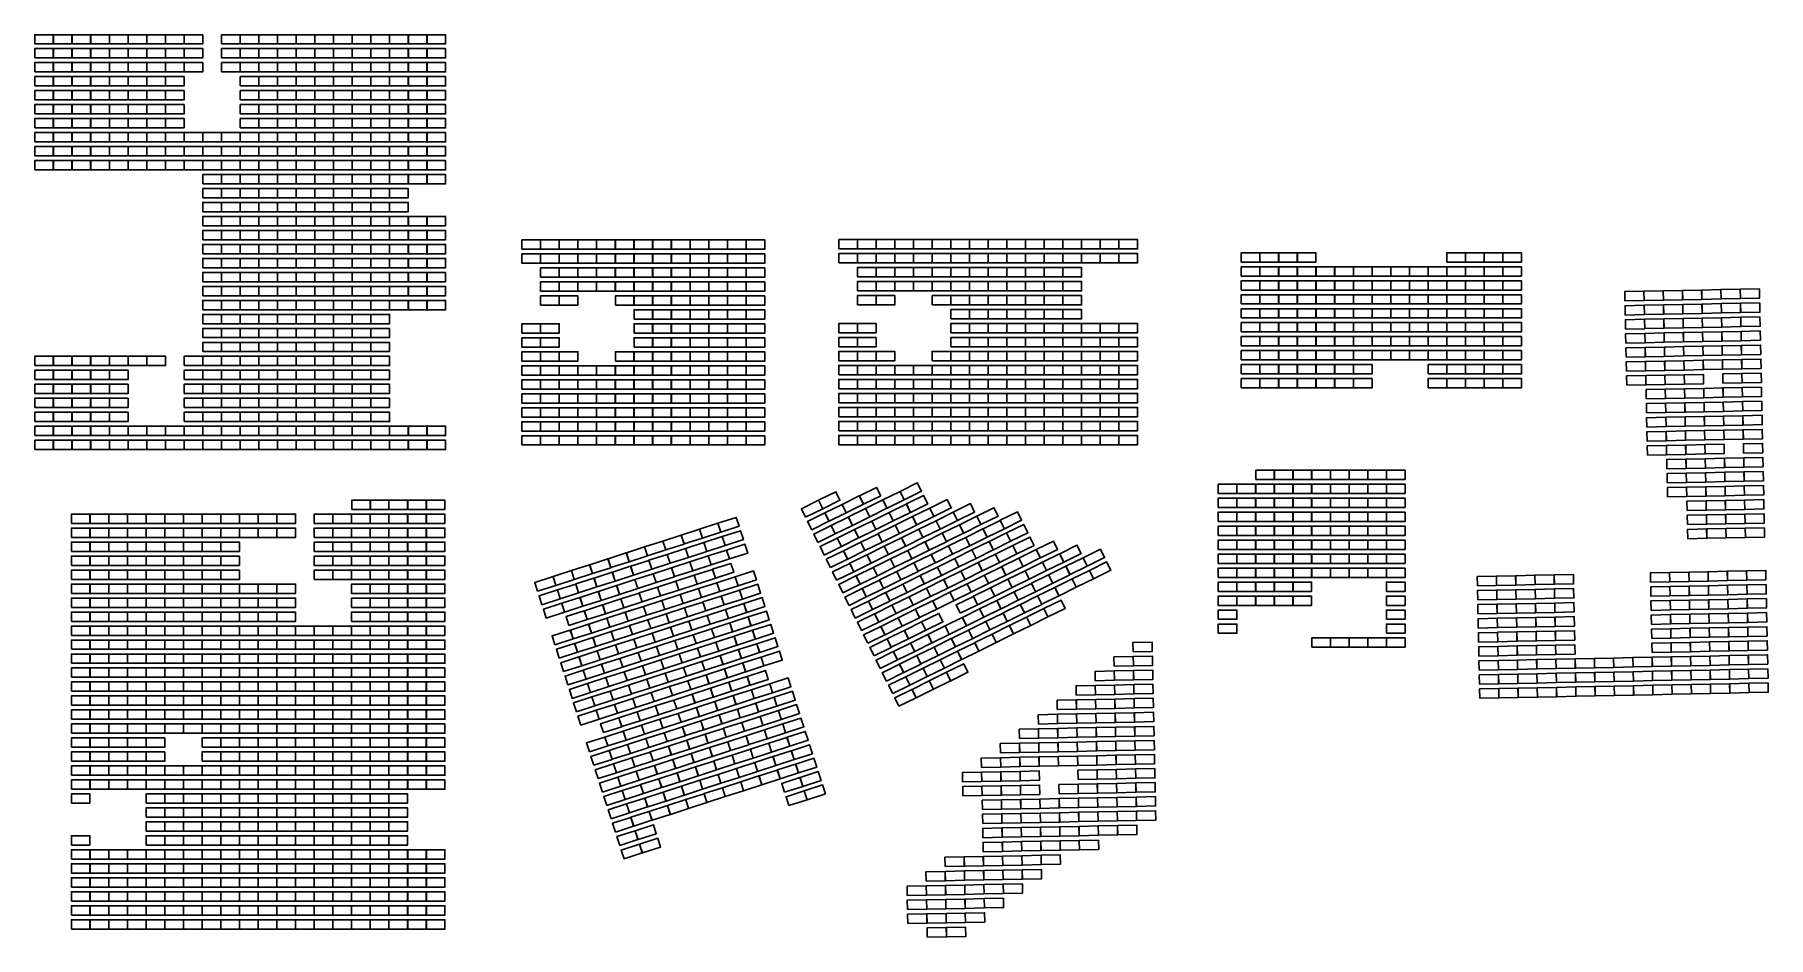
# Model space of a CAD drawing. Extents: x 13940 to 21108, y 1125 to 4857.
import ezdxf

# ---------------------------------------------------------------- set-up
doc = ezdxf.new("R2010")
doc.units = 0
doc.layers.add('Panels', color=7, linetype='Continuous')

msp = doc.modelspace()

# ---------------------------------------------------------------- linework, layer by layer
at = {"layer": 'Panels'}
for points, elevation in [([(13940.333, 4818.157), (14017.333, 4818.157), (14017.333, 4856.626), (13940.333, 4856.626)], -37.944), ([(14017.583, 4818.157), (14094.583, 4818.157), (14094.583, 4856.626), (14017.583, 4856.626)], -37.944), ([(14094.833, 4818.157), (14171.833, 4818.157), (14171.833, 4856.626), (14094.833, 4856.626)], -37.944), ([(14172.083, 4818.157), (14249.083, 4818.157), (14249.083, 4856.626), (14172.083, 4856.626)], -37.944), ([(14249.333, 4818.157), (14326.333, 4818.157), (14326.333, 4856.626), (14249.333, 4856.626)], -37.944), ([(14326.583, 4818.157), (14403.583, 4818.157), (14403.583, 4856.626), (14326.583, 4856.626)], -37.944), ([(14403.833, 4818.157), (14480.833, 4818.157), (14480.833, 4856.626), (14403.833, 4856.626)], -37.944), ([(14481.083, 4818.157), (14558.083, 4818.157), (14558.083, 4856.626), (14481.083, 4856.626)], -37.944), ([(14558.333, 4818.157), (14635.333, 4818.157), (14635.333, 4856.626), (14558.333, 4856.626)], -37.944), ([(14712.833, 4818.157), (14789.833, 4818.157), (14789.833, 4856.626), (14712.833, 4856.626)], -37.944), ([(14790.083, 4818.157), (14867.083, 4818.157), (14867.083, 4856.626), (14790.083, 4856.626)], -37.944), ([(14867.333, 4818.157), (14944.333, 4818.157), (14944.333, 4856.626), (14867.333, 4856.626)], -37.944), ([(14944.583, 4818.157), (15021.583, 4818.157), (15021.583, 4856.626), (14944.583, 4856.626)], -37.944), ([(15021.833, 4818.157), (15098.833, 4818.157), (15098.833, 4856.626), (15021.833, 4856.626)], -37.944), ([(15099.083, 4818.157), (15176.083, 4818.157), (15176.083, 4856.626), (15099.083, 4856.626)], -37.944), ([(15176.333, 4818.157), (15253.333, 4818.157), (15253.333, 4856.626), (15176.333, 4856.626)], -37.944), ([(15253.583, 4818.157), (15330.583, 4818.157), (15330.583, 4856.626), (15253.583, 4856.626)], -37.944), ([(15330.833, 4818.157), (15407.833, 4818.157), (15407.833, 4856.626), (15330.833, 4856.626)], -37.944), ([(15408.083, 4818.157), (15485.083, 4818.157), (15485.083, 4856.626), (15408.083, 4856.626)], -37.944), ([(15485.333, 4818.157), (15562.333, 4818.157), (15562.333, 4856.626), (15485.333, 4856.626)], -37.944), ([(15562.583, 4818.157), (15639.583, 4818.157), (15639.583, 4856.626), (15562.583, 4856.626)], -37.944), ([(13940.333, 4760.35), (14017.333, 4760.35), (14017.333, 4798.819), (13940.333, 4798.819)], -37.944), ([(13940.333, 4702.543), (14017.333, 4702.543), (14017.333, 4741.012), (13940.333, 4741.012)], -37.944), ([(14017.583, 4760.35), (14094.583, 4760.35), (14094.583, 4798.819), (14017.583, 4798.819)], -37.944), ([(14017.583, 4702.543), (14094.583, 4702.543), (14094.583, 4741.012), (14017.583, 4741.012)], -37.944), ([(14094.833, 4760.35), (14171.833, 4760.35), (14171.833, 4798.819), (14094.833, 4798.819)], -37.944), ([(14094.833, 4702.543), (14171.833, 4702.543), (14171.833, 4741.012), (14094.833, 4741.012)], -37.944), ([(14172.083, 4760.35), (14249.083, 4760.35), (14249.083, 4798.819), (14172.083, 4798.819)], -37.944), ([(14172.083, 4702.543), (14249.083, 4702.543), (14249.083, 4741.012), (14172.083, 4741.012)], -37.944), ([(14249.333, 4760.35), (14326.333, 4760.35), (14326.333, 4798.819), (14249.333, 4798.819)], -37.944), ([(14249.333, 4702.543), (14326.333, 4702.543), (14326.333, 4741.012), (14249.333, 4741.012)], -37.944), ([(14326.583, 4760.35), (14403.583, 4760.35), (14403.583, 4798.819), (14326.583, 4798.819)], -37.944), ([(14326.583, 4702.543), (14403.583, 4702.543), (14403.583, 4741.012), (14326.583, 4741.012)], -37.944), ([(14403.833, 4760.35), (14480.833, 4760.35), (14480.833, 4798.819), (14403.833, 4798.819)], -37.944), ([(14403.833, 4702.543), (14480.833, 4702.543), (14480.833, 4741.012), (14403.833, 4741.012)], -37.944), ([(14481.083, 4760.35), (14558.083, 4760.35), (14558.083, 4798.819), (14481.083, 4798.819)], -37.944), ([(14481.083, 4702.543), (14558.083, 4702.543), (14558.083, 4741.012), (14481.083, 4741.012)], -37.944), ([(14558.333, 4760.35), (14635.333, 4760.35), (14635.333, 4798.819), (14558.333, 4798.819)], -37.944), ([(14558.333, 4702.543), (14635.333, 4702.543), (14635.333, 4741.012), (14558.333, 4741.012)], -37.944), ([(14712.833, 4760.35), (14789.833, 4760.35), (14789.833, 4798.819), (14712.833, 4798.819)], -37.944), ([(14712.833, 4702.543), (14789.833, 4702.543), (14789.833, 4741.012), (14712.833, 4741.012)], -37.944), ([(14790.083, 4760.35), (14867.083, 4760.35), (14867.083, 4798.819), (14790.083, 4798.819)], -37.944), ([(14790.083, 4702.543), (14867.083, 4702.543), (14867.083, 4741.012), (14790.083, 4741.012)], -37.944), ([(14867.333, 4760.35), (14944.333, 4760.35), (14944.333, 4798.819), (14867.333, 4798.819)], -37.944), ([(14867.333, 4702.543), (14944.333, 4702.543), (14944.333, 4741.012), (14867.333, 4741.012)], -37.944), ([(14944.583, 4760.35), (15021.583, 4760.35), (15021.583, 4798.819), (14944.583, 4798.819)], -37.944), ([(14944.583, 4702.543), (15021.583, 4702.543), (15021.583, 4741.012), (14944.583, 4741.012)], -37.944), ([(15021.833, 4760.35), (15098.833, 4760.35), (15098.833, 4798.819), (15021.833, 4798.819)], -37.944), ([(15021.833, 4702.543), (15098.833, 4702.543), (15098.833, 4741.012), (15021.833, 4741.012)], -37.944), ([(15099.083, 4760.35), (15176.083, 4760.35), (15176.083, 4798.819), (15099.083, 4798.819)], -37.944), ([(15099.083, 4702.543), (15176.083, 4702.543), (15176.083, 4741.012), (15099.083, 4741.012)], -37.944), ([(15176.333, 4760.35), (15253.333, 4760.35), (15253.333, 4798.819), (15176.333, 4798.819)], -37.944), ([(15176.333, 4702.543), (15253.333, 4702.543), (15253.333, 4741.012), (15176.333, 4741.012)], -37.944), ([(15253.583, 4760.35), (15330.583, 4760.35), (15330.583, 4798.819), (15253.583, 4798.819)], -37.944), ([(15253.583, 4702.543), (15330.583, 4702.543), (15330.583, 4741.012), (15253.583, 4741.012)], -37.944), ([(15330.833, 4760.35), (15407.833, 4760.35), (15407.833, 4798.819), (15330.833, 4798.819)], -37.944), ([(15330.833, 4702.543), (15407.833, 4702.543), (15407.833, 4741.012), (15330.833, 4741.012)], -37.944), ([(15408.083, 4760.35), (15485.083, 4760.35), (15485.083, 4798.819), (15408.083, 4798.819)], -37.944), ([(15408.083, 4702.543), (15485.083, 4702.543), (15485.083, 4741.012), (15408.083, 4741.012)], -37.944), ([(15485.333, 4760.35), (15562.333, 4760.35), (15562.333, 4798.819), (15485.333, 4798.819)], -37.944), ([(15485.333, 4702.543), (15562.333, 4702.543), (15562.333, 4741.012), (15485.333, 4741.012)], -37.944), ([(15562.583, 4760.35), (15639.583, 4760.35), (15639.583, 4798.819), (15562.583, 4798.819)], -37.944), ([(15562.583, 4702.543), (15639.583, 4702.543), (15639.583, 4741.012), (15562.583, 4741.012)], -37.944), ([(13940.333, 4644.737), (14017.333, 4644.737), (14017.333, 4683.205), (13940.333, 4683.205)], -37.944), ([(14017.583, 4644.737), (14094.583, 4644.737), (14094.583, 4683.205), (14017.583, 4683.205)], -37.944), ([(14094.833, 4644.737), (14171.833, 4644.737), (14171.833, 4683.205), (14094.833, 4683.205)], -37.944), ([(14172.083, 4644.737), (14249.083, 4644.737), (14249.083, 4683.205), (14172.083, 4683.205)], -37.944), ([(14249.333, 4644.737), (14326.333, 4644.737), (14326.333, 4683.205), (14249.333, 4683.205)], -37.944), ([(14326.583, 4644.737), (14403.583, 4644.737), (14403.583, 4683.205), (14326.583, 4683.205)], -37.944), ([(14403.833, 4644.737), (14480.833, 4644.737), (14480.833, 4683.205), (14403.833, 4683.205)], -37.944), ([(14481.083, 4644.737), (14558.083, 4644.737), (14558.083, 4683.205), (14481.083, 4683.205)], -37.944), ([(14790.083, 4644.737), (14867.083, 4644.737), (14867.083, 4683.205), (14790.083, 4683.205)], -37.944), ([(14867.333, 4644.737), (14944.333, 4644.737), (14944.333, 4683.205), (14867.333, 4683.205)], -37.944), ([(14944.583, 4644.737), (15021.583, 4644.737), (15021.583, 4683.205), (14944.583, 4683.205)], -37.944), ([(15021.833, 4644.737), (15098.833, 4644.737), (15098.833, 4683.205), (15021.833, 4683.205)], -37.944), ([(15099.083, 4644.737), (15176.083, 4644.737), (15176.083, 4683.205), (15099.083, 4683.205)], -37.944), ([(15176.333, 4644.737), (15253.333, 4644.737), (15253.333, 4683.205), (15176.333, 4683.205)], -37.944), ([(15253.583, 4644.737), (15330.583, 4644.737), (15330.583, 4683.205), (15253.583, 4683.205)], -37.944), ([(15330.833, 4644.737), (15407.833, 4644.737), (15407.833, 4683.205), (15330.833, 4683.205)], -37.944), ([(15408.083, 4644.737), (15485.083, 4644.737), (15485.083, 4683.205), (15408.083, 4683.205)], -37.944), ([(15485.333, 4644.737), (15562.333, 4644.737), (15562.333, 4683.205), (15485.333, 4683.205)], -37.944), ([(15562.583, 4644.737), (15639.583, 4644.737), (15639.583, 4683.205), (15562.583, 4683.205)], -37.944), ([(13940.333, 4586.93), (14017.333, 4586.93), (14017.333, 4625.399), (13940.333, 4625.399)], -37.944), ([(14017.583, 4586.93), (14094.583, 4586.93), (14094.583, 4625.399), (14017.583, 4625.399)], -37.944), ([(14094.833, 4586.93), (14171.833, 4586.93), (14171.833, 4625.399), (14094.833, 4625.399)], -37.944), ([(14172.083, 4586.93), (14249.083, 4586.93), (14249.083, 4625.399), (14172.083, 4625.399)], -37.944), ([(14249.333, 4586.93), (14326.333, 4586.93), (14326.333, 4625.399), (14249.333, 4625.399)], -37.944), ([(14326.583, 4586.93), (14403.583, 4586.93), (14403.583, 4625.399), (14326.583, 4625.399)], -37.944), ([(14403.833, 4586.93), (14480.833, 4586.93), (14480.833, 4625.399), (14403.833, 4625.399)], -37.944), ([(14481.083, 4586.93), (14558.083, 4586.93), (14558.083, 4625.399), (14481.083, 4625.399)], -37.944), ([(14790.083, 4586.93), (14867.083, 4586.93), (14867.083, 4625.399), (14790.083, 4625.399)], -37.944), ([(14867.333, 4586.93), (14944.333, 4586.93), (14944.333, 4625.399), (14867.333, 4625.399)], -37.944), ([(14944.583, 4586.93), (15021.583, 4586.93), (15021.583, 4625.399), (14944.583, 4625.399)], -37.944), ([(15021.833, 4586.93), (15098.833, 4586.93), (15098.833, 4625.399), (15021.833, 4625.399)], -37.944), ([(15099.083, 4586.93), (15176.083, 4586.93), (15176.083, 4625.399), (15099.083, 4625.399)], -37.944), ([(15176.333, 4586.93), (15253.333, 4586.93), (15253.333, 4625.399), (15176.333, 4625.399)], -37.944), ([(15253.583, 4586.93), (15330.583, 4586.93), (15330.583, 4625.399), (15253.583, 4625.399)], -37.944), ([(15330.833, 4586.93), (15407.833, 4586.93), (15407.833, 4625.399), (15330.833, 4625.399)], -37.944), ([(15408.083, 4586.93), (15485.083, 4586.93), (15485.083, 4625.399), (15408.083, 4625.399)], -37.944), ([(15485.333, 4586.93), (15562.333, 4586.93), (15562.333, 4625.399), (15485.333, 4625.399)], -37.944), ([(15562.583, 4586.93), (15639.583, 4586.93), (15639.583, 4625.399), (15562.583, 4625.399)], -37.944), ([(13940.333, 4529.123), (14017.333, 4529.123), (14017.333, 4567.592), (13940.333, 4567.592)], -37.944), ([(14017.583, 4529.123), (14094.583, 4529.123), (14094.583, 4567.592), (14017.583, 4567.592)], -37.944), ([(14094.833, 4529.123), (14171.833, 4529.123), (14171.833, 4567.592), (14094.833, 4567.592)], -37.944), ([(14172.083, 4529.123), (14249.083, 4529.123), (14249.083, 4567.592), (14172.083, 4567.592)], -37.944), ([(14249.333, 4529.123), (14326.333, 4529.123), (14326.333, 4567.592), (14249.333, 4567.592)], -37.944), ([(14326.583, 4529.123), (14403.583, 4529.123), (14403.583, 4567.592), (14326.583, 4567.592)], -37.944), ([(14403.833, 4529.123), (14480.833, 4529.123), (14480.833, 4567.592), (14403.833, 4567.592)], -37.944), ([(14481.083, 4529.123), (14558.083, 4529.123), (14558.083, 4567.592), (14481.083, 4567.592)], -37.944), ([(14790.083, 4529.123), (14867.083, 4529.123), (14867.083, 4567.592), (14790.083, 4567.592)], -37.944), ([(14867.333, 4529.123), (14944.333, 4529.123), (14944.333, 4567.592), (14867.333, 4567.592)], -37.944), ([(14944.583, 4529.123), (15021.583, 4529.123), (15021.583, 4567.592), (14944.583, 4567.592)], -37.944), ([(15021.833, 4529.123), (15098.833, 4529.123), (15098.833, 4567.592), (15021.833, 4567.592)], -37.944), ([(15099.083, 4529.123), (15176.083, 4529.123), (15176.083, 4567.592), (15099.083, 4567.592)], -37.944), ([(15176.333, 4529.123), (15253.333, 4529.123), (15253.333, 4567.592), (15176.333, 4567.592)], -37.944), ([(15253.583, 4529.123), (15330.583, 4529.123), (15330.583, 4567.592), (15253.583, 4567.592)], -37.944), ([(15330.833, 4529.123), (15407.833, 4529.123), (15407.833, 4567.592), (15330.833, 4567.592)], -37.944), ([(15408.083, 4529.123), (15485.083, 4529.123), (15485.083, 4567.592), (15408.083, 4567.592)], -37.944), ([(15485.333, 4529.123), (15562.333, 4529.123), (15562.333, 4567.592), (15485.333, 4567.592)], -37.944), ([(15562.583, 4529.123), (15639.583, 4529.123), (15639.583, 4567.592), (15562.583, 4567.592)], -37.944), ([(13940.333, 4471.316), (14017.333, 4471.316), (14017.333, 4509.785), (13940.333, 4509.785)], -37.944), ([(13940.333, 4413.509), (14017.333, 4413.509), (14017.333, 4451.978), (13940.333, 4451.978)], -37.944), ([(14017.583, 4471.316), (14094.583, 4471.316), (14094.583, 4509.785), (14017.583, 4509.785)], -37.944), ([(14017.583, 4413.509), (14094.583, 4413.509), (14094.583, 4451.978), (14017.583, 4451.978)], -37.944), ([(14094.833, 4471.316), (14171.833, 4471.316), (14171.833, 4509.785), (14094.833, 4509.785)], -37.944), ([(14094.833, 4413.509), (14171.833, 4413.509), (14171.833, 4451.978), (14094.833, 4451.978)], -37.944), ([(14172.083, 4471.316), (14249.083, 4471.316), (14249.083, 4509.785), (14172.083, 4509.785)], -37.944), ([(14172.083, 4413.509), (14249.083, 4413.509), (14249.083, 4451.978), (14172.083, 4451.978)], -37.944), ([(14249.333, 4471.316), (14326.333, 4471.316), (14326.333, 4509.785), (14249.333, 4509.785)], -37.944), ([(14249.333, 4413.509), (14326.333, 4413.509), (14326.333, 4451.978), (14249.333, 4451.978)], -37.944), ([(14326.583, 4471.316), (14403.583, 4471.316), (14403.583, 4509.785), (14326.583, 4509.785)], -37.944), ([(14326.583, 4413.509), (14403.583, 4413.509), (14403.583, 4451.978), (14326.583, 4451.978)], -37.944), ([(14403.833, 4471.316), (14480.833, 4471.316), (14480.833, 4509.785), (14403.833, 4509.785)], -37.944), ([(14403.833, 4413.509), (14480.833, 4413.509), (14480.833, 4451.978), (14403.833, 4451.978)], -37.944), ([(14481.083, 4471.316), (14558.083, 4471.316), (14558.083, 4509.785), (14481.083, 4509.785)], -37.944), ([(14481.083, 4413.509), (14558.083, 4413.509), (14558.083, 4451.978), (14481.083, 4451.978)], -37.944), ([(14558.333, 4413.509), (14635.333, 4413.509), (14635.333, 4451.978), (14558.333, 4451.978)], -37.944), ([(14635.583, 4413.509), (14712.583, 4413.509), (14712.583, 4451.978), (14635.583, 4451.978)], -37.944), ([(14712.833, 4413.509), (14789.833, 4413.509), (14789.833, 4451.978), (14712.833, 4451.978)], -37.944), ([(14790.083, 4471.316), (14867.083, 4471.316), (14867.083, 4509.785), (14790.083, 4509.785)], -37.944), ([(14790.083, 4413.509), (14867.083, 4413.509), (14867.083, 4451.978), (14790.083, 4451.978)], -37.944), ([(14867.333, 4471.316), (14944.333, 4471.316), (14944.333, 4509.785), (14867.333, 4509.785)], -37.944), ([(14867.333, 4413.509), (14944.333, 4413.509), (14944.333, 4451.978), (14867.333, 4451.978)], -37.944), ([(14944.583, 4471.316), (15021.583, 4471.316), (15021.583, 4509.785), (14944.583, 4509.785)], -37.944), ([(14944.583, 4413.509), (15021.583, 4413.509), (15021.583, 4451.978), (14944.583, 4451.978)], -37.944), ([(15021.833, 4471.316), (15098.833, 4471.316), (15098.833, 4509.785), (15021.833, 4509.785)], -37.944), ([(15021.833, 4413.509), (15098.833, 4413.509), (15098.833, 4451.978), (15021.833, 4451.978)], -37.944), ([(15099.083, 4471.316), (15176.083, 4471.316), (15176.083, 4509.785), (15099.083, 4509.785)], -37.944), ([(15099.083, 4413.509), (15176.083, 4413.509), (15176.083, 4451.978), (15099.083, 4451.978)], -37.944), ([(15176.333, 4471.316), (15253.333, 4471.316), (15253.333, 4509.785), (15176.333, 4509.785)], -37.944), ([(15176.333, 4413.509), (15253.333, 4413.509), (15253.333, 4451.978), (15176.333, 4451.978)], -37.944), ([(15253.583, 4471.316), (15330.583, 4471.316), (15330.583, 4509.785), (15253.583, 4509.785)], -37.944), ([(15253.583, 4413.509), (15330.583, 4413.509), (15330.583, 4451.978), (15253.583, 4451.978)], -37.944), ([(15330.833, 4471.316), (15407.833, 4471.316), (15407.833, 4509.785), (15330.833, 4509.785)], -37.944), ([(15330.833, 4413.509), (15407.833, 4413.509), (15407.833, 4451.978), (15330.833, 4451.978)], -37.944), ([(15408.083, 4471.316), (15485.083, 4471.316), (15485.083, 4509.785), (15408.083, 4509.785)], -37.944), ([(15408.083, 4413.509), (15485.083, 4413.509), (15485.083, 4451.978), (15408.083, 4451.978)], -37.944), ([(15485.333, 4471.316), (15562.333, 4471.316), (15562.333, 4509.785), (15485.333, 4509.785)], -37.944), ([(15485.333, 4413.509), (15562.333, 4413.509), (15562.333, 4451.978), (15485.333, 4451.978)], -37.944), ([(15562.583, 4471.316), (15639.583, 4471.316), (15639.583, 4509.785), (15562.583, 4509.785)], -37.944), ([(15562.583, 4413.509), (15639.583, 4413.509), (15639.583, 4451.978), (15562.583, 4451.978)], -37.944), ([(13940.333, 4355.703), (14017.333, 4355.703), (14017.333, 4394.171), (13940.333, 4394.171)], -37.944), ([(14017.583, 4355.703), (14094.583, 4355.703), (14094.583, 4394.171), (14017.583, 4394.171)], -37.944), ([(14094.833, 4355.703), (14171.833, 4355.703), (14171.833, 4394.171), (14094.833, 4394.171)], -37.944), ([(14172.083, 4355.703), (14249.083, 4355.703), (14249.083, 4394.171), (14172.083, 4394.171)], -37.944), ([(14249.333, 4355.703), (14326.333, 4355.703), (14326.333, 4394.171), (14249.333, 4394.171)], -37.944), ([(14326.583, 4355.703), (14403.583, 4355.703), (14403.583, 4394.171), (14326.583, 4394.171)], -37.944), ([(14403.833, 4355.703), (14480.833, 4355.703), (14480.833, 4394.171), (14403.833, 4394.171)], -37.944), ([(14481.083, 4355.703), (14558.083, 4355.703), (14558.083, 4394.171), (14481.083, 4394.171)], -37.944), ([(14558.333, 4355.703), (14635.333, 4355.703), (14635.333, 4394.171), (14558.333, 4394.171)], -37.944), ([(14635.583, 4355.703), (14712.583, 4355.703), (14712.583, 4394.171), (14635.583, 4394.171)], -37.944), ([(14712.833, 4355.703), (14789.833, 4355.703), (14789.833, 4394.171), (14712.833, 4394.171)], -37.944), ([(14790.083, 4355.703), (14867.083, 4355.703), (14867.083, 4394.171), (14790.083, 4394.171)], -37.944), ([(14867.333, 4355.703), (14944.333, 4355.703), (14944.333, 4394.171), (14867.333, 4394.171)], -37.944), ([(14944.583, 4355.703), (15021.583, 4355.703), (15021.583, 4394.171), (14944.583, 4394.171)], -37.944), ([(15021.833, 4355.703), (15098.833, 4355.703), (15098.833, 4394.171), (15021.833, 4394.171)], -37.944), ([(15099.083, 4355.703), (15176.083, 4355.703), (15176.083, 4394.171), (15099.083, 4394.171)], -37.944), ([(15176.333, 4355.703), (15253.333, 4355.703), (15253.333, 4394.171), (15176.333, 4394.171)], -37.944), ([(15253.583, 4355.703), (15330.583, 4355.703), (15330.583, 4394.171), (15253.583, 4394.171)], -37.944), ([(15330.833, 4355.703), (15407.833, 4355.703), (15407.833, 4394.171), (15330.833, 4394.171)], -37.944), ([(15408.083, 4355.703), (15485.083, 4355.703), (15485.083, 4394.171), (15408.083, 4394.171)], -37.944), ([(15485.333, 4355.703), (15562.333, 4355.703), (15562.333, 4394.171), (15485.333, 4394.171)], -37.944), ([(15562.583, 4355.703), (15639.583, 4355.703), (15639.583, 4394.171), (15562.583, 4394.171)], -37.944), ([(13940.333, 4297.896), (14017.333, 4297.896), (14017.333, 4336.365), (13940.333, 4336.365)], -37.944), ([(14017.583, 4297.896), (14094.583, 4297.896), (14094.583, 4336.365), (14017.583, 4336.365)], -37.944), ([(14094.833, 4297.896), (14171.833, 4297.896), (14171.833, 4336.365), (14094.833, 4336.365)], -37.944), ([(14172.083, 4297.896), (14249.083, 4297.896), (14249.083, 4336.365), (14172.083, 4336.365)], -37.944), ([(14249.333, 4297.896), (14326.333, 4297.896), (14326.333, 4336.365), (14249.333, 4336.365)], -37.944), ([(14326.583, 4297.896), (14403.583, 4297.896), (14403.583, 4336.365), (14326.583, 4336.365)], -37.944), ([(14403.833, 4297.896), (14480.833, 4297.896), (14480.833, 4336.365), (14403.833, 4336.365)], -37.944), ([(14481.083, 4297.896), (14558.083, 4297.896), (14558.083, 4336.365), (14481.083, 4336.365)], -37.944), ([(14558.333, 4297.896), (14635.333, 4297.896), (14635.333, 4336.365), (14558.333, 4336.365)], -37.944), ([(14635.583, 4297.896), (14712.583, 4297.896), (14712.583, 4336.365), (14635.583, 4336.365)], -37.944), ([(14712.833, 4297.896), (14789.833, 4297.896), (14789.833, 4336.365), (14712.833, 4336.365)], -37.944), ([(14790.083, 4297.896), (14867.083, 4297.896), (14867.083, 4336.365), (14790.083, 4336.365)], -37.944), ([(14867.333, 4297.896), (14944.333, 4297.896), (14944.333, 4336.365), (14867.333, 4336.365)], -37.944), ([(14944.583, 4297.896), (15021.583, 4297.896), (15021.583, 4336.365), (14944.583, 4336.365)], -37.944), ([(15021.833, 4297.896), (15098.833, 4297.896), (15098.833, 4336.365), (15021.833, 4336.365)], -37.944), ([(15099.083, 4297.896), (15176.083, 4297.896), (15176.083, 4336.365), (15099.083, 4336.365)], -37.944), ([(15176.333, 4297.896), (15253.333, 4297.896), (15253.333, 4336.365), (15176.333, 4336.365)], -37.944), ([(15253.583, 4297.896), (15330.583, 4297.896), (15330.583, 4336.365), (15253.583, 4336.365)], -37.944), ([(15330.833, 4297.896), (15407.833, 4297.896), (15407.833, 4336.365), (15330.833, 4336.365)], -37.944), ([(15408.083, 4297.896), (15485.083, 4297.896), (15485.083, 4336.365), (15408.083, 4336.365)], -37.944), ([(15485.333, 4297.896), (15562.333, 4297.896), (15562.333, 4336.365), (15485.333, 4336.365)], -37.944), ([(15562.583, 4297.896), (15639.583, 4297.896), (15639.583, 4336.365), (15562.583, 4336.365)], -37.944), ([(14635.583, 4240.089), (14712.583, 4240.089), (14712.583, 4278.558), (14635.583, 4278.558)], -37.944), ([(14712.833, 4240.089), (14789.833, 4240.089), (14789.833, 4278.558), (14712.833, 4278.558)], -37.944), ([(14790.083, 4240.089), (14867.083, 4240.089), (14867.083, 4278.558), (14790.083, 4278.558)], -37.944), ([(14867.333, 4240.089), (14944.333, 4240.089), (14944.333, 4278.558), (14867.333, 4278.558)], -37.944), ([(14944.583, 4240.089), (15021.583, 4240.089), (15021.583, 4278.558), (14944.583, 4278.558)], -37.944), ([(15021.833, 4240.089), (15098.833, 4240.089), (15098.833, 4278.558), (15021.833, 4278.558)], -37.944), ([(15099.083, 4240.089), (15176.083, 4240.089), (15176.083, 4278.558), (15099.083, 4278.558)], -37.944), ([(15176.333, 4240.089), (15253.333, 4240.089), (15253.333, 4278.558), (15176.333, 4278.558)], -37.944), ([(15253.583, 4240.089), (15330.583, 4240.089), (15330.583, 4278.558), (15253.583, 4278.558)], -37.944), ([(15330.833, 4240.089), (15407.833, 4240.089), (15407.833, 4278.558), (15330.833, 4278.558)], -37.944), ([(15408.083, 4240.089), (15485.083, 4240.089), (15485.083, 4278.558), (15408.083, 4278.558)], -37.944), ([(15485.333, 4240.089), (15562.333, 4240.089), (15562.333, 4278.558), (15485.333, 4278.558)], -37.944), ([(15562.583, 4240.089), (15639.583, 4240.089), (15639.583, 4278.558), (15562.583, 4278.558)], -37.944), ([(14635.583, 4182.282), (14712.583, 4182.282), (14712.583, 4220.751), (14635.583, 4220.751)], -37.944), ([(14635.583, 4124.476), (14712.583, 4124.476), (14712.583, 4162.944), (14635.583, 4162.944)], -37.944), ([(14712.833, 4182.282), (14789.833, 4182.282), (14789.833, 4220.751), (14712.833, 4220.751)], -37.944), ([(14712.833, 4124.476), (14789.833, 4124.476), (14789.833, 4162.944), (14712.833, 4162.944)], -37.944), ([(14790.083, 4182.282), (14867.083, 4182.282), (14867.083, 4220.751), (14790.083, 4220.751)], -37.944), ([(14790.083, 4124.476), (14867.083, 4124.476), (14867.083, 4162.944), (14790.083, 4162.944)], -37.944), ([(14867.333, 4182.282), (14944.333, 4182.282), (14944.333, 4220.751), (14867.333, 4220.751)], -37.944), ([(14867.333, 4124.476), (14944.333, 4124.476), (14944.333, 4162.944), (14867.333, 4162.944)], -37.944), ([(14944.583, 4182.282), (15021.583, 4182.282), (15021.583, 4220.751), (14944.583, 4220.751)], -37.944), ([(14944.583, 4124.476), (15021.583, 4124.476), (15021.583, 4162.944), (14944.583, 4162.944)], -37.944), ([(15021.833, 4182.282), (15098.833, 4182.282), (15098.833, 4220.751), (15021.833, 4220.751)], -37.944), ([(15021.833, 4124.476), (15098.833, 4124.476), (15098.833, 4162.944), (15021.833, 4162.944)], -37.944), ([(15099.083, 4182.282), (15176.083, 4182.282), (15176.083, 4220.751), (15099.083, 4220.751)], -37.944), ([(15099.083, 4124.476), (15176.083, 4124.476), (15176.083, 4162.944), (15099.083, 4162.944)], -37.944), ([(15176.333, 4182.282), (15253.333, 4182.282), (15253.333, 4220.751), (15176.333, 4220.751)], -37.944), ([(15176.333, 4124.476), (15253.333, 4124.476), (15253.333, 4162.944), (15176.333, 4162.944)], -37.944), ([(15253.583, 4182.282), (15330.583, 4182.282), (15330.583, 4220.751), (15253.583, 4220.751)], -37.944), ([(15253.583, 4124.476), (15330.583, 4124.476), (15330.583, 4162.944), (15253.583, 4162.944)], -37.944), ([(15330.833, 4182.282), (15407.833, 4182.282), (15407.833, 4220.751), (15330.833, 4220.751)], -37.944), ([(15330.833, 4124.476), (15407.833, 4124.476), (15407.833, 4162.944), (15330.833, 4162.944)], -37.944), ([(15408.083, 4182.282), (15485.083, 4182.282), (15485.083, 4220.751), (15408.083, 4220.751)], -37.944), ([(15408.083, 4124.476), (15485.083, 4124.476), (15485.083, 4162.944), (15408.083, 4162.944)], -37.944), ([(14635.583, 4066.669), (14712.583, 4066.669), (14712.583, 4105.138), (14635.583, 4105.138)], -37.944), ([(14712.833, 4066.669), (14789.833, 4066.669), (14789.833, 4105.138), (14712.833, 4105.138)], -37.944), ([(14790.083, 4066.669), (14867.083, 4066.669), (14867.083, 4105.138), (14790.083, 4105.138)], -37.944), ([(14867.333, 4066.669), (14944.333, 4066.669), (14944.333, 4105.138), (14867.333, 4105.138)], -37.944), ([(14944.583, 4066.669), (15021.583, 4066.669), (15021.583, 4105.138), (14944.583, 4105.138)], -37.944), ([(15021.833, 4066.669), (15098.833, 4066.669), (15098.833, 4105.138), (15021.833, 4105.138)], -37.944), ([(15099.083, 4066.669), (15176.083, 4066.669), (15176.083, 4105.138), (15099.083, 4105.138)], -37.944), ([(15176.333, 4066.669), (15253.333, 4066.669), (15253.333, 4105.138), (15176.333, 4105.138)], -37.944), ([(15253.583, 4066.669), (15330.583, 4066.669), (15330.583, 4105.138), (15253.583, 4105.138)], -37.944), ([(15330.833, 4066.669), (15407.833, 4066.669), (15407.833, 4105.138), (15330.833, 4105.138)], -37.944), ([(15408.083, 4066.669), (15485.083, 4066.669), (15485.083, 4105.138), (15408.083, 4105.138)], -37.944), ([(15485.333, 4066.669), (15562.333, 4066.669), (15562.333, 4105.138), (15485.333, 4105.138)], -37.944), ([(15562.583, 4066.669), (15639.583, 4066.669), (15639.583, 4105.138), (15562.583, 4105.138)], -37.944), ([(14635.583, 4008.862), (14712.583, 4008.862), (14712.583, 4047.331), (14635.583, 4047.331)], -37.944), ([(14712.833, 4008.862), (14789.833, 4008.862), (14789.833, 4047.331), (14712.833, 4047.331)], -37.944), ([(14790.083, 4008.862), (14867.083, 4008.862), (14867.083, 4047.331), (14790.083, 4047.331)], -37.944), ([(14867.333, 4008.862), (14944.333, 4008.862), (14944.333, 4047.331), (14867.333, 4047.331)], -37.944), ([(14944.583, 4008.862), (15021.583, 4008.862), (15021.583, 4047.331), (14944.583, 4047.331)], -37.944), ([(15021.833, 4008.862), (15098.833, 4008.862), (15098.833, 4047.331), (15021.833, 4047.331)], -37.944), ([(15099.083, 4008.862), (15176.083, 4008.862), (15176.083, 4047.331), (15099.083, 4047.331)], -37.944), ([(15176.333, 4008.862), (15253.333, 4008.862), (15253.333, 4047.331), (15176.333, 4047.331)], -37.944), ([(15253.583, 4008.862), (15330.583, 4008.862), (15330.583, 4047.331), (15253.583, 4047.331)], -37.944), ([(15330.833, 4008.862), (15407.833, 4008.862), (15407.833, 4047.331), (15330.833, 4047.331)], -37.944), ([(15408.083, 4008.862), (15485.083, 4008.862), (15485.083, 4047.331), (15408.083, 4047.331)], -37.944), ([(15485.333, 4008.862), (15562.333, 4008.862), (15562.333, 4047.331), (15485.333, 4047.331)], -37.944), ([(15562.583, 4008.862), (15639.583, 4008.862), (15639.583, 4047.331), (15562.583, 4047.331)], -37.944), ([(14635.583, 3951.055), (14712.583, 3951.055), (14712.583, 3989.524), (14635.583, 3989.524)], -37.944), ([(14712.833, 3951.055), (14789.833, 3951.055), (14789.833, 3989.524), (14712.833, 3989.524)], -37.944), ([(14790.083, 3951.055), (14867.083, 3951.055), (14867.083, 3989.524), (14790.083, 3989.524)], -37.944), ([(14867.333, 3951.055), (14944.333, 3951.055), (14944.333, 3989.524), (14867.333, 3989.524)], -37.944), ([(14944.583, 3951.055), (15021.583, 3951.055), (15021.583, 3989.524), (14944.583, 3989.524)], -37.944), ([(15021.833, 3951.055), (15098.833, 3951.055), (15098.833, 3989.524), (15021.833, 3989.524)], -37.944), ([(15099.083, 3951.055), (15176.083, 3951.055), (15176.083, 3989.524), (15099.083, 3989.524)], -37.944), ([(15176.333, 3951.055), (15253.333, 3951.055), (15253.333, 3989.524), (15176.333, 3989.524)], -37.944), ([(15253.583, 3951.055), (15330.583, 3951.055), (15330.583, 3989.524), (15253.583, 3989.524)], -37.944), ([(15330.833, 3951.055), (15407.833, 3951.055), (15407.833, 3989.524), (15330.833, 3989.524)], -37.944), ([(15408.083, 3951.055), (15485.083, 3951.055), (15485.083, 3989.524), (15408.083, 3989.524)], -37.944), ([(15485.333, 3951.055), (15562.333, 3951.055), (15562.333, 3989.524), (15485.333, 3989.524)], -37.944), ([(15562.583, 3951.055), (15639.583, 3951.055), (15639.583, 3989.524), (15562.583, 3989.524)], -37.944), ([(15954.966, 3969.817), (16031.966, 3969.817), (16031.966, 4008.285), (15954.966, 4008.285)], -25.296), ([(15954.966, 3912.01), (16031.966, 3912.01), (16031.966, 3950.479), (15954.966, 3950.479)], -25.296), ([(16032.216, 3969.817), (16109.216, 3969.817), (16109.216, 4008.285), (16032.216, 4008.285)], -25.296), ([(16032.216, 3912.01), (16109.216, 3912.01), (16109.216, 3950.479), (16032.216, 3950.479)], -25.296), ([(16109.466, 3969.817), (16186.466, 3969.817), (16186.466, 4008.285), (16109.466, 4008.285)], -25.296), ([(16109.466, 3912.01), (16186.466, 3912.01), (16186.466, 3950.479), (16109.466, 3950.479)], -25.296), ([(16186.716, 3969.817), (16263.716, 3969.817), (16263.716, 4008.285), (16186.716, 4008.285)], -25.296), ([(16186.716, 3912.01), (16263.716, 3912.01), (16263.716, 3950.479), (16186.716, 3950.479)], -25.296), ([(16263.966, 3969.817), (16340.966, 3969.817), (16340.966, 4008.285), (16263.966, 4008.285)], -25.296), ([(16263.966, 3912.01), (16340.966, 3912.01), (16340.966, 3950.479), (16263.966, 3950.479)], -25.296), ([(16341.216, 3969.817), (16418.216, 3969.817), (16418.216, 4008.285), (16341.216, 4008.285)], -25.296), ([(16341.216, 3912.01), (16418.216, 3912.01), (16418.216, 3950.479), (16341.216, 3950.479)], -25.296), ([(16418.466, 3969.817), (16495.466, 3969.817), (16495.466, 4008.285), (16418.466, 4008.285)], -25.296), ([(16418.466, 3912.01), (16495.466, 3912.01), (16495.466, 3950.479), (16418.466, 3950.479)], -25.296), ([(16495.716, 3969.817), (16572.716, 3969.817), (16572.716, 4008.285), (16495.716, 4008.285)], -25.296), ([(16495.716, 3912.01), (16572.716, 3912.01), (16572.716, 3950.479), (16495.716, 3950.479)], -25.296), ([(16572.966, 3969.817), (16649.966, 3969.817), (16649.966, 4008.285), (16572.966, 4008.285)], -25.296), ([(16572.966, 3912.01), (16649.966, 3912.01), (16649.966, 3950.479), (16572.966, 3950.479)], -25.296), ([(16650.216, 3969.817), (16727.216, 3969.817), (16727.216, 4008.285), (16650.216, 4008.285)], -25.296), ([(16650.216, 3912.01), (16727.216, 3912.01), (16727.216, 3950.479), (16650.216, 3950.479)], -25.296), ([(16727.466, 3969.817), (16804.466, 3969.817), (16804.466, 4008.285), (16727.466, 4008.285)], -25.296), ([(16727.466, 3912.01), (16804.466, 3912.01), (16804.466, 3950.479), (16727.466, 3950.479)], -25.296), ([(16804.716, 3969.817), (16881.716, 3969.817), (16881.716, 4008.285), (16804.716, 4008.285)], -25.296), ([(16804.716, 3912.01), (16881.716, 3912.01), (16881.716, 3950.479), (16804.716, 3950.479)], -25.296), ([(16881.966, 3969.817), (16958.966, 3969.817), (16958.966, 4008.285), (16881.966, 4008.285)], -25.296), ([(16881.966, 3912.01), (16958.966, 3912.01), (16958.966, 3950.479), (16881.966, 3950.479)], -25.296), ([(17264.857, 3971.032), (17341.857, 3971.032), (17341.857, 4009.501), (17264.857, 4009.501)], -25.296), ([(17264.857, 3913.225), (17341.857, 3913.225), (17341.857, 3951.694), (17264.857, 3951.694)], -25.296), ([(17342.107, 3971.032), (17419.107, 3971.032), (17419.107, 4009.501), (17342.107, 4009.501)], -25.296), ([(17342.107, 3913.225), (17419.107, 3913.225), (17419.107, 3951.694), (17342.107, 3951.694)], -25.296), ([(17419.357, 3971.032), (17496.357, 3971.032), (17496.357, 4009.501), (17419.357, 4009.501)], -25.296), ([(17419.357, 3913.225), (17496.357, 3913.225), (17496.357, 3951.694), (17419.357, 3951.694)], -25.296), ([(17496.607, 3971.032), (17573.607, 3971.032), (17573.607, 4009.501), (17496.607, 4009.501)], -25.296), ([(17496.607, 3913.225), (17573.607, 3913.225), (17573.607, 3951.694), (17496.607, 3951.694)], -25.296), ([(17573.857, 3971.032), (17650.857, 3971.032), (17650.857, 4009.501), (17573.857, 4009.501)], -25.296), ([(17573.857, 3913.225), (17650.857, 3913.225), (17650.857, 3951.694), (17573.857, 3951.694)], -25.296), ([(17651.107, 3971.032), (17728.107, 3971.032), (17728.107, 4009.501), (17651.107, 4009.501)], -25.296), ([(17651.107, 3913.225), (17728.107, 3913.225), (17728.107, 3951.694), (17651.107, 3951.694)], -25.296), ([(17728.357, 3971.032), (17805.357, 3971.032), (17805.357, 4009.501), (17728.357, 4009.501)], -25.296), ([(17728.357, 3913.225), (17805.357, 3913.225), (17805.357, 3951.694), (17728.357, 3951.694)], -25.296), ([(17805.607, 3971.032), (17882.607, 3971.032), (17882.607, 4009.501), (17805.607, 4009.501)], -25.296), ([(17805.607, 3913.225), (17882.607, 3913.225), (17882.607, 3951.694), (17805.607, 3951.694)], -25.296), ([(17882.857, 3971.032), (17959.857, 3971.032), (17959.857, 4009.501), (17882.857, 4009.501)], -25.296), ([(17882.857, 3913.225), (17959.857, 3913.225), (17959.857, 3951.694), (17882.857, 3951.694)], -25.296), ([(17960.107, 3971.032), (18037.107, 3971.032), (18037.107, 4009.501), (17960.107, 4009.501)], -25.296), ([(17960.107, 3913.225), (18037.107, 3913.225), (18037.107, 3951.694), (17960.107, 3951.694)], -25.296), ([(18037.357, 3971.032), (18114.357, 3971.032), (18114.357, 4009.501), (18037.357, 4009.501)], -25.296), ([(18037.357, 3913.225), (18114.357, 3913.225), (18114.357, 3951.694), (18037.357, 3951.694)], -25.296), ([(18114.607, 3971.032), (18191.607, 3971.032), (18191.607, 4009.501), (18114.607, 4009.501)], -25.296), ([(18114.607, 3913.225), (18191.607, 3913.225), (18191.607, 3951.694), (18114.607, 3951.694)], -25.296), ([(18191.857, 3971.032), (18268.857, 3971.032), (18268.857, 4009.501), (18191.857, 4009.501)], -25.296), ([(18191.857, 3913.225), (18268.857, 3913.225), (18268.857, 3951.694), (18191.857, 3951.694)], -25.296), ([(18269.107, 3971.032), (18346.107, 3971.032), (18346.107, 4009.501), (18269.107, 4009.501)], -25.296), ([(18269.107, 3913.225), (18346.107, 3913.225), (18346.107, 3951.694), (18269.107, 3951.694)], -25.296), ([(18346.357, 3971.032), (18423.357, 3971.032), (18423.357, 4009.501), (18346.357, 4009.501)], -25.296), ([(18346.357, 3913.225), (18423.357, 3913.225), (18423.357, 3951.694), (18346.357, 3951.694)], -25.296), ([(18423.607, 3971.032), (18500.607, 3971.032), (18500.607, 4009.501), (18423.607, 4009.501)], -25.296), ([(18423.607, 3913.225), (18500.607, 3913.225), (18500.607, 3951.694), (18423.607, 3951.694)], -25.296), ([(18929.406, 3916.794), (19006.406, 3916.794), (19006.406, 3955.262), (18929.406, 3955.262)], -31.62), ([(19006.656, 3916.794), (19083.656, 3916.794), (19083.656, 3955.262), (19006.656, 3955.262)], -31.62), ([(19083.906, 3916.794), (19160.906, 3916.794), (19160.906, 3955.262), (19083.906, 3955.262)], -31.62), ([(19161.156, 3916.794), (19238.156, 3916.794), (19238.156, 3955.262), (19161.156, 3955.262)], -31.62), ([(19779.156, 3916.794), (19856.156, 3916.794), (19856.156, 3955.262), (19779.156, 3955.262)], -31.62), ([(19856.406, 3916.794), (19933.406, 3916.794), (19933.406, 3955.262), (19856.406, 3955.262)], -31.62), ([(19933.656, 3916.794), (20010.656, 3916.794), (20010.656, 3955.262), (19933.656, 3955.262)], -31.62), ([(20010.906, 3916.794), (20087.906, 3916.794), (20087.906, 3955.262), (20010.906, 3955.262)], -31.62), ([(14635.583, 3893.248), (14712.583, 3893.248), (14712.583, 3931.717), (14635.583, 3931.717)], -37.944), ([(14635.583, 3835.442), (14712.583, 3835.442), (14712.583, 3873.91), (14635.583, 3873.91)], -37.944), ([(14712.833, 3893.248), (14789.833, 3893.248), (14789.833, 3931.717), (14712.833, 3931.717)], -37.944), ([(14712.833, 3835.442), (14789.833, 3835.442), (14789.833, 3873.91), (14712.833, 3873.91)], -37.944), ([(14790.083, 3893.248), (14867.083, 3893.248), (14867.083, 3931.717), (14790.083, 3931.717)], -37.944), ([(14790.083, 3835.442), (14867.083, 3835.442), (14867.083, 3873.91), (14790.083, 3873.91)], -37.944), ([(14867.333, 3893.248), (14944.333, 3893.248), (14944.333, 3931.717), (14867.333, 3931.717)], -37.944), ([(14867.333, 3835.442), (14944.333, 3835.442), (14944.333, 3873.91), (14867.333, 3873.91)], -37.944), ([(14944.583, 3893.248), (15021.583, 3893.248), (15021.583, 3931.717), (14944.583, 3931.717)], -37.944), ([(14944.583, 3835.442), (15021.583, 3835.442), (15021.583, 3873.91), (14944.583, 3873.91)], -37.944), ([(15021.833, 3893.248), (15098.833, 3893.248), (15098.833, 3931.717), (15021.833, 3931.717)], -37.944), ([(15021.833, 3835.442), (15098.833, 3835.442), (15098.833, 3873.91), (15021.833, 3873.91)], -37.944), ([(15099.083, 3893.248), (15176.083, 3893.248), (15176.083, 3931.717), (15099.083, 3931.717)], -37.944), ([(15099.083, 3835.442), (15176.083, 3835.442), (15176.083, 3873.91), (15099.083, 3873.91)], -37.944), ([(15176.333, 3893.248), (15253.333, 3893.248), (15253.333, 3931.717), (15176.333, 3931.717)], -37.944), ([(15176.333, 3835.442), (15253.333, 3835.442), (15253.333, 3873.91), (15176.333, 3873.91)], -37.944), ([(15253.583, 3893.248), (15330.583, 3893.248), (15330.583, 3931.717), (15253.583, 3931.717)], -37.944), ([(15253.583, 3835.442), (15330.583, 3835.442), (15330.583, 3873.91), (15253.583, 3873.91)], -37.944), ([(15330.833, 3893.248), (15407.833, 3893.248), (15407.833, 3931.717), (15330.833, 3931.717)], -37.944), ([(15330.833, 3835.442), (15407.833, 3835.442), (15407.833, 3873.91), (15330.833, 3873.91)], -37.944), ([(15408.083, 3893.248), (15485.083, 3893.248), (15485.083, 3931.717), (15408.083, 3931.717)], -37.944), ([(15408.083, 3835.442), (15485.083, 3835.442), (15485.083, 3873.91), (15408.083, 3873.91)], -37.944), ([(15485.333, 3893.248), (15562.333, 3893.248), (15562.333, 3931.717), (15485.333, 3931.717)], -37.944), ([(15485.333, 3835.442), (15562.333, 3835.442), (15562.333, 3873.91), (15485.333, 3873.91)], -37.944), ([(15562.583, 3893.248), (15639.583, 3893.248), (15639.583, 3931.717), (15562.583, 3931.717)], -37.944), ([(15562.583, 3835.442), (15639.583, 3835.442), (15639.583, 3873.91), (15562.583, 3873.91)], -37.944), ([(16032.216, 3854.203), (16109.216, 3854.203), (16109.216, 3892.672), (16032.216, 3892.672)], -25.296), ([(16109.466, 3854.203), (16186.466, 3854.203), (16186.466, 3892.672), (16109.466, 3892.672)], -25.296), ([(16186.716, 3854.203), (16263.716, 3854.203), (16263.716, 3892.672), (16186.716, 3892.672)], -25.296), ([(16263.966, 3854.203), (16340.966, 3854.203), (16340.966, 3892.672), (16263.966, 3892.672)], -25.296), ([(16341.216, 3854.203), (16418.216, 3854.203), (16418.216, 3892.672), (16341.216, 3892.672)], -25.296), ([(16418.466, 3854.203), (16495.466, 3854.203), (16495.466, 3892.672), (16418.466, 3892.672)], -25.296), ([(16495.716, 3854.203), (16572.716, 3854.203), (16572.716, 3892.672), (16495.716, 3892.672)], -25.296), ([(16572.966, 3854.203), (16649.966, 3854.203), (16649.966, 3892.672), (16572.966, 3892.672)], -25.296), ([(16650.216, 3854.203), (16727.216, 3854.203), (16727.216, 3892.672), (16650.216, 3892.672)], -25.296), ([(16727.466, 3854.203), (16804.466, 3854.203), (16804.466, 3892.672), (16727.466, 3892.672)], -25.296), ([(16804.716, 3854.203), (16881.716, 3854.203), (16881.716, 3892.672), (16804.716, 3892.672)], -25.296), ([(16881.966, 3854.203), (16958.966, 3854.203), (16958.966, 3892.672), (16881.966, 3892.672)], -25.296), ([(17342.107, 3855.419), (17419.107, 3855.419), (17419.107, 3893.887), (17342.107, 3893.887)], -25.296), ([(17419.357, 3855.419), (17496.357, 3855.419), (17496.357, 3893.887), (17419.357, 3893.887)], -25.296), ([(17496.607, 3855.419), (17573.607, 3855.419), (17573.607, 3893.887), (17496.607, 3893.887)], -25.296), ([(17573.857, 3855.419), (17650.857, 3855.419), (17650.857, 3893.887), (17573.857, 3893.887)], -25.296), ([(17651.107, 3855.419), (17728.107, 3855.419), (17728.107, 3893.887), (17651.107, 3893.887)], -25.296), ([(17728.357, 3855.419), (17805.357, 3855.419), (17805.357, 3893.887), (17728.357, 3893.887)], -25.296), ([(17805.607, 3855.419), (17882.607, 3855.419), (17882.607, 3893.887), (17805.607, 3893.887)], -25.296), ([(17882.857, 3855.419), (17959.857, 3855.419), (17959.857, 3893.887), (17882.857, 3893.887)], -25.296), ([(17960.107, 3855.419), (18037.107, 3855.419), (18037.107, 3893.887), (17960.107, 3893.887)], -25.296), ([(18037.357, 3855.419), (18114.357, 3855.419), (18114.357, 3893.887), (18037.357, 3893.887)], -25.296), ([(18114.607, 3855.419), (18191.607, 3855.419), (18191.607, 3893.887), (18114.607, 3893.887)], -25.296), ([(18191.857, 3855.419), (18268.857, 3855.419), (18268.857, 3893.887), (18191.857, 3893.887)], -25.296), ([(18929.406, 3858.987), (19006.406, 3858.987), (19006.406, 3897.456), (18929.406, 3897.456)], -31.62), ([(19006.656, 3858.987), (19083.656, 3858.987), (19083.656, 3897.456), (19006.656, 3897.456)], -31.62), ([(19083.906, 3858.987), (19160.906, 3858.987), (19160.906, 3897.456), (19083.906, 3897.456)], -31.62), ([(19161.156, 3858.987), (19238.156, 3858.987), (19238.156, 3897.456), (19161.156, 3897.456)], -31.62), ([(19238.406, 3858.987), (19315.406, 3858.987), (19315.406, 3897.456), (19238.406, 3897.456)], -31.62), ([(19315.656, 3858.987), (19392.656, 3858.987), (19392.656, 3897.456), (19315.656, 3897.456)], -31.62), ([(19392.906, 3858.987), (19469.906, 3858.987), (19469.906, 3897.456), (19392.906, 3897.456)], -31.62), ([(19470.156, 3858.987), (19547.156, 3858.987), (19547.156, 3897.456), (19470.156, 3897.456)], -31.62), ([(19547.406, 3858.987), (19624.406, 3858.987), (19624.406, 3897.456), (19547.406, 3897.456)], -31.62), ([(19624.656, 3858.987), (19701.656, 3858.987), (19701.656, 3897.456), (19624.656, 3897.456)], -31.62), ([(19701.906, 3858.987), (19778.906, 3858.987), (19778.906, 3897.456), (19701.906, 3897.456)], -31.62), ([(19779.156, 3858.987), (19856.156, 3858.987), (19856.156, 3897.456), (19779.156, 3897.456)], -31.62), ([(19856.406, 3858.987), (19933.406, 3858.987), (19933.406, 3897.456), (19856.406, 3897.456)], -31.62), ([(19933.656, 3858.987), (20010.656, 3858.987), (20010.656, 3897.456), (19933.656, 3897.456)], -31.62), ([(20010.906, 3858.987), (20087.906, 3858.987), (20087.906, 3897.456), (20010.906, 3897.456)], -31.62), ([(14635.583, 3777.635), (14712.583, 3777.635), (14712.583, 3816.104), (14635.583, 3816.104)], -37.944), ([(14712.833, 3777.635), (14789.833, 3777.635), (14789.833, 3816.104), (14712.833, 3816.104)], -37.944), ([(14790.083, 3777.635), (14867.083, 3777.635), (14867.083, 3816.104), (14790.083, 3816.104)], -37.944), ([(14867.333, 3777.635), (14944.333, 3777.635), (14944.333, 3816.104), (14867.333, 3816.104)], -37.944), ([(14944.583, 3777.635), (15021.583, 3777.635), (15021.583, 3816.104), (14944.583, 3816.104)], -37.944), ([(15021.833, 3777.635), (15098.833, 3777.635), (15098.833, 3816.104), (15021.833, 3816.104)], -37.944), ([(15099.083, 3777.635), (15176.083, 3777.635), (15176.083, 3816.104), (15099.083, 3816.104)], -37.944), ([(15176.333, 3777.635), (15253.333, 3777.635), (15253.333, 3816.104), (15176.333, 3816.104)], -37.944), ([(15253.583, 3777.635), (15330.583, 3777.635), (15330.583, 3816.104), (15253.583, 3816.104)], -37.944), ([(15330.833, 3777.635), (15407.833, 3777.635), (15407.833, 3816.104), (15330.833, 3816.104)], -37.944), ([(15408.083, 3777.635), (15485.083, 3777.635), (15485.083, 3816.104), (15408.083, 3816.104)], -37.944), ([(15485.333, 3777.635), (15562.333, 3777.635), (15562.333, 3816.104), (15485.333, 3816.104)], -37.944), ([(15562.583, 3777.635), (15639.583, 3777.635), (15639.583, 3816.104), (15562.583, 3816.104)], -37.944), ([(16032.216, 3796.396), (16109.216, 3796.396), (16109.216, 3834.865), (16032.216, 3834.865)], -25.296), ([(16109.466, 3796.396), (16186.466, 3796.396), (16186.466, 3834.865), (16109.466, 3834.865)], -25.296), ([(16186.716, 3796.396), (16263.716, 3796.396), (16263.716, 3834.865), (16186.716, 3834.865)], -25.296), ([(16263.966, 3796.396), (16340.966, 3796.396), (16340.966, 3834.865), (16263.966, 3834.865)], -25.296), ([(16341.216, 3796.396), (16418.216, 3796.396), (16418.216, 3834.865), (16341.216, 3834.865)], -25.296), ([(16418.466, 3796.396), (16495.466, 3796.396), (16495.466, 3834.865), (16418.466, 3834.865)], -25.296), ([(16495.716, 3796.396), (16572.716, 3796.396), (16572.716, 3834.865), (16495.716, 3834.865)], -25.296), ([(16572.966, 3796.396), (16649.966, 3796.396), (16649.966, 3834.865), (16572.966, 3834.865)], -25.296), ([(16650.216, 3796.396), (16727.216, 3796.396), (16727.216, 3834.865), (16650.216, 3834.865)], -25.296), ([(16727.466, 3796.396), (16804.466, 3796.396), (16804.466, 3834.865), (16727.466, 3834.865)], -25.296), ([(16804.716, 3796.396), (16881.716, 3796.396), (16881.716, 3834.865), (16804.716, 3834.865)], -25.296), ([(16881.966, 3796.396), (16958.966, 3796.396), (16958.966, 3834.865), (16881.966, 3834.865)], -25.296), ([(17342.107, 3797.612), (17419.107, 3797.612), (17419.107, 3836.081), (17342.107, 3836.081)], -25.296), ([(17419.357, 3797.612), (17496.357, 3797.612), (17496.357, 3836.081), (17419.357, 3836.081)], -25.296), ([(17496.607, 3797.612), (17573.607, 3797.612), (17573.607, 3836.081), (17496.607, 3836.081)], -25.296), ([(17573.857, 3797.612), (17650.857, 3797.612), (17650.857, 3836.081), (17573.857, 3836.081)], -25.296), ([(17651.107, 3797.612), (17728.107, 3797.612), (17728.107, 3836.081), (17651.107, 3836.081)], -25.296), ([(17728.357, 3797.612), (17805.357, 3797.612), (17805.357, 3836.081), (17728.357, 3836.081)], -25.296), ([(17805.607, 3797.612), (17882.607, 3797.612), (17882.607, 3836.081), (17805.607, 3836.081)], -25.296), ([(17882.857, 3797.612), (17959.857, 3797.612), (17959.857, 3836.081), (17882.857, 3836.081)], -25.296), ([(17960.107, 3797.612), (18037.107, 3797.612), (18037.107, 3836.081), (17960.107, 3836.081)], -25.296), ([(18037.357, 3797.612), (18114.357, 3797.612), (18114.357, 3836.081), (18037.357, 3836.081)], -25.296), ([(18114.607, 3797.612), (18191.607, 3797.612), (18191.607, 3836.081), (18114.607, 3836.081)], -25.296), ([(18191.857, 3797.612), (18268.857, 3797.612), (18268.857, 3836.081), (18191.857, 3836.081)], -25.296), ([(18929.406, 3801.18), (19006.406, 3801.18), (19006.406, 3839.649), (18929.406, 3839.649)], -31.62), ([(19006.656, 3801.18), (19083.656, 3801.18), (19083.656, 3839.649), (19006.656, 3839.649)], -31.62), ([(19083.906, 3801.18), (19160.906, 3801.18), (19160.906, 3839.649), (19083.906, 3839.649)], -31.62), ([(19161.156, 3801.18), (19238.156, 3801.18), (19238.156, 3839.649), (19161.156, 3839.649)], -31.62), ([(19238.406, 3801.18), (19315.406, 3801.18), (19315.406, 3839.649), (19238.406, 3839.649)], -31.62), ([(19315.656, 3801.18), (19392.656, 3801.18), (19392.656, 3839.649), (19315.656, 3839.649)], -31.62), ([(19392.906, 3801.18), (19469.906, 3801.18), (19469.906, 3839.649), (19392.906, 3839.649)], -31.62), ([(19470.156, 3801.18), (19547.156, 3801.18), (19547.156, 3839.649), (19470.156, 3839.649)], -31.62), ([(19547.406, 3801.18), (19624.406, 3801.18), (19624.406, 3839.649), (19547.406, 3839.649)], -31.62), ([(19624.656, 3801.18), (19701.656, 3801.18), (19701.656, 3839.649), (19624.656, 3839.649)], -31.62), ([(19701.906, 3801.18), (19778.906, 3801.18), (19778.906, 3839.649), (19701.906, 3839.649)], -31.62), ([(19779.156, 3801.18), (19856.156, 3801.18), (19856.156, 3839.649), (19779.156, 3839.649)], -31.62), ([(19856.406, 3801.18), (19933.406, 3801.18), (19933.406, 3839.649), (19856.406, 3839.649)], -31.62), ([(19933.656, 3801.18), (20010.656, 3801.18), (20010.656, 3839.649), (19933.656, 3839.649)], -31.62), ([(20010.906, 3801.18), (20087.906, 3801.18), (20087.906, 3839.649), (20010.906, 3839.649)], -31.62), ([(20674.749, 3759.259), (20754.062, 3760.92), (20753.253, 3799.526), (20673.94, 3797.865)], 32.169), ([(20754.312, 3760.925), (20833.624, 3762.587), (20832.816, 3801.193), (20753.503, 3799.531)], 32.169), ([(20833.874, 3762.592), (20913.187, 3764.253), (20912.378, 3802.859), (20833.065, 3801.198)], 32.169), ([(20913.437, 3764.259), (20992.749, 3765.92), (20991.941, 3804.526), (20912.628, 3802.864)], 32.169), ([(20992.999, 3765.925), (21072.312, 3767.587), (21071.503, 3806.192), (20992.191, 3804.531)], 32.169), ([(14635.583, 3719.828), (14712.583, 3719.828), (14712.583, 3758.297), (14635.583, 3758.297)], -37.944), ([(14712.833, 3719.828), (14789.833, 3719.828), (14789.833, 3758.297), (14712.833, 3758.297)], -37.944), ([(14790.083, 3719.828), (14867.083, 3719.828), (14867.083, 3758.297), (14790.083, 3758.297)], -37.944), ([(14867.333, 3719.828), (14944.333, 3719.828), (14944.333, 3758.297), (14867.333, 3758.297)], -37.944), ([(14944.583, 3719.828), (15021.583, 3719.828), (15021.583, 3758.297), (14944.583, 3758.297)], -37.944), ([(15021.833, 3719.828), (15098.833, 3719.828), (15098.833, 3758.297), (15021.833, 3758.297)], -37.944), ([(15099.083, 3719.828), (15176.083, 3719.828), (15176.083, 3758.297), (15099.083, 3758.297)], -37.944), ([(15176.333, 3719.828), (15253.333, 3719.828), (15253.333, 3758.297), (15176.333, 3758.297)], -37.944), ([(15253.583, 3719.828), (15330.583, 3719.828), (15330.583, 3758.297), (15253.583, 3758.297)], -37.944), ([(15330.833, 3719.828), (15407.833, 3719.828), (15407.833, 3758.297), (15330.833, 3758.297)], -37.944), ([(15408.083, 3719.828), (15485.083, 3719.828), (15485.083, 3758.297), (15408.083, 3758.297)], -37.944), ([(15485.333, 3719.828), (15562.333, 3719.828), (15562.333, 3758.297), (15485.333, 3758.297)], -37.944), ([(15562.583, 3719.828), (15639.583, 3719.828), (15639.583, 3758.297), (15562.583, 3758.297)], -37.944), ([(16032.216, 3738.59), (16109.216, 3738.59), (16109.216, 3777.058), (16032.216, 3777.058)], -25.296), ([(16109.466, 3738.59), (16186.466, 3738.59), (16186.466, 3777.058), (16109.466, 3777.058)], -25.296), ([(16341.216, 3738.59), (16418.216, 3738.59), (16418.216, 3777.058), (16341.216, 3777.058)], -25.296), ([(16418.466, 3738.59), (16495.466, 3738.59), (16495.466, 3777.058), (16418.466, 3777.058)], -25.296), ([(16495.716, 3738.59), (16572.716, 3738.59), (16572.716, 3777.058), (16495.716, 3777.058)], -25.296), ([(16572.966, 3738.59), (16649.966, 3738.59), (16649.966, 3777.058), (16572.966, 3777.058)], -25.296), ([(16650.216, 3738.59), (16727.216, 3738.59), (16727.216, 3777.058), (16650.216, 3777.058)], -25.296), ([(16727.466, 3738.59), (16804.466, 3738.59), (16804.466, 3777.058), (16727.466, 3777.058)], -25.296), ([(16804.716, 3738.59), (16881.716, 3738.59), (16881.716, 3777.058), (16804.716, 3777.058)], -25.296), ([(16881.966, 3738.59), (16958.966, 3738.59), (16958.966, 3777.058), (16881.966, 3777.058)], -25.296), ([(17342.107, 3739.805), (17419.107, 3739.805), (17419.107, 3778.274), (17342.107, 3778.274)], -25.296), ([(17419.357, 3739.805), (17496.357, 3739.805), (17496.357, 3778.274), (17419.357, 3778.274)], -25.296), ([(17651.107, 3739.805), (17728.107, 3739.805), (17728.107, 3778.274), (17651.107, 3778.274)], -25.296), ([(17728.357, 3739.805), (17805.357, 3739.805), (17805.357, 3778.274), (17728.357, 3778.274)], -25.296), ([(17805.607, 3739.805), (17882.607, 3739.805), (17882.607, 3778.274), (17805.607, 3778.274)], -25.296), ([(17882.857, 3739.805), (17959.857, 3739.805), (17959.857, 3778.274), (17882.857, 3778.274)], -25.296), ([(17960.107, 3739.805), (18037.107, 3739.805), (18037.107, 3778.274), (17960.107, 3778.274)], -25.296), ([(18037.357, 3739.805), (18114.357, 3739.805), (18114.357, 3778.274), (18037.357, 3778.274)], -25.296), ([(18114.607, 3739.805), (18191.607, 3739.805), (18191.607, 3778.274), (18114.607, 3778.274)], -25.296), ([(18191.857, 3739.805), (18268.857, 3739.805), (18268.857, 3778.274), (18191.857, 3778.274)], -25.296), ([(18929.406, 3743.373), (19006.406, 3743.373), (19006.406, 3781.842), (18929.406, 3781.842)], -31.62), ([(19006.656, 3743.373), (19083.656, 3743.373), (19083.656, 3781.842), (19006.656, 3781.842)], -31.62), ([(19083.906, 3743.373), (19160.906, 3743.373), (19160.906, 3781.842), (19083.906, 3781.842)], -31.62), ([(19161.156, 3743.373), (19238.156, 3743.373), (19238.156, 3781.842), (19161.156, 3781.842)], -31.62), ([(19238.406, 3743.373), (19315.406, 3743.373), (19315.406, 3781.842), (19238.406, 3781.842)], -31.62), ([(19315.656, 3743.373), (19392.656, 3743.373), (19392.656, 3781.842), (19315.656, 3781.842)], -31.62), ([(19392.906, 3743.373), (19469.906, 3743.373), (19469.906, 3781.842), (19392.906, 3781.842)], -31.62), ([(19470.156, 3743.373), (19547.156, 3743.373), (19547.156, 3781.842), (19470.156, 3781.842)], -31.62), ([(19547.406, 3743.373), (19624.406, 3743.373), (19624.406, 3781.842), (19547.406, 3781.842)], -31.62), ([(19624.656, 3743.373), (19701.656, 3743.373), (19701.656, 3781.842), (19624.656, 3781.842)], -31.62), ([(19701.906, 3743.373), (19778.906, 3743.373), (19778.906, 3781.842), (19701.906, 3781.842)], -31.62), ([(19779.156, 3743.373), (19856.156, 3743.373), (19856.156, 3781.842), (19779.156, 3781.842)], -31.62), ([(19856.406, 3743.373), (19933.406, 3743.373), (19933.406, 3781.842), (19856.406, 3781.842)], -31.62), ([(19933.656, 3743.373), (20010.656, 3743.373), (20010.656, 3781.842), (19933.656, 3781.842)], -31.62), ([(20010.906, 3743.373), (20087.906, 3743.373), (20087.906, 3781.842), (20010.906, 3781.842)], -31.62), ([(20515.624, 3755.926), (20594.937, 3757.587), (20594.128, 3796.193), (20514.815, 3794.531)], 32.169), ([(20516.841, 3697.824), (20596.154, 3699.485), (20595.345, 3738.091), (20516.032, 3736.43)], 32.169), ([(20595.187, 3757.592), (20674.499, 3759.254), (20673.69, 3797.859), (20594.378, 3796.198)], 32.169), ([(20596.404, 3699.491), (20675.716, 3701.152), (20674.908, 3739.758), (20595.595, 3738.096)], 32.169), ([(20675.966, 3701.157), (20755.279, 3702.819), (20754.47, 3741.424), (20675.157, 3739.763)], 32.169), ([(20755.529, 3702.824), (20834.841, 3704.485), (20834.033, 3743.091), (20754.72, 3741.43)], 32.169), ([(20835.091, 3704.49), (20914.404, 3706.152), (20913.595, 3744.758), (20834.283, 3743.096)], 32.169), ([(20914.654, 3706.157), (20993.966, 3707.818), (20993.158, 3746.424), (20913.845, 3744.763)], 32.169), ([(20994.216, 3707.824), (21073.529, 3709.485), (21072.72, 3748.091), (20993.408, 3746.429)], 32.169), ([(14635.583, 3662.021), (14712.583, 3662.021), (14712.583, 3700.49), (14635.583, 3700.49)], -37.944), ([(14712.833, 3662.021), (14789.833, 3662.021), (14789.833, 3700.49), (14712.833, 3700.49)], -37.944), ([(14790.083, 3662.021), (14867.083, 3662.021), (14867.083, 3700.49), (14790.083, 3700.49)], -37.944), ([(14867.333, 3662.021), (14944.333, 3662.021), (14944.333, 3700.49), (14867.333, 3700.49)], -37.944), ([(14944.583, 3662.021), (15021.583, 3662.021), (15021.583, 3700.49), (14944.583, 3700.49)], -37.944), ([(15021.833, 3662.021), (15098.833, 3662.021), (15098.833, 3700.49), (15021.833, 3700.49)], -37.944), ([(15099.083, 3662.021), (15176.083, 3662.021), (15176.083, 3700.49), (15099.083, 3700.49)], -37.944), ([(15176.333, 3662.021), (15253.333, 3662.021), (15253.333, 3700.49), (15176.333, 3700.49)], -37.944), ([(15253.583, 3662.021), (15330.583, 3662.021), (15330.583, 3700.49), (15253.583, 3700.49)], -37.944), ([(15330.833, 3662.021), (15407.833, 3662.021), (15407.833, 3700.49), (15330.833, 3700.49)], -37.944), ([(15954.966, 3622.976), (16031.966, 3622.976), (16031.966, 3661.445), (15954.966, 3661.445)], -25.296), ([(16032.216, 3622.976), (16109.216, 3622.976), (16109.216, 3661.445), (16032.216, 3661.445)], -25.296), ([(16418.466, 3680.783), (16495.466, 3680.783), (16495.466, 3719.252), (16418.466, 3719.252)], -25.296), ([(16418.466, 3622.976), (16495.466, 3622.976), (16495.466, 3661.445), (16418.466, 3661.445)], -25.296), ([(16495.716, 3680.783), (16572.716, 3680.783), (16572.716, 3719.252), (16495.716, 3719.252)], -25.296), ([(16495.716, 3622.976), (16572.716, 3622.976), (16572.716, 3661.445), (16495.716, 3661.445)], -25.296), ([(16572.966, 3680.783), (16649.966, 3680.783), (16649.966, 3719.252), (16572.966, 3719.252)], -25.296), ([(16572.966, 3622.976), (16649.966, 3622.976), (16649.966, 3661.445), (16572.966, 3661.445)], -25.296), ([(16650.216, 3680.783), (16727.216, 3680.783), (16727.216, 3719.252), (16650.216, 3719.252)], -25.296), ([(16650.216, 3622.976), (16727.216, 3622.976), (16727.216, 3661.445), (16650.216, 3661.445)], -25.296), ([(16727.466, 3680.783), (16804.466, 3680.783), (16804.466, 3719.252), (16727.466, 3719.252)], -25.296), ([(16727.466, 3622.976), (16804.466, 3622.976), (16804.466, 3661.445), (16727.466, 3661.445)], -25.296), ([(16804.716, 3680.783), (16881.716, 3680.783), (16881.716, 3719.252), (16804.716, 3719.252)], -25.296), ([(16804.716, 3622.976), (16881.716, 3622.976), (16881.716, 3661.445), (16804.716, 3661.445)], -25.296), ([(16881.966, 3680.783), (16958.966, 3680.783), (16958.966, 3719.252), (16881.966, 3719.252)], -25.296), ([(16881.966, 3622.976), (16958.966, 3622.976), (16958.966, 3661.445), (16881.966, 3661.445)], -25.296), ([(17264.857, 3624.192), (17341.857, 3624.192), (17341.857, 3662.66), (17264.857, 3662.66)], -25.296), ([(17342.107, 3624.192), (17419.107, 3624.192), (17419.107, 3662.66), (17342.107, 3662.66)], -25.296), ([(17728.357, 3681.998), (17805.357, 3681.998), (17805.357, 3720.467), (17728.357, 3720.467)], -25.296), ([(17728.357, 3624.192), (17805.357, 3624.192), (17805.357, 3662.66), (17728.357, 3662.66)], -25.296), ([(17805.607, 3681.998), (17882.607, 3681.998), (17882.607, 3720.467), (17805.607, 3720.467)], -25.296), ([(17805.607, 3624.192), (17882.607, 3624.192), (17882.607, 3662.66), (17805.607, 3662.66)], -25.296), ([(17882.857, 3681.998), (17959.857, 3681.998), (17959.857, 3720.467), (17882.857, 3720.467)], -25.296), ([(17882.857, 3624.192), (17959.857, 3624.192), (17959.857, 3662.66), (17882.857, 3662.66)], -25.296), ([(17960.107, 3681.998), (18037.107, 3681.998), (18037.107, 3720.467), (17960.107, 3720.467)], -25.296), ([(17960.107, 3624.192), (18037.107, 3624.192), (18037.107, 3662.66), (17960.107, 3662.66)], -25.296), ([(18037.357, 3681.998), (18114.357, 3681.998), (18114.357, 3720.467), (18037.357, 3720.467)], -25.296), ([(18037.357, 3624.192), (18114.357, 3624.192), (18114.357, 3662.66), (18037.357, 3662.66)], -25.296), ([(18114.607, 3681.998), (18191.607, 3681.998), (18191.607, 3720.467), (18114.607, 3720.467)], -25.296), ([(18114.607, 3624.192), (18191.607, 3624.192), (18191.607, 3662.66), (18114.607, 3662.66)], -25.296), ([(18191.857, 3681.998), (18268.857, 3681.998), (18268.857, 3720.467), (18191.857, 3720.467)], -25.296), ([(18191.857, 3624.192), (18268.857, 3624.192), (18268.857, 3662.66), (18191.857, 3662.66)], -25.296), ([(18269.107, 3624.192), (18346.107, 3624.192), (18346.107, 3662.66), (18269.107, 3662.66)], -25.296), ([(18346.357, 3624.192), (18423.357, 3624.192), (18423.357, 3662.66), (18346.357, 3662.66)], -25.296), ([(18423.607, 3624.192), (18500.607, 3624.192), (18500.607, 3662.66), (18423.607, 3662.66)], -25.296), ([(18929.406, 3685.566), (19006.406, 3685.566), (19006.406, 3724.035), (18929.406, 3724.035)], -31.62), ([(18929.406, 3627.76), (19006.406, 3627.76), (19006.406, 3666.228), (18929.406, 3666.228)], -31.62), ([(19006.656, 3685.566), (19083.656, 3685.566), (19083.656, 3724.035), (19006.656, 3724.035)], -31.62), ([(19006.656, 3627.76), (19083.656, 3627.76), (19083.656, 3666.228), (19006.656, 3666.228)], -31.62), ([(19083.906, 3685.566), (19160.906, 3685.566), (19160.906, 3724.035), (19083.906, 3724.035)], -31.62), ([(19083.906, 3627.76), (19160.906, 3627.76), (19160.906, 3666.228), (19083.906, 3666.228)], -31.62), ([(19161.156, 3685.566), (19238.156, 3685.566), (19238.156, 3724.035), (19161.156, 3724.035)], -31.62), ([(19161.156, 3627.76), (19238.156, 3627.76), (19238.156, 3666.228), (19161.156, 3666.228)], -31.62), ([(19238.406, 3685.566), (19315.406, 3685.566), (19315.406, 3724.035), (19238.406, 3724.035)], -31.62), ([(19238.406, 3627.76), (19315.406, 3627.76), (19315.406, 3666.228), (19238.406, 3666.228)], -31.62), ([(19315.656, 3685.566), (19392.656, 3685.566), (19392.656, 3724.035), (19315.656, 3724.035)], -31.62), ([(19315.656, 3627.76), (19392.656, 3627.76), (19392.656, 3666.228), (19315.656, 3666.228)], -31.62), ([(19392.906, 3685.566), (19469.906, 3685.566), (19469.906, 3724.035), (19392.906, 3724.035)], -31.62), ([(19392.906, 3627.76), (19469.906, 3627.76), (19469.906, 3666.228), (19392.906, 3666.228)], -31.62), ([(19470.156, 3685.566), (19547.156, 3685.566), (19547.156, 3724.035), (19470.156, 3724.035)], -31.62), ([(19470.156, 3627.76), (19547.156, 3627.76), (19547.156, 3666.228), (19470.156, 3666.228)], -31.62), ([(19547.406, 3685.566), (19624.406, 3685.566), (19624.406, 3724.035), (19547.406, 3724.035)], -31.62), ([(19547.406, 3627.76), (19624.406, 3627.76), (19624.406, 3666.228), (19547.406, 3666.228)], -31.62), ([(19624.656, 3685.566), (19701.656, 3685.566), (19701.656, 3724.035), (19624.656, 3724.035)], -31.62), ([(19624.656, 3627.76), (19701.656, 3627.76), (19701.656, 3666.228), (19624.656, 3666.228)], -31.62), ([(19701.906, 3685.566), (19778.906, 3685.566), (19778.906, 3724.035), (19701.906, 3724.035)], -31.62), ([(19701.906, 3627.76), (19778.906, 3627.76), (19778.906, 3666.228), (19701.906, 3666.228)], -31.62), ([(19779.156, 3685.566), (19856.156, 3685.566), (19856.156, 3724.035), (19779.156, 3724.035)], -31.62), ([(19779.156, 3627.76), (19856.156, 3627.76), (19856.156, 3666.228), (19779.156, 3666.228)], -31.62), ([(19856.406, 3685.566), (19933.406, 3685.566), (19933.406, 3724.035), (19856.406, 3724.035)], -31.62), ([(19856.406, 3627.76), (19933.406, 3627.76), (19933.406, 3666.228), (19856.406, 3666.228)], -31.62), ([(19933.656, 3685.566), (20010.656, 3685.566), (20010.656, 3724.035), (19933.656, 3724.035)], -31.62), ([(19933.656, 3627.76), (20010.656, 3627.76), (20010.656, 3666.228), (19933.656, 3666.228)], -31.62), ([(20010.906, 3685.566), (20087.906, 3685.566), (20087.906, 3724.035), (20010.906, 3724.035)], -31.62), ([(20010.906, 3627.76), (20087.906, 3627.76), (20087.906, 3666.228), (20010.906, 3666.228)], -31.62), ([(20518.058, 3639.722), (20597.371, 3641.384), (20596.562, 3679.99), (20517.249, 3678.328)], 32.169), ([(20597.621, 3641.389), (20676.933, 3643.05), (20676.125, 3681.656), (20596.812, 3679.995)], 32.169), ([(20677.183, 3643.056), (20756.496, 3644.717), (20755.687, 3683.323), (20676.375, 3681.662)], 32.169), ([(20756.746, 3644.722), (20836.058, 3646.384), (20835.25, 3684.989), (20755.937, 3683.328)], 32.169), ([(20836.308, 3646.389), (20915.621, 3648.05), (20914.812, 3686.656), (20835.5, 3684.995)], 32.169), ([(20915.871, 3648.055), (20995.183, 3649.717), (20994.375, 3688.323), (20915.062, 3686.661)], 32.169), ([(20995.433, 3649.722), (21074.746, 3651.383), (21073.937, 3689.989), (20994.625, 3688.328)], 32.169), ([(14635.583, 3604.215), (14712.583, 3604.215), (14712.583, 3642.683), (14635.583, 3642.683)], -37.944), ([(14635.583, 3546.408), (14712.583, 3546.408), (14712.583, 3584.877), (14635.583, 3584.877)], -37.944), ([(14712.833, 3604.215), (14789.833, 3604.215), (14789.833, 3642.683), (14712.833, 3642.683)], -37.944), ([(14712.833, 3546.408), (14789.833, 3546.408), (14789.833, 3584.877), (14712.833, 3584.877)], -37.944), ([(14790.083, 3604.215), (14867.083, 3604.215), (14867.083, 3642.683), (14790.083, 3642.683)], -37.944), ([(14790.083, 3546.408), (14867.083, 3546.408), (14867.083, 3584.877), (14790.083, 3584.877)], -37.944), ([(14867.333, 3604.215), (14944.333, 3604.215), (14944.333, 3642.683), (14867.333, 3642.683)], -37.944), ([(14867.333, 3546.408), (14944.333, 3546.408), (14944.333, 3584.877), (14867.333, 3584.877)], -37.944), ([(14944.583, 3604.215), (15021.583, 3604.215), (15021.583, 3642.683), (14944.583, 3642.683)], -37.944), ([(14944.583, 3546.408), (15021.583, 3546.408), (15021.583, 3584.877), (14944.583, 3584.877)], -37.944), ([(15021.833, 3604.215), (15098.833, 3604.215), (15098.833, 3642.683), (15021.833, 3642.683)], -37.944), ([(15021.833, 3546.408), (15098.833, 3546.408), (15098.833, 3584.877), (15021.833, 3584.877)], -37.944), ([(15099.083, 3604.215), (15176.083, 3604.215), (15176.083, 3642.683), (15099.083, 3642.683)], -37.944), ([(15099.083, 3546.408), (15176.083, 3546.408), (15176.083, 3584.877), (15099.083, 3584.877)], -37.944), ([(15176.333, 3604.215), (15253.333, 3604.215), (15253.333, 3642.683), (15176.333, 3642.683)], -37.944), ([(15176.333, 3546.408), (15253.333, 3546.408), (15253.333, 3584.877), (15176.333, 3584.877)], -37.944), ([(15253.583, 3604.215), (15330.583, 3604.215), (15330.583, 3642.683), (15253.583, 3642.683)], -37.944), ([(15253.583, 3546.408), (15330.583, 3546.408), (15330.583, 3584.877), (15253.583, 3584.877)], -37.944), ([(15330.833, 3604.215), (15407.833, 3604.215), (15407.833, 3642.683), (15330.833, 3642.683)], -37.944), ([(15330.833, 3546.408), (15407.833, 3546.408), (15407.833, 3584.877), (15330.833, 3584.877)], -37.944), ([(15954.966, 3565.169), (16031.966, 3565.169), (16031.966, 3603.638), (15954.966, 3603.638)], -25.296), ([(16032.216, 3565.169), (16109.216, 3565.169), (16109.216, 3603.638), (16032.216, 3603.638)], -25.296), ([(16418.466, 3565.169), (16495.466, 3565.169), (16495.466, 3603.638), (16418.466, 3603.638)], -25.296), ([(16495.716, 3565.169), (16572.716, 3565.169), (16572.716, 3603.638), (16495.716, 3603.638)], -25.296), ([(16572.966, 3565.169), (16649.966, 3565.169), (16649.966, 3603.638), (16572.966, 3603.638)], -25.296), ([(16650.216, 3565.169), (16727.216, 3565.169), (16727.216, 3603.638), (16650.216, 3603.638)], -25.296), ([(16727.466, 3565.169), (16804.466, 3565.169), (16804.466, 3603.638), (16727.466, 3603.638)], -25.296), ([(16804.716, 3565.169), (16881.716, 3565.169), (16881.716, 3603.638), (16804.716, 3603.638)], -25.296), ([(16881.966, 3565.169), (16958.966, 3565.169), (16958.966, 3603.638), (16881.966, 3603.638)], -25.296), ([(17264.857, 3566.385), (17341.857, 3566.385), (17341.857, 3604.854), (17264.857, 3604.854)], -25.296), ([(17342.107, 3566.385), (17419.107, 3566.385), (17419.107, 3604.854), (17342.107, 3604.854)], -25.296), ([(17728.357, 3566.385), (17805.357, 3566.385), (17805.357, 3604.854), (17728.357, 3604.854)], -25.296), ([(17805.607, 3566.385), (17882.607, 3566.385), (17882.607, 3604.854), (17805.607, 3604.854)], -25.296), ([(17882.857, 3566.385), (17959.857, 3566.385), (17959.857, 3604.854), (17882.857, 3604.854)], -25.296), ([(17960.107, 3566.385), (18037.107, 3566.385), (18037.107, 3604.854), (17960.107, 3604.854)], -25.296), ([(18037.357, 3566.385), (18114.357, 3566.385), (18114.357, 3604.854), (18037.357, 3604.854)], -25.296), ([(18114.607, 3566.385), (18191.607, 3566.385), (18191.607, 3604.854), (18114.607, 3604.854)], -25.296), ([(18191.857, 3566.385), (18268.857, 3566.385), (18268.857, 3604.854), (18191.857, 3604.854)], -25.296), ([(18269.107, 3566.385), (18346.107, 3566.385), (18346.107, 3604.854), (18269.107, 3604.854)], -25.296), ([(18346.357, 3566.385), (18423.357, 3566.385), (18423.357, 3604.854), (18346.357, 3604.854)], -25.296), ([(18423.607, 3566.385), (18500.607, 3566.385), (18500.607, 3604.854), (18423.607, 3604.854)], -25.296), ([(18929.406, 3569.953), (19006.406, 3569.953), (19006.406, 3608.422), (18929.406, 3608.422)], -31.62), ([(19006.656, 3569.953), (19083.656, 3569.953), (19083.656, 3608.422), (19006.656, 3608.422)], -31.62), ([(19083.906, 3569.953), (19160.906, 3569.953), (19160.906, 3608.422), (19083.906, 3608.422)], -31.62), ([(19161.156, 3569.953), (19238.156, 3569.953), (19238.156, 3608.422), (19161.156, 3608.422)], -31.62), ([(19238.406, 3569.953), (19315.406, 3569.953), (19315.406, 3608.422), (19238.406, 3608.422)], -31.62), ([(19315.656, 3569.953), (19392.656, 3569.953), (19392.656, 3608.422), (19315.656, 3608.422)], -31.62), ([(19392.906, 3569.953), (19469.906, 3569.953), (19469.906, 3608.422), (19392.906, 3608.422)], -31.62), ([(19470.156, 3569.953), (19547.156, 3569.953), (19547.156, 3608.422), (19470.156, 3608.422)], -31.62), ([(19547.406, 3569.953), (19624.406, 3569.953), (19624.406, 3608.422), (19547.406, 3608.422)], -31.62), ([(19624.656, 3569.953), (19701.656, 3569.953), (19701.656, 3608.422), (19624.656, 3608.422)], -31.62), ([(19701.906, 3569.953), (19778.906, 3569.953), (19778.906, 3608.422), (19701.906, 3608.422)], -31.62), ([(19779.156, 3569.953), (19856.156, 3569.953), (19856.156, 3608.422), (19779.156, 3608.422)], -31.62), ([(19856.406, 3569.953), (19933.406, 3569.953), (19933.406, 3608.422), (19856.406, 3608.422)], -31.62), ([(19933.656, 3569.953), (20010.656, 3569.953), (20010.656, 3608.422), (19933.656, 3608.422)], -31.62), ([(20010.906, 3569.953), (20087.906, 3569.953), (20087.906, 3608.422), (20010.906, 3608.422)], -31.62), ([(20519.275, 3581.621), (20598.588, 3583.282), (20597.779, 3621.888), (20518.466, 3620.227)], 32.169), ([(20598.838, 3583.288), (20678.15, 3584.949), (20677.342, 3623.555), (20598.029, 3621.893)], 32.169), ([(20678.4, 3584.954), (20757.713, 3586.615), (20756.904, 3625.221), (20677.592, 3623.56)], 32.169), ([(20757.963, 3586.621), (20837.275, 3588.282), (20836.467, 3626.888), (20757.154, 3625.227)], 32.169), ([(20837.525, 3588.287), (20916.838, 3589.949), (20916.029, 3628.555), (20836.717, 3626.893)], 32.169), ([(20917.088, 3589.954), (20996.4, 3591.615), (20995.592, 3630.221), (20916.279, 3628.56)], 32.169), ([(20996.65, 3591.621), (21075.963, 3593.282), (21075.154, 3631.888), (20995.842, 3630.226)], 32.169), ([(13940.333, 3488.601), (14017.333, 3488.601), (14017.333, 3527.07), (13940.333, 3527.07)], -37.944), ([(14017.583, 3488.601), (14094.583, 3488.601), (14094.583, 3527.07), (14017.583, 3527.07)], -37.944), ([(14094.833, 3488.601), (14171.833, 3488.601), (14171.833, 3527.07), (14094.833, 3527.07)], -37.944), ([(14172.083, 3488.601), (14249.083, 3488.601), (14249.083, 3527.07), (14172.083, 3527.07)], -37.944), ([(14249.333, 3488.601), (14326.333, 3488.601), (14326.333, 3527.07), (14249.333, 3527.07)], -37.944), ([(14326.583, 3488.601), (14403.583, 3488.601), (14403.583, 3527.07), (14326.583, 3527.07)], -37.944), ([(14403.833, 3488.601), (14480.833, 3488.601), (14480.833, 3527.07), (14403.833, 3527.07)], -37.944), ([(14558.333, 3488.601), (14635.333, 3488.601), (14635.333, 3527.07), (14558.333, 3527.07)], -37.944), ([(14635.583, 3488.601), (14712.583, 3488.601), (14712.583, 3527.07), (14635.583, 3527.07)], -37.944), ([(14712.833, 3488.601), (14789.833, 3488.601), (14789.833, 3527.07), (14712.833, 3527.07)], -37.944), ([(14790.083, 3488.601), (14867.083, 3488.601), (14867.083, 3527.07), (14790.083, 3527.07)], -37.944), ([(14867.333, 3488.601), (14944.333, 3488.601), (14944.333, 3527.07), (14867.333, 3527.07)], -37.944), ([(14944.583, 3488.601), (15021.583, 3488.601), (15021.583, 3527.07), (14944.583, 3527.07)], -37.944), ([(15021.833, 3488.601), (15098.833, 3488.601), (15098.833, 3527.07), (15021.833, 3527.07)], -37.944), ([(15099.083, 3488.601), (15176.083, 3488.601), (15176.083, 3527.07), (15099.083, 3527.07)], -37.944), ([(15176.333, 3488.601), (15253.333, 3488.601), (15253.333, 3527.07), (15176.333, 3527.07)], -37.944), ([(15253.583, 3488.601), (15330.583, 3488.601), (15330.583, 3527.07), (15253.583, 3527.07)], -37.944), ([(15330.833, 3488.601), (15407.833, 3488.601), (15407.833, 3527.07), (15330.833, 3527.07)], -37.944), ([(15954.966, 3507.362), (16031.966, 3507.362), (16031.966, 3545.831), (15954.966, 3545.831)], -25.296), ([(16032.216, 3507.362), (16109.216, 3507.362), (16109.216, 3545.831), (16032.216, 3545.831)], -25.296), ([(16109.466, 3507.362), (16186.466, 3507.362), (16186.466, 3545.831), (16109.466, 3545.831)], -25.296), ([(16341.216, 3507.362), (16418.216, 3507.362), (16418.216, 3545.831), (16341.216, 3545.831)], -25.296), ([(16418.466, 3507.362), (16495.466, 3507.362), (16495.466, 3545.831), (16418.466, 3545.831)], -25.296), ([(16495.716, 3507.362), (16572.716, 3507.362), (16572.716, 3545.831), (16495.716, 3545.831)], -25.296), ([(16572.966, 3507.362), (16649.966, 3507.362), (16649.966, 3545.831), (16572.966, 3545.831)], -25.296), ([(16650.216, 3507.362), (16727.216, 3507.362), (16727.216, 3545.831), (16650.216, 3545.831)], -25.296), ([(16727.466, 3507.362), (16804.466, 3507.362), (16804.466, 3545.831), (16727.466, 3545.831)], -25.296), ([(16804.716, 3507.362), (16881.716, 3507.362), (16881.716, 3545.831), (16804.716, 3545.831)], -25.296), ([(16881.966, 3507.362), (16958.966, 3507.362), (16958.966, 3545.831), (16881.966, 3545.831)], -25.296), ([(17264.857, 3508.578), (17341.857, 3508.578), (17341.857, 3547.047), (17264.857, 3547.047)], -25.296), ([(17342.107, 3508.578), (17419.107, 3508.578), (17419.107, 3547.047), (17342.107, 3547.047)], -25.296), ([(17419.357, 3508.578), (17496.357, 3508.578), (17496.357, 3547.047), (17419.357, 3547.047)], -25.296), ([(17651.107, 3508.578), (17728.107, 3508.578), (17728.107, 3547.047), (17651.107, 3547.047)], -25.296), ([(17728.357, 3508.578), (17805.357, 3508.578), (17805.357, 3547.047), (17728.357, 3547.047)], -25.296), ([(17805.607, 3508.578), (17882.607, 3508.578), (17882.607, 3547.047), (17805.607, 3547.047)], -25.296), ([(17882.857, 3508.578), (17959.857, 3508.578), (17959.857, 3547.047), (17882.857, 3547.047)], -25.296), ([(17960.107, 3508.578), (18037.107, 3508.578), (18037.107, 3547.047), (17960.107, 3547.047)], -25.296), ([(18037.357, 3508.578), (18114.357, 3508.578), (18114.357, 3547.047), (18037.357, 3547.047)], -25.296), ([(18114.607, 3508.578), (18191.607, 3508.578), (18191.607, 3547.047), (18114.607, 3547.047)], -25.296), ([(18191.857, 3508.578), (18268.857, 3508.578), (18268.857, 3547.047), (18191.857, 3547.047)], -25.296), ([(18269.107, 3508.578), (18346.107, 3508.578), (18346.107, 3547.047), (18269.107, 3547.047)], -25.296), ([(18346.357, 3508.578), (18423.357, 3508.578), (18423.357, 3547.047), (18346.357, 3547.047)], -25.296), ([(18423.607, 3508.578), (18500.607, 3508.578), (18500.607, 3547.047), (18423.607, 3547.047)], -25.296), ([(18929.406, 3512.146), (19006.406, 3512.146), (19006.406, 3550.615), (18929.406, 3550.615)], -31.62), ([(19006.656, 3512.146), (19083.656, 3512.146), (19083.656, 3550.615), (19006.656, 3550.615)], -31.62), ([(19083.906, 3512.146), (19160.906, 3512.146), (19160.906, 3550.615), (19083.906, 3550.615)], -31.62), ([(19161.156, 3512.146), (19238.156, 3512.146), (19238.156, 3550.615), (19161.156, 3550.615)], -31.62), ([(19238.406, 3512.146), (19315.406, 3512.146), (19315.406, 3550.615), (19238.406, 3550.615)], -31.62), ([(19315.656, 3512.146), (19392.656, 3512.146), (19392.656, 3550.615), (19315.656, 3550.615)], -31.62), ([(19392.906, 3512.146), (19469.906, 3512.146), (19469.906, 3550.615), (19392.906, 3550.615)], -31.62), ([(19470.156, 3512.146), (19547.156, 3512.146), (19547.156, 3550.615), (19470.156, 3550.615)], -31.62), ([(19547.406, 3512.146), (19624.406, 3512.146), (19624.406, 3550.615), (19547.406, 3550.615)], -31.62), ([(19624.656, 3512.146), (19701.656, 3512.146), (19701.656, 3550.615), (19624.656, 3550.615)], -31.62), ([(19701.906, 3512.146), (19778.906, 3512.146), (19778.906, 3550.615), (19701.906, 3550.615)], -31.62), ([(19779.156, 3512.146), (19856.156, 3512.146), (19856.156, 3550.615), (19779.156, 3550.615)], -31.62), ([(19856.406, 3512.146), (19933.406, 3512.146), (19933.406, 3550.615), (19856.406, 3550.615)], -31.62), ([(19933.656, 3512.146), (20010.656, 3512.146), (20010.656, 3550.615), (19933.656, 3550.615)], -31.62), ([(20010.906, 3512.146), (20087.906, 3512.146), (20087.906, 3550.615), (20010.906, 3550.615)], -31.62), ([(20520.492, 3523.519), (20599.805, 3525.181), (20598.996, 3563.787), (20519.684, 3562.125)], 32.169), ([(20600.055, 3525.186), (20679.367, 3526.847), (20678.559, 3565.453), (20599.246, 3563.792)], 32.169), ([(20679.617, 3526.853), (20758.93, 3528.514), (20758.121, 3567.12), (20678.809, 3565.458)], 32.169), ([(20759.18, 3528.519), (20838.492, 3530.181), (20837.684, 3568.786), (20758.371, 3567.125)], 32.169), ([(20838.742, 3530.186), (20918.055, 3531.847), (20917.246, 3570.453), (20837.934, 3568.792)], 32.169), ([(20918.305, 3531.852), (20997.618, 3533.514), (20996.809, 3572.12), (20917.496, 3570.458)], 32.169), ([(20919.522, 3473.751), (20998.835, 3475.412), (20998.026, 3514.018), (20918.713, 3512.357)], 32.169), ([(20997.867, 3533.519), (21077.18, 3535.18), (21076.371, 3573.786), (20997.059, 3572.125)], 32.169), ([(20999.085, 3475.417), (21078.397, 3477.079), (21077.588, 3515.685), (20998.276, 3514.023)], 32.169), ([(13940.333, 3430.794), (14017.333, 3430.794), (14017.333, 3469.263), (13940.333, 3469.263)], -37.944), ([(14017.583, 3430.794), (14094.583, 3430.794), (14094.583, 3469.263), (14017.583, 3469.263)], -37.944), ([(14094.833, 3430.794), (14171.833, 3430.794), (14171.833, 3469.263), (14094.833, 3469.263)], -37.944), ([(14172.083, 3430.794), (14249.083, 3430.794), (14249.083, 3469.263), (14172.083, 3469.263)], -37.944), ([(14249.333, 3430.794), (14326.333, 3430.794), (14326.333, 3469.263), (14249.333, 3469.263)], -37.944), ([(14558.333, 3430.794), (14635.333, 3430.794), (14635.333, 3469.263), (14558.333, 3469.263)], -37.944), ([(14635.583, 3430.794), (14712.583, 3430.794), (14712.583, 3469.263), (14635.583, 3469.263)], -37.944), ([(14712.833, 3430.794), (14789.833, 3430.794), (14789.833, 3469.263), (14712.833, 3469.263)], -37.944), ([(14790.083, 3430.794), (14867.083, 3430.794), (14867.083, 3469.263), (14790.083, 3469.263)], -37.944), ([(14867.333, 3430.794), (14944.333, 3430.794), (14944.333, 3469.263), (14867.333, 3469.263)], -37.944), ([(14944.583, 3430.794), (15021.583, 3430.794), (15021.583, 3469.263), (14944.583, 3469.263)], -37.944), ([(15021.833, 3430.794), (15098.833, 3430.794), (15098.833, 3469.263), (15021.833, 3469.263)], -37.944), ([(15099.083, 3430.794), (15176.083, 3430.794), (15176.083, 3469.263), (15099.083, 3469.263)], -37.944), ([(15176.333, 3430.794), (15253.333, 3430.794), (15253.333, 3469.263), (15176.333, 3469.263)], -37.944), ([(15253.583, 3430.794), (15330.583, 3430.794), (15330.583, 3469.263), (15253.583, 3469.263)], -37.944), ([(15330.833, 3430.794), (15407.833, 3430.794), (15407.833, 3469.263), (15330.833, 3469.263)], -37.944), ([(15954.966, 3449.556), (16031.966, 3449.556), (16031.966, 3488.024), (15954.966, 3488.024)], -25.296), ([(16032.216, 3449.556), (16109.216, 3449.556), (16109.216, 3488.024), (16032.216, 3488.024)], -25.296), ([(16109.466, 3449.556), (16186.466, 3449.556), (16186.466, 3488.024), (16109.466, 3488.024)], -25.296), ([(16186.716, 3449.556), (16263.716, 3449.556), (16263.716, 3488.024), (16186.716, 3488.024)], -25.296), ([(16263.966, 3449.556), (16340.966, 3449.556), (16340.966, 3488.024), (16263.966, 3488.024)], -25.296), ([(16341.216, 3449.556), (16418.216, 3449.556), (16418.216, 3488.024), (16341.216, 3488.024)], -25.296), ([(16418.466, 3449.556), (16495.466, 3449.556), (16495.466, 3488.024), (16418.466, 3488.024)], -25.296), ([(16495.716, 3449.556), (16572.716, 3449.556), (16572.716, 3488.024), (16495.716, 3488.024)], -25.296), ([(16572.966, 3449.556), (16649.966, 3449.556), (16649.966, 3488.024), (16572.966, 3488.024)], -25.296), ([(16650.216, 3449.556), (16727.216, 3449.556), (16727.216, 3488.024), (16650.216, 3488.024)], -25.296), ([(16727.466, 3449.556), (16804.466, 3449.556), (16804.466, 3488.024), (16727.466, 3488.024)], -25.296), ([(16804.716, 3449.556), (16881.716, 3449.556), (16881.716, 3488.024), (16804.716, 3488.024)], -25.296), ([(16881.966, 3449.556), (16958.966, 3449.556), (16958.966, 3488.024), (16881.966, 3488.024)], -25.296), ([(17264.857, 3450.771), (17341.857, 3450.771), (17341.857, 3489.24), (17264.857, 3489.24)], -25.296), ([(17342.107, 3450.771), (17419.107, 3450.771), (17419.107, 3489.24), (17342.107, 3489.24)], -25.296), ([(17419.357, 3450.771), (17496.357, 3450.771), (17496.357, 3489.24), (17419.357, 3489.24)], -25.296), ([(17496.607, 3450.771), (17573.607, 3450.771), (17573.607, 3489.24), (17496.607, 3489.24)], -25.296), ([(17573.857, 3450.771), (17650.857, 3450.771), (17650.857, 3489.24), (17573.857, 3489.24)], -25.296), ([(17651.107, 3450.771), (17728.107, 3450.771), (17728.107, 3489.24), (17651.107, 3489.24)], -25.296), ([(17728.357, 3450.771), (17805.357, 3450.771), (17805.357, 3489.24), (17728.357, 3489.24)], -25.296), ([(17805.607, 3450.771), (17882.607, 3450.771), (17882.607, 3489.24), (17805.607, 3489.24)], -25.296), ([(17882.857, 3450.771), (17959.857, 3450.771), (17959.857, 3489.24), (17882.857, 3489.24)], -25.296), ([(17960.107, 3450.771), (18037.107, 3450.771), (18037.107, 3489.24), (17960.107, 3489.24)], -25.296), ([(18037.357, 3450.771), (18114.357, 3450.771), (18114.357, 3489.24), (18037.357, 3489.24)], -25.296), ([(18114.607, 3450.771), (18191.607, 3450.771), (18191.607, 3489.24), (18114.607, 3489.24)], -25.296), ([(18191.857, 3450.771), (18268.857, 3450.771), (18268.857, 3489.24), (18191.857, 3489.24)], -25.296), ([(18269.107, 3450.771), (18346.107, 3450.771), (18346.107, 3489.24), (18269.107, 3489.24)], -25.296), ([(18346.357, 3450.771), (18423.357, 3450.771), (18423.357, 3489.24), (18346.357, 3489.24)], -25.296), ([(18423.607, 3450.771), (18500.607, 3450.771), (18500.607, 3489.24), (18423.607, 3489.24)], -25.296), ([(18929.406, 3454.339), (19006.406, 3454.339), (19006.406, 3492.808), (18929.406, 3492.808)], -31.62), ([(19006.656, 3454.339), (19083.656, 3454.339), (19083.656, 3492.808), (19006.656, 3492.808)], -31.62), ([(19083.906, 3454.339), (19160.906, 3454.339), (19160.906, 3492.808), (19083.906, 3492.808)], -31.62), ([(19161.156, 3454.339), (19238.156, 3454.339), (19238.156, 3492.808), (19161.156, 3492.808)], -31.62), ([(19238.406, 3454.339), (19315.406, 3454.339), (19315.406, 3492.808), (19238.406, 3492.808)], -31.62), ([(19315.656, 3454.339), (19392.656, 3454.339), (19392.656, 3492.808), (19315.656, 3492.808)], -31.62), ([(19392.906, 3454.339), (19469.906, 3454.339), (19469.906, 3492.808), (19392.906, 3492.808)], -31.62), ([(19701.906, 3454.339), (19778.906, 3454.339), (19778.906, 3492.808), (19701.906, 3492.808)], -31.62), ([(19779.156, 3454.339), (19856.156, 3454.339), (19856.156, 3492.808), (19779.156, 3492.808)], -31.62), ([(19856.406, 3454.339), (19933.406, 3454.339), (19933.406, 3492.808), (19856.406, 3492.808)], -31.62), ([(19933.656, 3454.339), (20010.656, 3454.339), (20010.656, 3492.808), (19933.656, 3492.808)], -31.62), ([(20010.906, 3454.339), (20087.906, 3454.339), (20087.906, 3492.808), (20010.906, 3492.808)], -31.62), ([(20521.709, 3465.418), (20601.022, 3467.079), (20600.213, 3505.685), (20520.901, 3504.024)], 32.169), ([(20522.926, 3407.316), (20602.239, 3408.978), (20601.43, 3447.583), (20522.118, 3445.922)], 32.169), ([(20601.272, 3467.084), (20680.584, 3468.746), (20679.776, 3507.352), (20600.463, 3505.69)], 32.169), ([(20602.489, 3408.983), (20681.801, 3410.644), (20680.993, 3449.25), (20601.68, 3447.589)], 32.169), ([(20680.834, 3468.751), (20760.147, 3470.412), (20759.338, 3509.018), (20680.026, 3507.357)], 32.169), ([(20682.051, 3410.649), (20761.364, 3412.311), (20760.555, 3450.917), (20681.243, 3449.255)], 32.169), ([(20760.397, 3470.418), (20839.709, 3472.079), (20838.901, 3510.685), (20759.588, 3509.023)], 32.169), ([(20761.614, 3412.316), (20840.927, 3413.977), (20840.118, 3452.583), (20760.805, 3450.922)], 32.169), ([(20839.959, 3472.084), (20919.272, 3473.746), (20918.463, 3512.351), (20839.151, 3510.69)], 32.169), ([(20920.739, 3415.649), (21000.052, 3417.311), (20999.243, 3455.916), (20919.93, 3454.255)], 32.169), ([(21000.302, 3417.316), (21079.614, 3418.977), (21078.806, 3457.583), (20999.493, 3455.922)], 32.169), ([(13940.333, 3372.987), (14017.333, 3372.987), (14017.333, 3411.456), (13940.333, 3411.456)], -37.944), ([(14017.583, 3372.987), (14094.583, 3372.987), (14094.583, 3411.456), (14017.583, 3411.456)], -37.944), ([(14094.833, 3372.987), (14171.833, 3372.987), (14171.833, 3411.456), (14094.833, 3411.456)], -37.944), ([(14172.083, 3372.987), (14249.083, 3372.987), (14249.083, 3411.456), (14172.083, 3411.456)], -37.944), ([(14249.333, 3372.987), (14326.333, 3372.987), (14326.333, 3411.456), (14249.333, 3411.456)], -37.944), ([(14558.333, 3372.987), (14635.333, 3372.987), (14635.333, 3411.456), (14558.333, 3411.456)], -37.944), ([(14635.583, 3372.987), (14712.583, 3372.987), (14712.583, 3411.456), (14635.583, 3411.456)], -37.944), ([(14712.833, 3372.987), (14789.833, 3372.987), (14789.833, 3411.456), (14712.833, 3411.456)], -37.944), ([(14790.083, 3372.987), (14867.083, 3372.987), (14867.083, 3411.456), (14790.083, 3411.456)], -37.944), ([(14867.333, 3372.987), (14944.333, 3372.987), (14944.333, 3411.456), (14867.333, 3411.456)], -37.944), ([(14944.583, 3372.987), (15021.583, 3372.987), (15021.583, 3411.456), (14944.583, 3411.456)], -37.944), ([(15021.833, 3372.987), (15098.833, 3372.987), (15098.833, 3411.456), (15021.833, 3411.456)], -37.944), ([(15099.083, 3372.987), (15176.083, 3372.987), (15176.083, 3411.456), (15099.083, 3411.456)], -37.944), ([(15176.333, 3372.987), (15253.333, 3372.987), (15253.333, 3411.456), (15176.333, 3411.456)], -37.944), ([(15253.583, 3372.987), (15330.583, 3372.987), (15330.583, 3411.456), (15253.583, 3411.456)], -37.944), ([(15330.833, 3372.987), (15407.833, 3372.987), (15407.833, 3411.456), (15330.833, 3411.456)], -37.944), ([(15954.966, 3391.749), (16031.966, 3391.749), (16031.966, 3430.218), (15954.966, 3430.218)], -25.296), ([(15954.966, 3333.942), (16031.966, 3333.942), (16031.966, 3372.411), (15954.966, 3372.411)], -25.296), ([(16032.216, 3391.749), (16109.216, 3391.749), (16109.216, 3430.218), (16032.216, 3430.218)], -25.296), ([(16032.216, 3333.942), (16109.216, 3333.942), (16109.216, 3372.411), (16032.216, 3372.411)], -25.296), ([(16109.466, 3391.749), (16186.466, 3391.749), (16186.466, 3430.218), (16109.466, 3430.218)], -25.296), ([(16109.466, 3333.942), (16186.466, 3333.942), (16186.466, 3372.411), (16109.466, 3372.411)], -25.296), ([(16186.716, 3391.749), (16263.716, 3391.749), (16263.716, 3430.218), (16186.716, 3430.218)], -25.296), ([(16186.716, 3333.942), (16263.716, 3333.942), (16263.716, 3372.411), (16186.716, 3372.411)], -25.296), ([(16263.966, 3391.749), (16340.966, 3391.749), (16340.966, 3430.218), (16263.966, 3430.218)], -25.296), ([(16263.966, 3333.942), (16340.966, 3333.942), (16340.966, 3372.411), (16263.966, 3372.411)], -25.296), ([(16341.216, 3391.749), (16418.216, 3391.749), (16418.216, 3430.218), (16341.216, 3430.218)], -25.296), ([(16341.216, 3333.942), (16418.216, 3333.942), (16418.216, 3372.411), (16341.216, 3372.411)], -25.296), ([(16418.466, 3391.749), (16495.466, 3391.749), (16495.466, 3430.218), (16418.466, 3430.218)], -25.296), ([(16418.466, 3333.942), (16495.466, 3333.942), (16495.466, 3372.411), (16418.466, 3372.411)], -25.296), ([(16495.716, 3391.749), (16572.716, 3391.749), (16572.716, 3430.218), (16495.716, 3430.218)], -25.296), ([(16495.716, 3333.942), (16572.716, 3333.942), (16572.716, 3372.411), (16495.716, 3372.411)], -25.296), ([(16572.966, 3391.749), (16649.966, 3391.749), (16649.966, 3430.218), (16572.966, 3430.218)], -25.296), ([(16572.966, 3333.942), (16649.966, 3333.942), (16649.966, 3372.411), (16572.966, 3372.411)], -25.296), ([(16650.216, 3391.749), (16727.216, 3391.749), (16727.216, 3430.218), (16650.216, 3430.218)], -25.296), ([(16650.216, 3333.942), (16727.216, 3333.942), (16727.216, 3372.411), (16650.216, 3372.411)], -25.296), ([(16727.466, 3391.749), (16804.466, 3391.749), (16804.466, 3430.218), (16727.466, 3430.218)], -25.296), ([(16727.466, 3333.942), (16804.466, 3333.942), (16804.466, 3372.411), (16727.466, 3372.411)], -25.296), ([(16804.716, 3391.749), (16881.716, 3391.749), (16881.716, 3430.218), (16804.716, 3430.218)], -25.296), ([(16804.716, 3333.942), (16881.716, 3333.942), (16881.716, 3372.411), (16804.716, 3372.411)], -25.296), ([(16881.966, 3391.749), (16958.966, 3391.749), (16958.966, 3430.218), (16881.966, 3430.218)], -25.296), ([(16881.966, 3333.942), (16958.966, 3333.942), (16958.966, 3372.411), (16881.966, 3372.411)], -25.296), ([(17264.857, 3392.964), (17341.857, 3392.964), (17341.857, 3431.433), (17264.857, 3431.433)], -25.296), ([(17264.857, 3335.158), (17341.857, 3335.158), (17341.857, 3373.626), (17264.857, 3373.626)], -25.296), ([(17342.107, 3392.964), (17419.107, 3392.964), (17419.107, 3431.433), (17342.107, 3431.433)], -25.296), ([(17342.107, 3335.158), (17419.107, 3335.158), (17419.107, 3373.626), (17342.107, 3373.626)], -25.296), ([(17419.357, 3392.964), (17496.357, 3392.964), (17496.357, 3431.433), (17419.357, 3431.433)], -25.296), ([(17419.357, 3335.158), (17496.357, 3335.158), (17496.357, 3373.626), (17419.357, 3373.626)], -25.296), ([(17496.607, 3392.964), (17573.607, 3392.964), (17573.607, 3431.433), (17496.607, 3431.433)], -25.296), ([(17496.607, 3335.158), (17573.607, 3335.158), (17573.607, 3373.626), (17496.607, 3373.626)], -25.296), ([(17573.857, 3392.964), (17650.857, 3392.964), (17650.857, 3431.433), (17573.857, 3431.433)], -25.296), ([(17573.857, 3335.158), (17650.857, 3335.158), (17650.857, 3373.626), (17573.857, 3373.626)], -25.296), ([(17651.107, 3392.964), (17728.107, 3392.964), (17728.107, 3431.433), (17651.107, 3431.433)], -25.296), ([(17651.107, 3335.158), (17728.107, 3335.158), (17728.107, 3373.626), (17651.107, 3373.626)], -25.296), ([(17728.357, 3392.964), (17805.357, 3392.964), (17805.357, 3431.433), (17728.357, 3431.433)], -25.296), ([(17728.357, 3335.158), (17805.357, 3335.158), (17805.357, 3373.626), (17728.357, 3373.626)], -25.296), ([(17805.607, 3392.964), (17882.607, 3392.964), (17882.607, 3431.433), (17805.607, 3431.433)], -25.296), ([(17805.607, 3335.158), (17882.607, 3335.158), (17882.607, 3373.626), (17805.607, 3373.626)], -25.296), ([(17882.857, 3392.964), (17959.857, 3392.964), (17959.857, 3431.433), (17882.857, 3431.433)], -25.296), ([(17882.857, 3335.158), (17959.857, 3335.158), (17959.857, 3373.626), (17882.857, 3373.626)], -25.296), ([(17960.107, 3392.964), (18037.107, 3392.964), (18037.107, 3431.433), (17960.107, 3431.433)], -25.296), ([(17960.107, 3335.158), (18037.107, 3335.158), (18037.107, 3373.626), (17960.107, 3373.626)], -25.296), ([(18037.357, 3392.964), (18114.357, 3392.964), (18114.357, 3431.433), (18037.357, 3431.433)], -25.296), ([(18037.357, 3335.158), (18114.357, 3335.158), (18114.357, 3373.626), (18037.357, 3373.626)], -25.296), ([(18114.607, 3392.964), (18191.607, 3392.964), (18191.607, 3431.433), (18114.607, 3431.433)], -25.296), ([(18114.607, 3335.158), (18191.607, 3335.158), (18191.607, 3373.626), (18114.607, 3373.626)], -25.296), ([(18191.857, 3392.964), (18268.857, 3392.964), (18268.857, 3431.433), (18191.857, 3431.433)], -25.296), ([(18191.857, 3335.158), (18268.857, 3335.158), (18268.857, 3373.626), (18191.857, 3373.626)], -25.296), ([(18269.107, 3392.964), (18346.107, 3392.964), (18346.107, 3431.433), (18269.107, 3431.433)], -25.296), ([(18269.107, 3335.158), (18346.107, 3335.158), (18346.107, 3373.626), (18269.107, 3373.626)], -25.296), ([(18346.357, 3392.964), (18423.357, 3392.964), (18423.357, 3431.433), (18346.357, 3431.433)], -25.296), ([(18346.357, 3335.158), (18423.357, 3335.158), (18423.357, 3373.626), (18346.357, 3373.626)], -25.296), ([(18423.607, 3392.964), (18500.607, 3392.964), (18500.607, 3431.433), (18423.607, 3431.433)], -25.296), ([(18423.607, 3335.158), (18500.607, 3335.158), (18500.607, 3373.626), (18423.607, 3373.626)], -25.296), ([(18929.406, 3396.533), (19006.406, 3396.533), (19006.406, 3435.001), (18929.406, 3435.001)], -31.62), ([(19006.656, 3396.533), (19083.656, 3396.533), (19083.656, 3435.001), (19006.656, 3435.001)], -31.62), ([(19083.906, 3396.533), (19160.906, 3396.533), (19160.906, 3435.001), (19083.906, 3435.001)], -31.62), ([(19161.156, 3396.533), (19238.156, 3396.533), (19238.156, 3435.001), (19161.156, 3435.001)], -31.62), ([(19238.406, 3396.533), (19315.406, 3396.533), (19315.406, 3435.001), (19238.406, 3435.001)], -31.62), ([(19315.656, 3396.533), (19392.656, 3396.533), (19392.656, 3435.001), (19315.656, 3435.001)], -31.62), ([(19392.906, 3396.533), (19469.906, 3396.533), (19469.906, 3435.001), (19392.906, 3435.001)], -31.62), ([(19701.906, 3396.533), (19778.906, 3396.533), (19778.906, 3435.001), (19701.906, 3435.001)], -31.62), ([(19779.156, 3396.533), (19856.156, 3396.533), (19856.156, 3435.001), (19779.156, 3435.001)], -31.62), ([(19856.406, 3396.533), (19933.406, 3396.533), (19933.406, 3435.001), (19856.406, 3435.001)], -31.62), ([(19933.656, 3396.533), (20010.656, 3396.533), (20010.656, 3435.001), (19933.656, 3435.001)], -31.62), ([(20010.906, 3396.533), (20087.906, 3396.533), (20087.906, 3435.001), (20010.906, 3435.001)], -31.62), ([(20603.706, 3350.881), (20683.019, 3352.543), (20682.21, 3391.148), (20602.897, 3389.487)], 32.169), ([(20683.268, 3352.548), (20762.581, 3354.209), (20761.772, 3392.815), (20682.46, 3391.154)], 32.169), ([(20762.831, 3354.214), (20842.144, 3355.876), (20841.335, 3394.482), (20762.022, 3392.82)], 32.169), ([(20842.394, 3355.881), (20921.706, 3357.542), (20920.897, 3396.148), (20841.585, 3394.487)], 32.169), ([(20921.956, 3357.548), (21001.269, 3359.209), (21000.46, 3397.815), (20921.147, 3396.153)], 32.169), ([(21001.519, 3359.214), (21080.831, 3360.876), (21080.023, 3399.481), (21000.71, 3397.82)], 32.169), ([(13940.333, 3315.181), (14017.333, 3315.181), (14017.333, 3353.649), (13940.333, 3353.649)], -37.944), ([(14017.583, 3315.181), (14094.583, 3315.181), (14094.583, 3353.649), (14017.583, 3353.649)], -37.944), ([(14094.833, 3315.181), (14171.833, 3315.181), (14171.833, 3353.649), (14094.833, 3353.649)], -37.944), ([(14172.083, 3315.181), (14249.083, 3315.181), (14249.083, 3353.649), (14172.083, 3353.649)], -37.944), ([(14249.333, 3315.181), (14326.333, 3315.181), (14326.333, 3353.649), (14249.333, 3353.649)], -37.944), ([(14558.333, 3315.181), (14635.333, 3315.181), (14635.333, 3353.649), (14558.333, 3353.649)], -37.944), ([(14635.583, 3315.181), (14712.583, 3315.181), (14712.583, 3353.649), (14635.583, 3353.649)], -37.944), ([(14712.833, 3315.181), (14789.833, 3315.181), (14789.833, 3353.649), (14712.833, 3353.649)], -37.944), ([(14790.083, 3315.181), (14867.083, 3315.181), (14867.083, 3353.649), (14790.083, 3353.649)], -37.944), ([(14867.333, 3315.181), (14944.333, 3315.181), (14944.333, 3353.649), (14867.333, 3353.649)], -37.944), ([(14944.583, 3315.181), (15021.583, 3315.181), (15021.583, 3353.649), (14944.583, 3353.649)], -37.944), ([(15021.833, 3315.181), (15098.833, 3315.181), (15098.833, 3353.649), (15021.833, 3353.649)], -37.944), ([(15099.083, 3315.181), (15176.083, 3315.181), (15176.083, 3353.649), (15099.083, 3353.649)], -37.944), ([(15176.333, 3315.181), (15253.333, 3315.181), (15253.333, 3353.649), (15176.333, 3353.649)], -37.944), ([(15253.583, 3315.181), (15330.583, 3315.181), (15330.583, 3353.649), (15253.583, 3353.649)], -37.944), ([(15330.833, 3315.181), (15407.833, 3315.181), (15407.833, 3353.649), (15330.833, 3353.649)], -37.944), ([(15954.966, 3276.135), (16031.966, 3276.135), (16031.966, 3314.604), (15954.966, 3314.604)], -25.296), ([(16032.216, 3276.135), (16109.216, 3276.135), (16109.216, 3314.604), (16032.216, 3314.604)], -25.296), ([(16109.466, 3276.135), (16186.466, 3276.135), (16186.466, 3314.604), (16109.466, 3314.604)], -25.296), ([(16186.716, 3276.135), (16263.716, 3276.135), (16263.716, 3314.604), (16186.716, 3314.604)], -25.296), ([(16263.966, 3276.135), (16340.966, 3276.135), (16340.966, 3314.604), (16263.966, 3314.604)], -25.296), ([(16341.216, 3276.135), (16418.216, 3276.135), (16418.216, 3314.604), (16341.216, 3314.604)], -25.296), ([(16418.466, 3276.135), (16495.466, 3276.135), (16495.466, 3314.604), (16418.466, 3314.604)], -25.296), ([(16495.716, 3276.135), (16572.716, 3276.135), (16572.716, 3314.604), (16495.716, 3314.604)], -25.296), ([(16572.966, 3276.135), (16649.966, 3276.135), (16649.966, 3314.604), (16572.966, 3314.604)], -25.296), ([(16650.216, 3276.135), (16727.216, 3276.135), (16727.216, 3314.604), (16650.216, 3314.604)], -25.296), ([(16727.466, 3276.135), (16804.466, 3276.135), (16804.466, 3314.604), (16727.466, 3314.604)], -25.296), ([(16804.716, 3276.135), (16881.716, 3276.135), (16881.716, 3314.604), (16804.716, 3314.604)], -25.296), ([(16881.966, 3276.135), (16958.966, 3276.135), (16958.966, 3314.604), (16881.966, 3314.604)], -25.296), ([(17264.857, 3277.351), (17341.857, 3277.351), (17341.857, 3315.82), (17264.857, 3315.82)], -25.296), ([(17342.107, 3277.351), (17419.107, 3277.351), (17419.107, 3315.82), (17342.107, 3315.82)], -25.296), ([(17419.357, 3277.351), (17496.357, 3277.351), (17496.357, 3315.82), (17419.357, 3315.82)], -25.296), ([(17496.607, 3277.351), (17573.607, 3277.351), (17573.607, 3315.82), (17496.607, 3315.82)], -25.296), ([(17573.857, 3277.351), (17650.857, 3277.351), (17650.857, 3315.82), (17573.857, 3315.82)], -25.296), ([(17651.107, 3277.351), (17728.107, 3277.351), (17728.107, 3315.82), (17651.107, 3315.82)], -25.296), ([(17728.357, 3277.351), (17805.357, 3277.351), (17805.357, 3315.82), (17728.357, 3315.82)], -25.296), ([(17805.607, 3277.351), (17882.607, 3277.351), (17882.607, 3315.82), (17805.607, 3315.82)], -25.296), ([(17882.857, 3277.351), (17959.857, 3277.351), (17959.857, 3315.82), (17882.857, 3315.82)], -25.296), ([(17960.107, 3277.351), (18037.107, 3277.351), (18037.107, 3315.82), (17960.107, 3315.82)], -25.296), ([(18037.357, 3277.351), (18114.357, 3277.351), (18114.357, 3315.82), (18037.357, 3315.82)], -25.296), ([(18114.607, 3277.351), (18191.607, 3277.351), (18191.607, 3315.82), (18114.607, 3315.82)], -25.296), ([(18191.857, 3277.351), (18268.857, 3277.351), (18268.857, 3315.82), (18191.857, 3315.82)], -25.296), ([(18269.107, 3277.351), (18346.107, 3277.351), (18346.107, 3315.82), (18269.107, 3315.82)], -25.296), ([(18346.357, 3277.351), (18423.357, 3277.351), (18423.357, 3315.82), (18346.357, 3315.82)], -25.296), ([(18423.607, 3277.351), (18500.607, 3277.351), (18500.607, 3315.82), (18423.607, 3315.82)], -25.296), ([(20604.923, 3292.78), (20684.236, 3294.441), (20683.427, 3333.047), (20604.114, 3331.386)], 32.169), ([(20684.486, 3294.446), (20763.798, 3296.108), (20762.989, 3334.713), (20683.677, 3333.052)], 32.169), ([(20764.048, 3296.113), (20843.361, 3297.774), (20842.552, 3336.38), (20763.239, 3334.719)], 32.169), ([(20843.611, 3297.779), (20922.923, 3299.441), (20922.115, 3338.047), (20842.802, 3336.385)], 32.169), ([(20923.173, 3299.446), (21002.486, 3301.107), (21001.677, 3339.713), (20922.364, 3338.052)], 32.169), ([(21002.736, 3301.113), (21082.048, 3302.774), (21081.24, 3341.38), (21001.927, 3339.719)], 32.169), ([(13940.333, 3257.374), (14017.333, 3257.374), (14017.333, 3295.843), (13940.333, 3295.843)], -37.944), ([(13940.333, 3199.567), (14017.333, 3199.567), (14017.333, 3238.036), (13940.333, 3238.036)], -37.944), ([(14017.583, 3257.374), (14094.583, 3257.374), (14094.583, 3295.843), (14017.583, 3295.843)], -37.944), ([(14017.583, 3199.567), (14094.583, 3199.567), (14094.583, 3238.036), (14017.583, 3238.036)], -37.944), ([(14094.833, 3257.374), (14171.833, 3257.374), (14171.833, 3295.843), (14094.833, 3295.843)], -37.944), ([(14094.833, 3199.567), (14171.833, 3199.567), (14171.833, 3238.036), (14094.833, 3238.036)], -37.944), ([(14172.083, 3257.374), (14249.083, 3257.374), (14249.083, 3295.843), (14172.083, 3295.843)], -37.944), ([(14172.083, 3199.567), (14249.083, 3199.567), (14249.083, 3238.036), (14172.083, 3238.036)], -37.944), ([(14249.333, 3257.374), (14326.333, 3257.374), (14326.333, 3295.843), (14249.333, 3295.843)], -37.944), ([(14249.333, 3199.567), (14326.333, 3199.567), (14326.333, 3238.036), (14249.333, 3238.036)], -37.944), ([(14326.583, 3199.567), (14403.583, 3199.567), (14403.583, 3238.036), (14326.583, 3238.036)], -37.944), ([(14403.833, 3199.567), (14480.833, 3199.567), (14480.833, 3238.036), (14403.833, 3238.036)], -37.944), ([(14481.083, 3199.567), (14558.083, 3199.567), (14558.083, 3238.036), (14481.083, 3238.036)], -37.944), ([(14558.333, 3257.374), (14635.333, 3257.374), (14635.333, 3295.843), (14558.333, 3295.843)], -37.944), ([(14558.333, 3199.567), (14635.333, 3199.567), (14635.333, 3238.036), (14558.333, 3238.036)], -37.944), ([(14635.583, 3257.374), (14712.583, 3257.374), (14712.583, 3295.843), (14635.583, 3295.843)], -37.944), ([(14635.583, 3199.567), (14712.583, 3199.567), (14712.583, 3238.036), (14635.583, 3238.036)], -37.944), ([(14712.833, 3257.374), (14789.833, 3257.374), (14789.833, 3295.843), (14712.833, 3295.843)], -37.944), ([(14712.833, 3199.567), (14789.833, 3199.567), (14789.833, 3238.036), (14712.833, 3238.036)], -37.944), ([(14790.083, 3257.374), (14867.083, 3257.374), (14867.083, 3295.843), (14790.083, 3295.843)], -37.944), ([(14790.083, 3199.567), (14867.083, 3199.567), (14867.083, 3238.036), (14790.083, 3238.036)], -37.944), ([(14867.333, 3257.374), (14944.333, 3257.374), (14944.333, 3295.843), (14867.333, 3295.843)], -37.944), ([(14867.333, 3199.567), (14944.333, 3199.567), (14944.333, 3238.036), (14867.333, 3238.036)], -37.944), ([(14944.583, 3257.374), (15021.583, 3257.374), (15021.583, 3295.843), (14944.583, 3295.843)], -37.944), ([(14944.583, 3199.567), (15021.583, 3199.567), (15021.583, 3238.036), (14944.583, 3238.036)], -37.944), ([(15021.833, 3257.374), (15098.833, 3257.374), (15098.833, 3295.843), (15021.833, 3295.843)], -37.944), ([(15021.833, 3199.567), (15098.833, 3199.567), (15098.833, 3238.036), (15021.833, 3238.036)], -37.944), ([(15099.083, 3257.374), (15176.083, 3257.374), (15176.083, 3295.843), (15099.083, 3295.843)], -37.944), ([(15099.083, 3199.567), (15176.083, 3199.567), (15176.083, 3238.036), (15099.083, 3238.036)], -37.944), ([(15176.333, 3257.374), (15253.333, 3257.374), (15253.333, 3295.843), (15176.333, 3295.843)], -37.944), ([(15176.333, 3199.567), (15253.333, 3199.567), (15253.333, 3238.036), (15176.333, 3238.036)], -37.944), ([(15253.583, 3257.374), (15330.583, 3257.374), (15330.583, 3295.843), (15253.583, 3295.843)], -37.944), ([(15253.583, 3199.567), (15330.583, 3199.567), (15330.583, 3238.036), (15253.583, 3238.036)], -37.944), ([(15330.833, 3257.374), (15407.833, 3257.374), (15407.833, 3295.843), (15330.833, 3295.843)], -37.944), ([(15330.833, 3199.567), (15407.833, 3199.567), (15407.833, 3238.036), (15330.833, 3238.036)], -37.944), ([(15408.083, 3199.567), (15485.083, 3199.567), (15485.083, 3238.036), (15408.083, 3238.036)], -37.944), ([(15485.333, 3199.567), (15562.333, 3199.567), (15562.333, 3238.036), (15485.333, 3238.036)], -37.944), ([(15562.583, 3199.567), (15639.583, 3199.567), (15639.583, 3238.036), (15562.583, 3238.036)], -37.944), ([(15954.966, 3218.329), (16031.966, 3218.329), (16031.966, 3256.797), (15954.966, 3256.797)], -25.296), ([(16032.216, 3218.329), (16109.216, 3218.329), (16109.216, 3256.797), (16032.216, 3256.797)], -25.296), ([(16109.466, 3218.329), (16186.466, 3218.329), (16186.466, 3256.797), (16109.466, 3256.797)], -25.296), ([(16186.716, 3218.329), (16263.716, 3218.329), (16263.716, 3256.797), (16186.716, 3256.797)], -25.296), ([(16263.966, 3218.329), (16340.966, 3218.329), (16340.966, 3256.797), (16263.966, 3256.797)], -25.296), ([(16341.216, 3218.329), (16418.216, 3218.329), (16418.216, 3256.797), (16341.216, 3256.797)], -25.296), ([(16418.466, 3218.329), (16495.466, 3218.329), (16495.466, 3256.797), (16418.466, 3256.797)], -25.296), ([(16495.716, 3218.329), (16572.716, 3218.329), (16572.716, 3256.797), (16495.716, 3256.797)], -25.296), ([(16572.966, 3218.329), (16649.966, 3218.329), (16649.966, 3256.797), (16572.966, 3256.797)], -25.296), ([(16650.216, 3218.329), (16727.216, 3218.329), (16727.216, 3256.797), (16650.216, 3256.797)], -25.296), ([(16727.466, 3218.329), (16804.466, 3218.329), (16804.466, 3256.797), (16727.466, 3256.797)], -25.296), ([(16804.716, 3218.329), (16881.716, 3218.329), (16881.716, 3256.797), (16804.716, 3256.797)], -25.296), ([(16881.966, 3218.329), (16958.966, 3218.329), (16958.966, 3256.797), (16881.966, 3256.797)], -25.296), ([(17264.857, 3219.544), (17341.857, 3219.544), (17341.857, 3258.013), (17264.857, 3258.013)], -25.296), ([(17342.107, 3219.544), (17419.107, 3219.544), (17419.107, 3258.013), (17342.107, 3258.013)], -25.296), ([(17419.357, 3219.544), (17496.357, 3219.544), (17496.357, 3258.013), (17419.357, 3258.013)], -25.296), ([(17496.607, 3219.544), (17573.607, 3219.544), (17573.607, 3258.013), (17496.607, 3258.013)], -25.296), ([(17573.857, 3219.544), (17650.857, 3219.544), (17650.857, 3258.013), (17573.857, 3258.013)], -25.296), ([(17651.107, 3219.544), (17728.107, 3219.544), (17728.107, 3258.013), (17651.107, 3258.013)], -25.296), ([(17728.357, 3219.544), (17805.357, 3219.544), (17805.357, 3258.013), (17728.357, 3258.013)], -25.296), ([(17805.607, 3219.544), (17882.607, 3219.544), (17882.607, 3258.013), (17805.607, 3258.013)], -25.296), ([(17882.857, 3219.544), (17959.857, 3219.544), (17959.857, 3258.013), (17882.857, 3258.013)], -25.296), ([(17960.107, 3219.544), (18037.107, 3219.544), (18037.107, 3258.013), (17960.107, 3258.013)], -25.296), ([(18037.357, 3219.544), (18114.357, 3219.544), (18114.357, 3258.013), (18037.357, 3258.013)], -25.296), ([(18114.607, 3219.544), (18191.607, 3219.544), (18191.607, 3258.013), (18114.607, 3258.013)], -25.296), ([(18191.857, 3219.544), (18268.857, 3219.544), (18268.857, 3258.013), (18191.857, 3258.013)], -25.296), ([(18269.107, 3219.544), (18346.107, 3219.544), (18346.107, 3258.013), (18269.107, 3258.013)], -25.296), ([(18346.357, 3219.544), (18423.357, 3219.544), (18423.357, 3258.013), (18346.357, 3258.013)], -25.296), ([(18423.607, 3219.544), (18500.607, 3219.544), (18500.607, 3258.013), (18423.607, 3258.013)], -25.296), ([(20606.14, 3234.678), (20685.453, 3236.339), (20684.644, 3274.945), (20605.331, 3273.284)], 32.169), ([(20685.703, 3236.345), (20765.015, 3238.006), (20764.206, 3276.612), (20684.894, 3274.951)], 32.169), ([(20765.265, 3238.011), (20844.578, 3239.673), (20843.769, 3278.279), (20764.456, 3276.617)], 32.169), ([(20844.828, 3239.678), (20924.14, 3241.339), (20923.332, 3279.945), (20844.019, 3278.284)], 32.169), ([(20924.39, 3241.345), (21003.703, 3243.006), (21002.894, 3281.612), (20923.582, 3279.95)], 32.169), ([(21003.953, 3243.011), (21083.265, 3244.672), (21082.457, 3283.278), (21003.144, 3281.617)], 32.169), ([(13940.333, 3141.76), (14017.333, 3141.76), (14017.333, 3180.229), (13940.333, 3180.229)], -37.944), ([(14017.583, 3141.76), (14094.583, 3141.76), (14094.583, 3180.229), (14017.583, 3180.229)], -37.944), ([(14094.833, 3141.76), (14171.833, 3141.76), (14171.833, 3180.229), (14094.833, 3180.229)], -37.944), ([(14172.083, 3141.76), (14249.083, 3141.76), (14249.083, 3180.229), (14172.083, 3180.229)], -37.944), ([(14249.333, 3141.76), (14326.333, 3141.76), (14326.333, 3180.229), (14249.333, 3180.229)], -37.944), ([(14326.583, 3141.76), (14403.583, 3141.76), (14403.583, 3180.229), (14326.583, 3180.229)], -37.944), ([(14403.833, 3141.76), (14480.833, 3141.76), (14480.833, 3180.229), (14403.833, 3180.229)], -37.944), ([(14481.083, 3141.76), (14558.083, 3141.76), (14558.083, 3180.229), (14481.083, 3180.229)], -37.944), ([(14558.333, 3141.76), (14635.333, 3141.76), (14635.333, 3180.229), (14558.333, 3180.229)], -37.944), ([(14635.583, 3141.76), (14712.583, 3141.76), (14712.583, 3180.229), (14635.583, 3180.229)], -37.944), ([(14712.833, 3141.76), (14789.833, 3141.76), (14789.833, 3180.229), (14712.833, 3180.229)], -37.944), ([(14790.083, 3141.76), (14867.083, 3141.76), (14867.083, 3180.229), (14790.083, 3180.229)], -37.944), ([(14867.333, 3141.76), (14944.333, 3141.76), (14944.333, 3180.229), (14867.333, 3180.229)], -37.944), ([(14944.583, 3141.76), (15021.583, 3141.76), (15021.583, 3180.229), (14944.583, 3180.229)], -37.944), ([(15021.833, 3141.76), (15098.833, 3141.76), (15098.833, 3180.229), (15021.833, 3180.229)], -37.944), ([(15099.083, 3141.76), (15176.083, 3141.76), (15176.083, 3180.229), (15099.083, 3180.229)], -37.944), ([(15176.333, 3141.76), (15253.333, 3141.76), (15253.333, 3180.229), (15176.333, 3180.229)], -37.944), ([(15253.583, 3141.76), (15330.583, 3141.76), (15330.583, 3180.229), (15253.583, 3180.229)], -37.944), ([(15330.833, 3141.76), (15407.833, 3141.76), (15407.833, 3180.229), (15330.833, 3180.229)], -37.944), ([(15408.083, 3141.76), (15485.083, 3141.76), (15485.083, 3180.229), (15408.083, 3180.229)], -37.944), ([(15485.333, 3141.76), (15562.333, 3141.76), (15562.333, 3180.229), (15485.333, 3180.229)], -37.944), ([(15562.583, 3141.76), (15639.583, 3141.76), (15639.583, 3180.229), (15562.583, 3180.229)], -37.944), ([(15954.966, 3160.522), (16031.966, 3160.522), (16031.966, 3198.991), (15954.966, 3198.991)], -25.296), ([(16032.216, 3160.522), (16109.216, 3160.522), (16109.216, 3198.991), (16032.216, 3198.991)], -25.296), ([(16109.466, 3160.522), (16186.466, 3160.522), (16186.466, 3198.991), (16109.466, 3198.991)], -25.296), ([(16186.716, 3160.522), (16263.716, 3160.522), (16263.716, 3198.991), (16186.716, 3198.991)], -25.296), ([(16263.966, 3160.522), (16340.966, 3160.522), (16340.966, 3198.991), (16263.966, 3198.991)], -25.296), ([(16341.216, 3160.522), (16418.216, 3160.522), (16418.216, 3198.991), (16341.216, 3198.991)], -25.296), ([(16418.466, 3160.522), (16495.466, 3160.522), (16495.466, 3198.991), (16418.466, 3198.991)], -25.296), ([(16495.716, 3160.522), (16572.716, 3160.522), (16572.716, 3198.991), (16495.716, 3198.991)], -25.296), ([(16572.966, 3160.522), (16649.966, 3160.522), (16649.966, 3198.991), (16572.966, 3198.991)], -25.296), ([(16650.216, 3160.522), (16727.216, 3160.522), (16727.216, 3198.991), (16650.216, 3198.991)], -25.296), ([(16727.466, 3160.522), (16804.466, 3160.522), (16804.466, 3198.991), (16727.466, 3198.991)], -25.296), ([(16804.716, 3160.522), (16881.716, 3160.522), (16881.716, 3198.991), (16804.716, 3198.991)], -25.296), ([(16881.966, 3160.522), (16958.966, 3160.522), (16958.966, 3198.991), (16881.966, 3198.991)], -25.296), ([(17264.857, 3161.737), (17341.857, 3161.737), (17341.857, 3200.206), (17264.857, 3200.206)], -25.296), ([(17342.107, 3161.737), (17419.107, 3161.737), (17419.107, 3200.206), (17342.107, 3200.206)], -25.296), ([(17419.357, 3161.737), (17496.357, 3161.737), (17496.357, 3200.206), (17419.357, 3200.206)], -25.296), ([(17496.607, 3161.737), (17573.607, 3161.737), (17573.607, 3200.206), (17496.607, 3200.206)], -25.296), ([(17573.857, 3161.737), (17650.857, 3161.737), (17650.857, 3200.206), (17573.857, 3200.206)], -25.296), ([(17651.107, 3161.737), (17728.107, 3161.737), (17728.107, 3200.206), (17651.107, 3200.206)], -25.296), ([(17728.357, 3161.737), (17805.357, 3161.737), (17805.357, 3200.206), (17728.357, 3200.206)], -25.296), ([(17805.607, 3161.737), (17882.607, 3161.737), (17882.607, 3200.206), (17805.607, 3200.206)], -25.296), ([(17882.857, 3161.737), (17959.857, 3161.737), (17959.857, 3200.206), (17882.857, 3200.206)], -25.296), ([(17960.107, 3161.737), (18037.107, 3161.737), (18037.107, 3200.206), (17960.107, 3200.206)], -25.296), ([(18037.357, 3161.737), (18114.357, 3161.737), (18114.357, 3200.206), (18037.357, 3200.206)], -25.296), ([(18114.607, 3161.737), (18191.607, 3161.737), (18191.607, 3200.206), (18114.607, 3200.206)], -25.296), ([(18191.857, 3161.737), (18268.857, 3161.737), (18268.857, 3200.206), (18191.857, 3200.206)], -25.296), ([(18269.107, 3161.737), (18346.107, 3161.737), (18346.107, 3200.206), (18269.107, 3200.206)], -25.296), ([(18346.357, 3161.737), (18423.357, 3161.737), (18423.357, 3200.206), (18346.357, 3200.206)], -25.296), ([(18423.607, 3161.737), (18500.607, 3161.737), (18500.607, 3200.206), (18423.607, 3200.206)], -25.296), ([(20607.357, 3176.577), (20686.67, 3178.238), (20685.861, 3216.844), (20606.548, 3215.182)], 32.169), ([(20608.574, 3118.475), (20687.887, 3120.136), (20687.078, 3158.742), (20607.765, 3157.081)], 32.169), ([(20686.92, 3178.243), (20766.232, 3179.905), (20765.424, 3218.51), (20686.111, 3216.849)], 32.169), ([(20688.137, 3120.142), (20767.449, 3121.803), (20766.641, 3160.409), (20687.328, 3158.747)], 32.169), ([(20766.482, 3179.91), (20845.795, 3181.571), (20844.986, 3220.177), (20765.673, 3218.516)], 32.169), ([(20767.699, 3121.808), (20847.012, 3123.47), (20846.203, 3162.075), (20766.891, 3160.414)], 32.169), ([(20846.045, 3181.576), (20925.357, 3183.238), (20924.549, 3221.844), (20845.236, 3220.182)], 32.169), ([(20847.262, 3123.475), (20926.574, 3125.136), (20925.766, 3163.742), (20846.453, 3162.081)], 32.169), ([(20925.607, 3183.243), (21004.92, 3184.904), (21004.111, 3223.51), (20924.799, 3221.849)], 32.169), ([(21005.17, 3184.91), (21084.482, 3186.571), (21083.674, 3225.177), (21004.361, 3223.515)], 32.169), ([(21006.387, 3126.808), (21085.699, 3128.469), (21084.891, 3167.075), (21005.578, 3165.414)], 32.169), ([(20689.354, 3062.04), (20768.666, 3063.701), (20767.858, 3102.307), (20688.545, 3100.646)], 32.169), ([(20768.916, 3063.707), (20848.229, 3065.368), (20847.42, 3103.974), (20768.108, 3102.312)], 32.169), ([(20848.479, 3065.373), (20927.791, 3067.035), (20926.983, 3105.64), (20847.67, 3103.979)], 32.169), ([(20928.041, 3067.04), (21007.354, 3068.701), (21006.545, 3107.307), (20927.233, 3105.646)], 32.169), ([(21007.604, 3068.706), (21086.917, 3070.368), (21086.108, 3108.974), (21006.795, 3107.312)], 32.169), ([(18988.806, 3017.94), (19065.806, 3017.94), (19065.806, 3056.409), (18988.806, 3056.409)], -31.62), ([(19066.056, 3017.94), (19143.056, 3017.94), (19143.056, 3056.409), (19066.056, 3056.409)], -31.62), ([(19143.306, 3017.94), (19220.306, 3017.94), (19220.306, 3056.409), (19143.306, 3056.409)], -31.62), ([(19220.556, 3017.94), (19297.556, 3017.94), (19297.556, 3056.409), (19220.556, 3056.409)], -31.62), ([(19297.806, 3017.94), (19374.806, 3017.94), (19374.806, 3056.409), (19297.806, 3056.409)], -31.62), ([(19375.056, 3017.94), (19452.056, 3017.94), (19452.056, 3056.409), (19375.056, 3056.409)], -31.62), ([(19452.306, 3017.94), (19529.306, 3017.94), (19529.306, 3056.409), (19452.306, 3056.409)], -31.62), ([(19529.556, 3017.94), (19606.556, 3017.94), (19606.556, 3056.409), (19529.556, 3056.409)], -31.62), ([(20690.571, 3003.938), (20769.883, 3005.6), (20769.075, 3044.206), (20689.762, 3042.544)], 32.169), ([(20770.133, 3005.605), (20849.446, 3007.266), (20848.637, 3045.872), (20769.325, 3044.211)], 32.169), ([(20849.696, 3007.272), (20929.008, 3008.933), (20928.2, 3047.539), (20848.887, 3045.877)], 32.169), ([(20929.258, 3008.938), (21008.571, 3010.6), (21007.762, 3049.205), (20928.45, 3047.544)], 32.169), ([(21008.821, 3010.605), (21088.134, 3012.266), (21087.325, 3050.872), (21008.012, 3049.211)], 32.169), ([(17198.946, 2897.323), (17270.07, 2932.459), (17252.967, 2967.079), (17181.843, 2931.943)], -27.035), ([(17296.034, 2880.467), (17367.158, 2915.603), (17350.056, 2950.223), (17278.931, 2915.087)], -27.035), ([(17367.383, 2915.714), (17438.507, 2950.85), (17421.404, 2985.471), (17350.28, 2950.334)], -27.035), ([(17464.471, 2898.858), (17535.595, 2933.994), (17518.492, 2968.615), (17447.368, 2933.478)], -27.035), ([(17535.819, 2934.105), (17606.944, 2969.241), (17589.841, 3003.862), (17518.717, 2968.725)], -27.035), ([(17561.559, 2882.002), (17632.683, 2917.138), (17615.581, 2951.758), (17544.456, 2916.622)], -27.035), ([(18834.306, 2960.134), (18911.306, 2960.134), (18911.306, 2998.602), (18834.306, 2998.602)], -31.62), ([(18834.306, 2902.327), (18911.306, 2902.327), (18911.306, 2940.795), (18834.306, 2940.795)], -31.62), ([(18911.556, 2960.134), (18988.556, 2960.134), (18988.556, 2998.602), (18911.556, 2998.602)], -31.62), ([(18911.556, 2902.327), (18988.556, 2902.327), (18988.556, 2940.795), (18911.556, 2940.795)], -31.62), ([(18988.806, 2960.134), (19065.806, 2960.134), (19065.806, 2998.602), (18988.806, 2998.602)], -31.62), ([(18988.806, 2902.327), (19065.806, 2902.327), (19065.806, 2940.795), (18988.806, 2940.795)], -31.62), ([(19066.056, 2960.134), (19143.056, 2960.134), (19143.056, 2998.602), (19066.056, 2998.602)], -31.62), ([(19066.056, 2902.327), (19143.056, 2902.327), (19143.056, 2940.795), (19066.056, 2940.795)], -31.62), ([(19143.306, 2960.134), (19220.306, 2960.134), (19220.306, 2998.602), (19143.306, 2998.602)], -31.62), ([(19143.306, 2902.327), (19220.306, 2902.327), (19220.306, 2940.795), (19143.306, 2940.795)], -31.62), ([(19220.556, 2960.134), (19297.556, 2960.134), (19297.556, 2998.602), (19220.556, 2998.602)], -31.62), ([(19220.556, 2902.327), (19297.556, 2902.327), (19297.556, 2940.795), (19220.556, 2940.795)], -31.62), ([(19297.806, 2960.134), (19374.806, 2960.134), (19374.806, 2998.602), (19297.806, 2998.602)], -31.62), ([(19297.806, 2902.327), (19374.806, 2902.327), (19374.806, 2940.795), (19297.806, 2940.795)], -31.62), ([(19375.056, 2960.134), (19452.056, 2960.134), (19452.056, 2998.602), (19375.056, 2998.602)], -31.62), ([(19375.056, 2902.327), (19452.056, 2902.327), (19452.056, 2940.795), (19375.056, 2940.795)], -31.62), ([(19452.306, 2960.134), (19529.306, 2960.134), (19529.306, 2998.602), (19452.306, 2998.602)], -31.62), ([(19452.306, 2902.327), (19529.306, 2902.327), (19529.306, 2940.795), (19452.306, 2940.795)], -31.62), ([(19529.556, 2960.134), (19606.556, 2960.134), (19606.556, 2998.602), (19529.556, 2998.602)], -31.62), ([(19529.556, 2902.327), (19606.556, 2902.327), (19606.556, 2940.795), (19529.556, 2940.795)], -31.62), ([(20691.788, 2945.837), (20771.1, 2947.498), (20770.292, 2986.104), (20690.979, 2984.443)], 32.169), ([(20771.35, 2947.503), (20850.663, 2949.165), (20849.854, 2987.771), (20770.542, 2986.109)], 32.169), ([(20850.913, 2949.17), (20930.226, 2950.831), (20929.417, 2989.437), (20850.104, 2987.776)], 32.169), ([(20930.475, 2950.837), (21009.788, 2952.498), (21008.979, 2991.104), (20929.667, 2989.443)], 32.169), ([(21010.038, 2952.503), (21089.351, 2954.165), (21088.542, 2992.77), (21009.229, 2991.109)], 32.169), ([(14092.066, 2836.126), (14169.066, 2836.126), (14169.066, 2874.595), (14092.066, 2874.595)], -25.296), ([(14169.316, 2836.126), (14246.316, 2836.126), (14246.316, 2874.595), (14169.316, 2874.595)], -25.296), ([(14246.566, 2836.126), (14323.566, 2836.126), (14323.566, 2874.595), (14246.566, 2874.595)], -25.296), ([(14323.816, 2836.126), (14400.816, 2836.126), (14400.816, 2874.595), (14323.816, 2874.595)], -25.296), ([(14401.066, 2836.126), (14478.066, 2836.126), (14478.066, 2874.595), (14401.066, 2874.595)], -25.296), ([(14478.316, 2836.126), (14555.316, 2836.126), (14555.316, 2874.595), (14478.316, 2874.595)], -25.296), ([(14555.566, 2836.126), (14632.566, 2836.126), (14632.566, 2874.595), (14555.566, 2874.595)], -25.296), ([(14632.816, 2836.126), (14709.816, 2836.126), (14709.816, 2874.595), (14632.816, 2874.595)], -25.296), ([(14710.066, 2836.126), (14787.066, 2836.126), (14787.066, 2874.595), (14710.066, 2874.595)], -25.296), ([(14787.316, 2836.126), (14864.316, 2836.126), (14864.316, 2874.595), (14787.316, 2874.595)], -25.296), ([(14864.566, 2836.126), (14941.566, 2836.126), (14941.566, 2874.595), (14864.566, 2874.595)], -25.296), ([(14941.816, 2836.126), (15018.816, 2836.126), (15018.816, 2874.595), (14941.816, 2874.595)], -25.296), ([(15096.316, 2836.126), (15173.316, 2836.126), (15173.316, 2874.595), (15096.316, 2874.595)], -25.296), ([(15173.566, 2836.126), (15250.566, 2836.126), (15250.566, 2874.595), (15173.566, 2874.595)], -25.296), ([(15250.816, 2836.126), (15327.816, 2836.126), (15327.816, 2874.595), (15250.816, 2874.595)], -25.296), ([(15251.066, 2893.933), (15328.066, 2893.933), (15328.066, 2932.402), (15251.066, 2932.402)], -25.296), ([(15328.066, 2836.126), (15405.066, 2836.126), (15405.066, 2874.595), (15328.066, 2874.595)], -25.296), ([(15328.316, 2893.933), (15405.316, 2893.933), (15405.316, 2932.402), (15328.316, 2932.402)], -25.296), ([(15405.316, 2893.933), (15482.316, 2893.933), (15482.316, 2932.402), (15405.316, 2932.402)], -25.296), ([(15405.316, 2836.126), (15482.316, 2836.126), (15482.316, 2874.595), (15405.316, 2874.595)], -25.296), ([(15482.566, 2893.933), (15559.566, 2893.933), (15559.566, 2932.402), (15482.566, 2932.402)], -25.296), ([(15482.566, 2836.126), (15559.566, 2836.126), (15559.566, 2874.595), (15482.566, 2874.595)], -25.296), ([(15559.816, 2893.933), (15636.816, 2893.933), (15636.816, 2932.402), (15559.816, 2932.402)], -25.296), ([(15559.816, 2836.126), (15636.816, 2836.126), (15636.816, 2874.595), (15559.816, 2874.595)], -25.296), ([(17127.597, 2862.076), (17198.722, 2897.212), (17181.619, 2931.832), (17110.494, 2896.696)], -27.035), ([(17153.337, 2809.972), (17224.461, 2845.109), (17207.359, 2879.729), (17136.234, 2844.593)], -27.035), ([(17224.686, 2845.22), (17295.81, 2880.356), (17278.707, 2914.976), (17207.583, 2879.84)], -27.035), ([(17321.774, 2828.364), (17392.898, 2863.5), (17375.795, 2898.12), (17304.671, 2862.984)], -27.035), ([(17393.122, 2863.611), (17464.247, 2898.747), (17447.144, 2933.367), (17376.019, 2898.231)], -27.035), ([(17418.862, 2811.508), (17489.986, 2846.644), (17472.884, 2881.264), (17401.759, 2846.128)], -27.035), ([(17490.211, 2846.755), (17561.335, 2881.891), (17544.232, 2916.511), (17473.108, 2881.375)], -27.035), ([(17587.299, 2829.899), (17658.423, 2865.035), (17641.32, 2899.655), (17570.196, 2864.519)], -27.035), ([(17658.647, 2865.146), (17729.772, 2900.282), (17712.669, 2934.902), (17641.544, 2899.766)], -27.035), ([(17684.387, 2813.043), (17755.511, 2848.179), (17738.409, 2882.799), (17667.284, 2847.663)], -27.035), ([(17755.736, 2848.29), (17826.86, 2883.426), (17809.757, 2918.046), (17738.633, 2882.91)], -27.035), ([(17852.824, 2831.434), (17923.948, 2866.57), (17906.845, 2901.19), (17835.721, 2866.054)], -27.035), ([(17949.912, 2814.578), (18021.036, 2849.714), (18003.934, 2884.334), (17932.809, 2849.198)], -27.035), ([(18834.306, 2844.52), (18911.306, 2844.52), (18911.306, 2882.989), (18834.306, 2882.989)], -31.62), ([(18911.556, 2844.52), (18988.556, 2844.52), (18988.556, 2882.989), (18911.556, 2882.989)], -31.62), ([(18988.806, 2844.52), (19065.806, 2844.52), (19065.806, 2882.989), (18988.806, 2882.989)], -31.62), ([(19066.056, 2844.52), (19143.056, 2844.52), (19143.056, 2882.989), (19066.056, 2882.989)], -31.62), ([(19143.306, 2844.52), (19220.306, 2844.52), (19220.306, 2882.989), (19143.306, 2882.989)], -31.62), ([(19220.556, 2844.52), (19297.556, 2844.52), (19297.556, 2882.989), (19220.556, 2882.989)], -31.62), ([(19297.806, 2844.52), (19374.806, 2844.52), (19374.806, 2882.989), (19297.806, 2882.989)], -31.62), ([(19375.056, 2844.52), (19452.056, 2844.52), (19452.056, 2882.989), (19375.056, 2882.989)], -31.62), ([(19452.306, 2844.52), (19529.306, 2844.52), (19529.306, 2882.989), (19452.306, 2882.989)], -31.62), ([(19529.556, 2844.52), (19606.556, 2844.52), (19606.556, 2882.989), (19529.556, 2882.989)], -31.62), ([(20772.567, 2889.402), (20851.88, 2891.063), (20851.071, 2929.669), (20771.759, 2928.008)], 32.169), ([(20773.784, 2831.3), (20853.097, 2832.962), (20852.288, 2871.568), (20772.976, 2869.906)], 32.169), ([(20852.13, 2891.069), (20931.443, 2892.73), (20930.634, 2931.336), (20851.321, 2929.674)], 32.169), ([(20853.347, 2832.967), (20932.66, 2834.628), (20931.851, 2873.234), (20852.538, 2871.573)], 32.169), ([(20931.693, 2892.735), (21011.005, 2894.396), (21010.196, 2933.002), (20930.884, 2931.341)], 32.169), ([(20932.91, 2834.634), (21012.222, 2836.295), (21011.414, 2874.901), (20932.101, 2873.239)], 32.169), ([(21011.255, 2894.402), (21090.568, 2896.063), (21089.759, 2934.669), (21010.446, 2933.008)], 32.169), ([(21012.472, 2836.3), (21091.785, 2837.962), (21090.976, 2876.567), (21011.663, 2874.906)], 32.169), ([(14092.066, 2778.32), (14169.066, 2778.32), (14169.066, 2816.788), (14092.066, 2816.788)], -25.296), ([(14169.316, 2778.32), (14246.316, 2778.32), (14246.316, 2816.788), (14169.316, 2816.788)], -25.296), ([(14246.566, 2778.32), (14323.566, 2778.32), (14323.566, 2816.788), (14246.566, 2816.788)], -25.296), ([(14323.816, 2778.32), (14400.816, 2778.32), (14400.816, 2816.788), (14323.816, 2816.788)], -25.296), ([(14401.066, 2778.32), (14478.066, 2778.32), (14478.066, 2816.788), (14401.066, 2816.788)], -25.296), ([(14478.316, 2778.32), (14555.316, 2778.32), (14555.316, 2816.788), (14478.316, 2816.788)], -25.296), ([(14555.566, 2778.32), (14632.566, 2778.32), (14632.566, 2816.788), (14555.566, 2816.788)], -25.296), ([(14632.816, 2778.32), (14709.816, 2778.32), (14709.816, 2816.788), (14632.816, 2816.788)], -25.296), ([(14710.066, 2778.32), (14787.066, 2778.32), (14787.066, 2816.788), (14710.066, 2816.788)], -25.296), ([(14787.316, 2778.32), (14864.316, 2778.32), (14864.316, 2816.788), (14787.316, 2816.788)], -25.296), ([(14864.566, 2778.32), (14941.566, 2778.32), (14941.566, 2816.788), (14864.566, 2816.788)], -25.296), ([(14941.816, 2778.32), (15018.816, 2778.32), (15018.816, 2816.788), (14941.816, 2816.788)], -25.296), ([(15096.316, 2778.32), (15173.316, 2778.32), (15173.316, 2816.788), (15096.316, 2816.788)], -25.296), ([(15173.566, 2778.32), (15250.566, 2778.32), (15250.566, 2816.788), (15173.566, 2816.788)], -25.296), ([(15250.816, 2778.32), (15327.816, 2778.32), (15327.816, 2816.788), (15250.816, 2816.788)], -25.296), ([(15328.066, 2778.32), (15405.066, 2778.32), (15405.066, 2816.788), (15328.066, 2816.788)], -25.296), ([(15405.316, 2778.32), (15482.316, 2778.32), (15482.316, 2816.788), (15405.316, 2816.788)], -25.296), ([(15482.566, 2778.32), (15559.566, 2778.32), (15559.566, 2816.788), (15482.566, 2816.788)], -25.296), ([(15559.816, 2778.32), (15636.816, 2778.32), (15636.816, 2816.788), (15559.816, 2816.788)], -25.296), ([(16625.795, 2751.298), (16701.285, 2775.681), (16689.416, 2812.426), (16613.926, 2788.043)], 25.865), ([(16701.523, 2775.758), (16777.013, 2800.14), (16765.144, 2836.885), (16689.654, 2812.503)], 25.865), ([(16777.251, 2800.217), (16852.741, 2824.6), (16840.872, 2861.345), (16765.382, 2836.962)], 25.865), ([(16795.112, 2744.916), (16870.602, 2769.298), (16858.734, 2806.043), (16783.244, 2781.661)], 25.865), ([(17179.077, 2757.869), (17250.201, 2793.006), (17233.098, 2827.626), (17161.974, 2792.489)], -27.035), ([(17250.425, 2793.116), (17321.55, 2828.253), (17304.447, 2862.873), (17233.322, 2827.737)], -27.035), ([(17276.165, 2741.013), (17347.289, 2776.15), (17330.186, 2810.77), (17259.062, 2775.633)], -27.035), ([(17347.513, 2776.26), (17418.638, 2811.397), (17401.535, 2846.017), (17330.411, 2810.881)], -27.035), ([(17444.602, 2759.404), (17515.726, 2794.541), (17498.623, 2829.161), (17427.499, 2794.025)], -27.035), ([(17515.95, 2794.652), (17587.075, 2829.788), (17569.972, 2864.408), (17498.847, 2829.272)], -27.035), ([(17541.69, 2742.548), (17612.814, 2777.685), (17595.711, 2812.305), (17524.587, 2777.169)], -27.035), ([(17613.038, 2777.795), (17684.163, 2812.932), (17667.06, 2847.552), (17595.936, 2812.416)], -27.035), ([(17710.127, 2760.939), (17781.251, 2796.076), (17764.148, 2830.696), (17693.024, 2795.56)], -27.035), ([(17781.475, 2796.187), (17852.6, 2831.323), (17835.497, 2865.943), (17764.372, 2830.807)], -27.035), ([(17807.215, 2744.083), (17878.339, 2779.22), (17861.236, 2813.84), (17790.112, 2778.704)], -27.035), ([(17878.563, 2779.331), (17949.688, 2814.467), (17932.585, 2849.087), (17861.461, 2813.951)], -27.035), ([(17904.303, 2727.227), (17975.428, 2762.364), (17958.325, 2796.984), (17887.2, 2761.848)], -27.035), ([(17975.652, 2762.475), (18046.776, 2797.611), (18029.673, 2832.231), (17958.549, 2797.095)], -27.035), ([(18834.306, 2786.713), (18911.306, 2786.713), (18911.306, 2825.182), (18834.306, 2825.182)], -31.62), ([(18911.556, 2786.713), (18988.556, 2786.713), (18988.556, 2825.182), (18911.556, 2825.182)], -31.62), ([(18988.806, 2786.713), (19065.806, 2786.713), (19065.806, 2825.182), (18988.806, 2825.182)], -31.62), ([(19066.056, 2786.713), (19143.056, 2786.713), (19143.056, 2825.182), (19066.056, 2825.182)], -31.62), ([(19143.306, 2786.713), (19220.306, 2786.713), (19220.306, 2825.182), (19143.306, 2825.182)], -31.62), ([(19220.556, 2786.713), (19297.556, 2786.713), (19297.556, 2825.182), (19220.556, 2825.182)], -31.62), ([(19297.806, 2786.713), (19374.806, 2786.713), (19374.806, 2825.182), (19297.806, 2825.182)], -31.62), ([(19375.056, 2786.713), (19452.056, 2786.713), (19452.056, 2825.182), (19375.056, 2825.182)], -31.62), ([(19452.306, 2786.713), (19529.306, 2786.713), (19529.306, 2825.182), (19452.306, 2825.182)], -31.62), ([(19529.556, 2786.713), (19606.556, 2786.713), (19606.556, 2825.182), (19529.556, 2825.182)], -31.62), ([(20775.002, 2773.199), (20854.314, 2774.86), (20853.505, 2813.466), (20774.193, 2811.805)], 32.169), ([(20854.564, 2774.865), (20933.877, 2776.527), (20933.068, 2815.133), (20853.755, 2813.471)], 32.169), ([(20934.127, 2776.532), (21013.439, 2778.193), (21012.631, 2816.799), (20933.318, 2815.138)], 32.169), ([(21013.689, 2778.199), (21093.002, 2779.86), (21092.193, 2818.466), (21012.881, 2816.804)], 32.169), ([(14092.066, 2720.513), (14169.066, 2720.513), (14169.066, 2758.982), (14092.066, 2758.982)], -25.296), ([(14169.316, 2720.513), (14246.316, 2720.513), (14246.316, 2758.982), (14169.316, 2758.982)], -25.296), ([(14246.566, 2720.513), (14323.566, 2720.513), (14323.566, 2758.982), (14246.566, 2758.982)], -25.296), ([(14323.816, 2720.513), (14400.816, 2720.513), (14400.816, 2758.982), (14323.816, 2758.982)], -25.296), ([(14401.066, 2720.513), (14478.066, 2720.513), (14478.066, 2758.982), (14401.066, 2758.982)], -25.296), ([(14478.316, 2720.513), (14555.316, 2720.513), (14555.316, 2758.982), (14478.316, 2758.982)], -25.296), ([(14555.566, 2720.513), (14632.566, 2720.513), (14632.566, 2758.982), (14555.566, 2758.982)], -25.296), ([(14632.816, 2720.513), (14709.816, 2720.513), (14709.816, 2758.982), (14632.816, 2758.982)], -25.296), ([(14710.066, 2720.513), (14787.066, 2720.513), (14787.066, 2758.982), (14710.066, 2758.982)], -25.296), ([(15096.316, 2720.513), (15173.316, 2720.513), (15173.316, 2758.982), (15096.316, 2758.982)], -25.296), ([(15173.566, 2720.513), (15250.566, 2720.513), (15250.566, 2758.982), (15173.566, 2758.982)], -25.296), ([(15250.816, 2720.513), (15327.816, 2720.513), (15327.816, 2758.982), (15250.816, 2758.982)], -25.296), ([(15328.066, 2720.513), (15405.066, 2720.513), (15405.066, 2758.982), (15328.066, 2758.982)], -25.296), ([(15405.316, 2720.513), (15482.316, 2720.513), (15482.316, 2758.982), (15405.316, 2758.982)], -25.296), ([(15482.566, 2720.513), (15559.566, 2720.513), (15559.566, 2758.982), (15482.566, 2758.982)], -25.296), ([(15559.816, 2720.513), (15636.816, 2720.513), (15636.816, 2758.982), (15559.816, 2758.982)], -25.296), ([(16398.611, 2677.92), (16474.101, 2702.302), (16462.233, 2739.048), (16386.743, 2714.665)], 25.865), ([(16474.339, 2702.379), (16549.829, 2726.762), (16537.961, 2763.507), (16462.471, 2739.124)], 25.865), ([(16550.067, 2726.839), (16625.557, 2751.221), (16613.689, 2787.966), (16538.199, 2763.584)], 25.865), ([(16567.929, 2671.537), (16643.419, 2695.92), (16631.55, 2732.665), (16556.06, 2708.283)], 25.865), ([(16643.657, 2695.997), (16719.147, 2720.379), (16707.278, 2757.125), (16631.788, 2732.742)], 25.865), ([(16719.385, 2720.456), (16794.875, 2744.839), (16783.006, 2781.584), (16707.516, 2757.201)], 25.865), ([(16737.246, 2665.155), (16812.736, 2689.538), (16800.868, 2726.283), (16725.378, 2701.9)], 25.865), ([(16812.974, 2689.614), (16888.464, 2713.997), (16876.596, 2750.742), (16801.106, 2726.36)], 25.865), ([(17204.816, 2705.766), (17275.941, 2740.903), (17258.838, 2775.523), (17187.714, 2740.386)], -27.035), ([(17301.905, 2688.91), (17373.029, 2724.046), (17355.926, 2758.667), (17284.802, 2723.53)], -27.035), ([(17373.253, 2724.157), (17444.378, 2759.294), (17427.275, 2793.914), (17356.15, 2758.777)], -27.035), ([(17398.993, 2672.054), (17470.117, 2707.19), (17453.014, 2741.811), (17381.89, 2706.674)], -27.035), ([(17470.341, 2707.301), (17541.466, 2742.438), (17524.363, 2777.058), (17453.239, 2741.921)], -27.035), ([(17496.081, 2655.198), (17567.205, 2690.334), (17550.103, 2724.955), (17478.978, 2689.818)], -27.035), ([(17567.43, 2690.445), (17638.554, 2725.582), (17621.451, 2760.202), (17550.327, 2725.065)], -27.035), ([(17638.778, 2725.692), (17709.903, 2760.829), (17692.8, 2795.449), (17621.675, 2760.312)], -27.035), ([(17664.518, 2673.589), (17735.642, 2708.726), (17718.539, 2743.346), (17647.415, 2708.209)], -27.035), ([(17735.866, 2708.836), (17806.991, 2743.973), (17789.888, 2778.593), (17718.764, 2743.456)], -27.035), ([(17761.606, 2656.733), (17832.73, 2691.87), (17815.628, 2726.49), (17744.503, 2691.353)], -27.035), ([(17832.955, 2691.98), (17904.079, 2727.117), (17886.976, 2761.737), (17815.852, 2726.6)], -27.035), ([(17930.043, 2675.124), (18001.167, 2710.261), (17984.064, 2744.881), (17912.94, 2709.744)], -27.035), ([(18001.391, 2710.371), (18072.516, 2745.508), (18055.413, 2780.128), (17984.289, 2744.992)], -27.035), ([(18027.131, 2658.268), (18098.255, 2693.405), (18081.153, 2728.025), (18010.028, 2692.888)], -27.035), ([(18098.48, 2693.515), (18169.604, 2728.652), (18152.501, 2763.272), (18081.377, 2728.136)], -27.035), ([(18195.568, 2676.659), (18266.692, 2711.796), (18249.589, 2746.416), (18178.465, 2711.279)], -27.035), ([(18292.656, 2659.803), (18363.78, 2694.94), (18346.678, 2729.56), (18275.553, 2694.423)], -27.035), ([(18834.306, 2728.906), (18911.306, 2728.906), (18911.306, 2767.375), (18834.306, 2767.375)], -31.62), ([(18911.556, 2728.906), (18988.556, 2728.906), (18988.556, 2767.375), (18911.556, 2767.375)], -31.62), ([(18988.806, 2728.906), (19065.806, 2728.906), (19065.806, 2767.375), (18988.806, 2767.375)], -31.62), ([(19066.056, 2728.906), (19143.056, 2728.906), (19143.056, 2767.375), (19066.056, 2767.375)], -31.62), ([(19143.306, 2728.906), (19220.306, 2728.906), (19220.306, 2767.375), (19143.306, 2767.375)], -31.62), ([(19220.556, 2728.906), (19297.556, 2728.906), (19297.556, 2767.375), (19220.556, 2767.375)], -31.62), ([(19297.806, 2728.906), (19374.806, 2728.906), (19374.806, 2767.375), (19297.806, 2767.375)], -31.62), ([(19375.056, 2728.906), (19452.056, 2728.906), (19452.056, 2767.375), (19375.056, 2767.375)], -31.62), ([(19452.306, 2728.906), (19529.306, 2728.906), (19529.306, 2767.375), (19452.306, 2767.375)], -31.62), ([(19529.556, 2728.906), (19606.556, 2728.906), (19606.556, 2767.375), (19529.556, 2767.375)], -31.62), ([(14092.066, 2662.706), (14169.066, 2662.706), (14169.066, 2701.175), (14092.066, 2701.175)], -25.296), ([(14169.316, 2662.706), (14246.316, 2662.706), (14246.316, 2701.175), (14169.316, 2701.175)], -25.296), ([(14246.566, 2662.706), (14323.566, 2662.706), (14323.566, 2701.175), (14246.566, 2701.175)], -25.296), ([(14323.816, 2662.706), (14400.816, 2662.706), (14400.816, 2701.175), (14323.816, 2701.175)], -25.296), ([(14401.066, 2662.706), (14478.066, 2662.706), (14478.066, 2701.175), (14401.066, 2701.175)], -25.296), ([(14478.316, 2662.706), (14555.316, 2662.706), (14555.316, 2701.175), (14478.316, 2701.175)], -25.296), ([(14555.566, 2662.706), (14632.566, 2662.706), (14632.566, 2701.175), (14555.566, 2701.175)], -25.296), ([(14632.816, 2662.706), (14709.816, 2662.706), (14709.816, 2701.175), (14632.816, 2701.175)], -25.296), ([(14710.066, 2662.706), (14787.066, 2662.706), (14787.066, 2701.175), (14710.066, 2701.175)], -25.296), ([(15096.316, 2662.706), (15173.316, 2662.706), (15173.316, 2701.175), (15096.316, 2701.175)], -25.296), ([(15173.566, 2662.706), (15250.566, 2662.706), (15250.566, 2701.175), (15173.566, 2701.175)], -25.296), ([(15250.816, 2662.706), (15327.816, 2662.706), (15327.816, 2701.175), (15250.816, 2701.175)], -25.296), ([(15328.066, 2662.706), (15405.066, 2662.706), (15405.066, 2701.175), (15328.066, 2701.175)], -25.296), ([(15405.316, 2662.706), (15482.316, 2662.706), (15482.316, 2701.175), (15405.316, 2701.175)], -25.296), ([(15482.566, 2662.706), (15559.566, 2662.706), (15559.566, 2701.175), (15482.566, 2701.175)], -25.296), ([(15559.816, 2662.706), (15636.816, 2662.706), (15636.816, 2701.175), (15559.816, 2701.175)], -25.296), ([(16171.428, 2604.541), (16246.918, 2628.924), (16235.049, 2665.669), (16159.559, 2641.287)], 25.865), ([(16247.155, 2629.001), (16322.645, 2653.384), (16310.777, 2690.129), (16235.287, 2665.746)], 25.865), ([(16322.883, 2653.46), (16398.373, 2677.843), (16386.505, 2714.588), (16311.015, 2690.206)], 25.865), ([(16340.745, 2598.159), (16416.235, 2622.542), (16404.367, 2659.287), (16328.877, 2634.904)], 25.865), ([(16416.473, 2622.619), (16491.963, 2647.001), (16480.095, 2683.746), (16404.605, 2659.364)], 25.865), ([(16492.201, 2647.078), (16567.691, 2671.461), (16555.823, 2708.206), (16480.333, 2683.823)], 25.865), ([(16510.063, 2591.777), (16585.553, 2616.159), (16573.684, 2652.904), (16498.194, 2628.522)], 25.865), ([(16585.791, 2616.236), (16661.281, 2640.619), (16649.412, 2677.364), (16573.922, 2652.981)], 25.865), ([(16661.518, 2640.696), (16737.008, 2665.078), (16725.14, 2701.823), (16649.65, 2677.441)], 25.865), ([(16755.108, 2609.854), (16830.598, 2634.236), (16818.73, 2670.982), (16743.24, 2646.599)], 25.865), ([(17230.556, 2653.663), (17301.68, 2688.799), (17284.578, 2723.42), (17213.453, 2688.283)], -27.035), ([(17256.296, 2601.56), (17327.42, 2636.696), (17310.317, 2671.316), (17239.193, 2636.18)], -27.035), ([(17327.644, 2636.807), (17398.769, 2671.943), (17381.666, 2706.563), (17310.541, 2671.427)], -27.035), ([(17353.384, 2584.704), (17424.508, 2619.84), (17407.406, 2654.46), (17336.281, 2619.324)], -27.035), ([(17424.733, 2619.951), (17495.857, 2655.087), (17478.754, 2689.707), (17407.63, 2654.571)], -27.035), ([(17521.821, 2603.095), (17592.945, 2638.231), (17575.842, 2672.851), (17504.718, 2637.715)], -27.035), ([(17593.169, 2638.342), (17664.294, 2673.478), (17647.191, 2708.099), (17576.066, 2672.962)], -27.035), ([(17618.909, 2586.239), (17690.033, 2621.375), (17672.931, 2655.995), (17601.806, 2620.859)], -27.035), ([(17690.257, 2621.486), (17761.382, 2656.622), (17744.279, 2691.243), (17673.155, 2656.106)], -27.035), ([(17787.346, 2604.63), (17858.47, 2639.766), (17841.367, 2674.387), (17770.243, 2639.25)], -27.035), ([(17858.694, 2639.877), (17929.819, 2675.013), (17912.716, 2709.634), (17841.591, 2674.497)], -27.035), ([(17884.434, 2587.774), (17955.558, 2622.91), (17938.456, 2657.53), (17867.331, 2622.394)], -27.035), ([(17955.782, 2623.021), (18026.907, 2658.157), (18009.804, 2692.778), (17938.68, 2657.641)], -27.035), ([(18052.871, 2606.165), (18123.995, 2641.301), (18106.892, 2675.922), (18035.768, 2640.785)], -27.035), ([(18124.219, 2641.412), (18195.344, 2676.549), (18178.241, 2711.169), (18107.116, 2676.032)], -27.035), ([(18149.959, 2589.309), (18221.083, 2624.445), (18203.981, 2659.066), (18132.856, 2623.929)], -27.035), ([(18221.307, 2624.556), (18292.432, 2659.693), (18275.329, 2694.313), (18204.205, 2659.176)], -27.035), ([(18318.396, 2607.7), (18389.52, 2642.837), (18372.417, 2677.457), (18301.293, 2642.32)], -27.035), ([(18834.306, 2671.1), (18911.306, 2671.1), (18911.306, 2709.568), (18834.306, 2709.568)], -31.62), ([(18911.556, 2671.1), (18988.556, 2671.1), (18988.556, 2709.568), (18911.556, 2709.568)], -31.62), ([(18988.806, 2671.1), (19065.806, 2671.1), (19065.806, 2709.568), (18988.806, 2709.568)], -31.62), ([(19066.056, 2671.1), (19143.056, 2671.1), (19143.056, 2709.568), (19066.056, 2709.568)], -31.62), ([(19143.306, 2671.1), (19220.306, 2671.1), (19220.306, 2709.568), (19143.306, 2709.568)], -31.62), ([(19220.556, 2671.1), (19297.556, 2671.1), (19297.556, 2709.568), (19220.556, 2709.568)], -31.62), ([(19297.806, 2671.1), (19374.806, 2671.1), (19374.806, 2709.568), (19297.806, 2709.568)], -31.62), ([(19375.056, 2671.1), (19452.056, 2671.1), (19452.056, 2709.568), (19375.056, 2709.568)], -31.62), ([(19452.306, 2671.1), (19529.306, 2671.1), (19529.306, 2709.568), (19452.306, 2709.568)], -31.62), ([(19529.556, 2671.1), (19606.556, 2671.1), (19606.556, 2709.568), (19529.556, 2709.568)], -31.62), ([(14092.066, 2604.899), (14169.066, 2604.899), (14169.066, 2643.368), (14092.066, 2643.368)], -25.296), ([(14092.066, 2547.092), (14169.066, 2547.092), (14169.066, 2585.561), (14092.066, 2585.561)], -25.296), ([(14169.316, 2604.899), (14246.316, 2604.899), (14246.316, 2643.368), (14169.316, 2643.368)], -25.296), ([(14169.316, 2547.092), (14246.316, 2547.092), (14246.316, 2585.561), (14169.316, 2585.561)], -25.296), ([(14246.566, 2604.899), (14323.566, 2604.899), (14323.566, 2643.368), (14246.566, 2643.368)], -25.296), ([(14246.566, 2547.092), (14323.566, 2547.092), (14323.566, 2585.561), (14246.566, 2585.561)], -25.296), ([(14323.816, 2604.899), (14400.816, 2604.899), (14400.816, 2643.368), (14323.816, 2643.368)], -25.296), ([(14323.816, 2547.092), (14400.816, 2547.092), (14400.816, 2585.561), (14323.816, 2585.561)], -25.296), ([(14401.066, 2604.899), (14478.066, 2604.899), (14478.066, 2643.368), (14401.066, 2643.368)], -25.296), ([(14401.066, 2547.092), (14478.066, 2547.092), (14478.066, 2585.561), (14401.066, 2585.561)], -25.296), ([(14478.316, 2604.899), (14555.316, 2604.899), (14555.316, 2643.368), (14478.316, 2643.368)], -25.296), ([(14478.316, 2547.092), (14555.316, 2547.092), (14555.316, 2585.561), (14478.316, 2585.561)], -25.296), ([(14555.566, 2604.899), (14632.566, 2604.899), (14632.566, 2643.368), (14555.566, 2643.368)], -25.296), ([(14555.566, 2547.092), (14632.566, 2547.092), (14632.566, 2585.561), (14555.566, 2585.561)], -25.296), ([(14632.816, 2604.899), (14709.816, 2604.899), (14709.816, 2643.368), (14632.816, 2643.368)], -25.296), ([(14632.816, 2547.092), (14709.816, 2547.092), (14709.816, 2585.561), (14632.816, 2585.561)], -25.296), ([(14710.066, 2604.899), (14787.066, 2604.899), (14787.066, 2643.368), (14710.066, 2643.368)], -25.296), ([(14710.066, 2547.092), (14787.066, 2547.092), (14787.066, 2585.561), (14710.066, 2585.561)], -25.296), ([(14787.316, 2547.092), (14864.316, 2547.092), (14864.316, 2585.561), (14787.316, 2585.561)], -25.296), ([(14864.566, 2547.092), (14941.566, 2547.092), (14941.566, 2585.561), (14864.566, 2585.561)], -25.296), ([(14941.816, 2547.092), (15018.816, 2547.092), (15018.816, 2585.561), (14941.816, 2585.561)], -25.296), ([(15096.316, 2604.899), (15173.316, 2604.899), (15173.316, 2643.368), (15096.316, 2643.368)], -25.296), ([(15173.566, 2604.899), (15250.566, 2604.899), (15250.566, 2643.368), (15173.566, 2643.368)], -25.296), ([(15250.816, 2604.899), (15327.816, 2604.899), (15327.816, 2643.368), (15250.816, 2643.368)], -25.296), ([(15250.816, 2547.092), (15327.816, 2547.092), (15327.816, 2585.561), (15250.816, 2585.561)], -25.296), ([(15328.066, 2604.899), (15405.066, 2604.899), (15405.066, 2643.368), (15328.066, 2643.368)], -25.296), ([(15328.066, 2547.092), (15405.066, 2547.092), (15405.066, 2585.561), (15328.066, 2585.561)], -25.296), ([(15405.316, 2604.899), (15482.316, 2604.899), (15482.316, 2643.368), (15405.316, 2643.368)], -25.296), ([(15405.316, 2547.092), (15482.316, 2547.092), (15482.316, 2585.561), (15405.316, 2585.561)], -25.296), ([(15482.566, 2604.899), (15559.566, 2604.899), (15559.566, 2643.368), (15482.566, 2643.368)], -25.296), ([(15482.566, 2547.092), (15559.566, 2547.092), (15559.566, 2585.561), (15482.566, 2585.561)], -25.296), ([(15559.816, 2604.899), (15636.816, 2604.899), (15636.816, 2643.368), (15559.816, 2643.368)], -25.296), ([(15559.816, 2547.092), (15636.816, 2547.092), (15636.816, 2585.561), (15559.816, 2585.561)], -25.296), ([(16019.972, 2555.623), (16095.462, 2580.005), (16083.593, 2616.75), (16008.103, 2592.368)], 25.865), ([(16095.7, 2580.082), (16171.19, 2604.465), (16159.321, 2641.21), (16083.831, 2616.827)], 25.865), ([(16113.561, 2524.781), (16189.051, 2549.163), (16177.183, 2585.909), (16101.693, 2561.526)], 25.865), ([(16189.289, 2549.24), (16264.779, 2573.623), (16252.911, 2610.368), (16177.421, 2585.985)], 25.865), ([(16265.017, 2573.7), (16340.507, 2598.082), (16328.639, 2634.827), (16253.149, 2610.445)], 25.865), ([(16358.607, 2542.858), (16434.097, 2567.24), (16422.229, 2603.986), (16346.739, 2579.603)], 25.865), ([(16434.335, 2567.317), (16509.825, 2591.7), (16497.956, 2628.445), (16422.466, 2604.062)], 25.865), ([(16527.925, 2536.475), (16603.415, 2560.858), (16591.546, 2597.603), (16516.056, 2573.221)], 25.865), ([(16603.652, 2560.935), (16679.142, 2585.317), (16667.274, 2622.063), (16591.784, 2597.68)], 25.865), ([(16679.38, 2585.394), (16754.87, 2609.777), (16743.002, 2646.522), (16667.512, 2622.14)], 25.865), ([(16697.242, 2530.093), (16772.732, 2554.476), (16760.864, 2591.221), (16685.374, 2566.838)], 25.865), ([(16772.97, 2554.553), (16848.46, 2578.935), (16836.592, 2615.68), (16761.102, 2591.298)], 25.865), ([(16848.698, 2579.012), (16924.188, 2603.395), (16912.319, 2640.14), (16836.83, 2615.757)], 25.865), ([(16866.56, 2523.711), (16942.05, 2548.093), (16930.181, 2584.838), (16854.691, 2560.456)], 25.865), ([(17282.035, 2549.457), (17353.16, 2584.593), (17336.057, 2619.213), (17264.933, 2584.077)], -27.035), ([(17379.124, 2532.601), (17450.248, 2567.737), (17433.145, 2602.357), (17362.021, 2567.221)], -27.035), ([(17450.472, 2567.848), (17521.597, 2602.984), (17504.494, 2637.604), (17433.369, 2602.468)], -27.035), ([(17476.212, 2515.744), (17547.336, 2550.881), (17530.233, 2585.501), (17459.109, 2550.365)], -27.035), ([(17547.56, 2550.992), (17618.685, 2586.128), (17601.582, 2620.748), (17530.458, 2585.612)], -27.035), ([(17644.649, 2534.136), (17715.773, 2569.272), (17698.67, 2603.892), (17627.546, 2568.756)], -27.035), ([(17715.997, 2569.383), (17787.122, 2604.519), (17770.019, 2639.139), (17698.894, 2604.003)], -27.035), ([(17741.737, 2517.28), (17812.861, 2552.416), (17795.758, 2587.036), (17724.634, 2551.9)], -27.035), ([(17813.085, 2552.527), (17884.21, 2587.663), (17867.107, 2622.283), (17795.983, 2587.147)], -27.035), ([(17910.174, 2535.671), (17981.298, 2570.807), (17964.195, 2605.427), (17893.071, 2570.291)], -27.035), ([(17981.522, 2570.918), (18052.647, 2606.054), (18035.544, 2640.674), (17964.419, 2605.538)], -27.035), ([(18007.262, 2518.815), (18078.386, 2553.951), (18061.283, 2588.571), (17990.159, 2553.435)], -27.035), ([(18078.61, 2554.062), (18149.735, 2589.198), (18132.632, 2623.818), (18061.508, 2588.682)], -27.035), ([(18175.699, 2537.206), (18246.823, 2572.342), (18229.72, 2606.962), (18158.596, 2571.826)], -27.035), ([(18247.047, 2572.453), (18318.172, 2607.589), (18301.069, 2642.21), (18229.944, 2607.073)], -27.035), ([(18834.306, 2613.293), (18911.306, 2613.293), (18911.306, 2651.762), (18834.306, 2651.762)], -31.62), ([(18834.306, 2555.486), (18911.306, 2555.486), (18911.306, 2593.955), (18834.306, 2593.955)], -31.62), ([(18911.556, 2613.293), (18988.556, 2613.293), (18988.556, 2651.762), (18911.556, 2651.762)], -31.62), ([(18911.556, 2555.486), (18988.556, 2555.486), (18988.556, 2593.955), (18911.556, 2593.955)], -31.62), ([(18988.806, 2613.293), (19065.806, 2613.293), (19065.806, 2651.762), (18988.806, 2651.762)], -31.62), ([(18988.806, 2555.486), (19065.806, 2555.486), (19065.806, 2593.955), (18988.806, 2593.955)], -31.62), ([(19066.056, 2613.293), (19143.056, 2613.293), (19143.056, 2651.762), (19066.056, 2651.762)], -31.62), ([(19066.056, 2555.486), (19143.056, 2555.486), (19143.056, 2593.955), (19066.056, 2593.955)], -31.62), ([(19143.306, 2613.293), (19220.306, 2613.293), (19220.306, 2651.762), (19143.306, 2651.762)], -31.62), ([(19143.306, 2555.486), (19220.306, 2555.486), (19220.306, 2593.955), (19143.306, 2593.955)], -31.62), ([(19220.556, 2613.293), (19297.556, 2613.293), (19297.556, 2651.762), (19220.556, 2651.762)], -31.62), ([(19297.806, 2613.293), (19374.806, 2613.293), (19374.806, 2651.762), (19297.806, 2651.762)], -31.62), ([(19375.056, 2613.293), (19452.056, 2613.293), (19452.056, 2651.762), (19375.056, 2651.762)], -31.62), ([(19452.306, 2613.293), (19529.306, 2613.293), (19529.306, 2651.762), (19452.306, 2651.762)], -31.62), ([(19529.556, 2613.293), (19606.556, 2613.293), (19606.556, 2651.762), (19529.556, 2651.762)], -31.62), ([(19529.556, 2555.486), (19606.556, 2555.486), (19606.556, 2593.955), (19529.556, 2593.955)], -31.62), ([(14092.066, 2489.286), (14169.066, 2489.286), (14169.066, 2527.754), (14092.066, 2527.754)], -25.296), ([(14169.316, 2489.286), (14246.316, 2489.286), (14246.316, 2527.754), (14169.316, 2527.754)], -25.296), ([(14246.566, 2489.286), (14323.566, 2489.286), (14323.566, 2527.754), (14246.566, 2527.754)], -25.296), ([(14323.816, 2489.286), (14400.816, 2489.286), (14400.816, 2527.754), (14323.816, 2527.754)], -25.296), ([(14401.066, 2489.286), (14478.066, 2489.286), (14478.066, 2527.754), (14401.066, 2527.754)], -25.296), ([(14478.316, 2489.286), (14555.316, 2489.286), (14555.316, 2527.754), (14478.316, 2527.754)], -25.296), ([(14555.566, 2489.286), (14632.566, 2489.286), (14632.566, 2527.754), (14555.566, 2527.754)], -25.296), ([(14632.816, 2489.286), (14709.816, 2489.286), (14709.816, 2527.754), (14632.816, 2527.754)], -25.296), ([(14710.066, 2489.286), (14787.066, 2489.286), (14787.066, 2527.754), (14710.066, 2527.754)], -25.296), ([(14787.316, 2489.286), (14864.316, 2489.286), (14864.316, 2527.754), (14787.316, 2527.754)], -25.296), ([(14864.566, 2489.286), (14941.566, 2489.286), (14941.566, 2527.754), (14864.566, 2527.754)], -25.296), ([(14941.816, 2489.286), (15018.816, 2489.286), (15018.816, 2527.754), (14941.816, 2527.754)], -25.296), ([(15250.816, 2489.286), (15327.816, 2489.286), (15327.816, 2527.754), (15250.816, 2527.754)], -25.296), ([(15328.066, 2489.286), (15405.066, 2489.286), (15405.066, 2527.754), (15328.066, 2527.754)], -25.296), ([(15405.316, 2489.286), (15482.316, 2489.286), (15482.316, 2527.754), (15405.316, 2527.754)], -25.296), ([(15482.566, 2489.286), (15559.566, 2489.286), (15559.566, 2527.754), (15482.566, 2527.754)], -25.296), ([(15559.816, 2489.286), (15636.816, 2489.286), (15636.816, 2527.754), (15559.816, 2527.754)], -25.296), ([(16037.834, 2500.321), (16113.324, 2524.704), (16101.455, 2561.449), (16025.965, 2537.066)], 25.865), ([(16131.423, 2469.48), (16206.913, 2493.862), (16195.045, 2530.607), (16119.555, 2506.225)], 25.865), ([(16207.151, 2493.939), (16282.641, 2518.322), (16270.773, 2555.067), (16195.283, 2530.684)], 25.865), ([(16282.879, 2518.398), (16358.369, 2542.781), (16346.501, 2579.526), (16271.011, 2555.144)], 25.865), ([(16300.741, 2463.097), (16376.231, 2487.48), (16364.363, 2524.225), (16288.873, 2499.842)], 25.865), ([(16376.469, 2487.557), (16451.959, 2511.939), (16440.09, 2548.684), (16364.6, 2524.302)], 25.865), ([(16452.197, 2512.016), (16527.687, 2536.399), (16515.818, 2573.144), (16440.328, 2548.761)], 25.865), ([(16470.058, 2456.715), (16545.548, 2481.097), (16533.68, 2517.843), (16458.19, 2493.46)], 25.865), ([(16545.786, 2481.174), (16621.276, 2505.557), (16609.408, 2542.302), (16533.918, 2517.919)], 25.865), ([(16621.514, 2505.634), (16697.004, 2530.016), (16685.136, 2566.761), (16609.646, 2542.379)], 25.865), ([(16639.376, 2450.332), (16714.866, 2474.715), (16702.998, 2511.46), (16627.508, 2487.078)], 25.865), ([(16715.104, 2474.792), (16790.594, 2499.174), (16778.726, 2535.92), (16703.236, 2511.537)], 25.865), ([(16790.832, 2499.251), (16866.322, 2523.634), (16854.453, 2560.379), (16778.963, 2535.996)], 25.865), ([(16884.422, 2468.409), (16959.911, 2492.792), (16948.043, 2529.537), (16872.553, 2505.155)], 25.865), ([(17307.775, 2497.353), (17378.9, 2532.49), (17361.797, 2567.11), (17290.672, 2531.974)], -27.035), ([(17333.515, 2445.25), (17404.639, 2480.387), (17387.536, 2515.007), (17316.412, 2479.87)], -27.035), ([(17404.863, 2480.497), (17475.988, 2515.634), (17458.885, 2550.254), (17387.76, 2515.118)], -27.035), ([(17501.952, 2463.641), (17573.076, 2498.778), (17555.973, 2533.398), (17484.849, 2498.261)], -27.035), ([(17573.3, 2498.888), (17644.424, 2534.025), (17627.322, 2568.645), (17556.197, 2533.509)], -27.035), ([(17599.04, 2446.785), (17670.164, 2481.922), (17653.061, 2516.542), (17581.937, 2481.405)], -27.035), ([(17670.388, 2482.032), (17741.513, 2517.169), (17724.41, 2551.789), (17653.285, 2516.653)], -27.035), ([(17767.477, 2465.176), (17838.601, 2500.313), (17821.498, 2534.933), (17750.374, 2499.797)], -27.035), ([(17838.825, 2500.424), (17909.949, 2535.56), (17892.847, 2570.18), (17821.722, 2535.044)], -27.035), ([(17864.565, 2448.32), (17935.689, 2483.457), (17918.586, 2518.077), (17847.462, 2482.941)], -27.035), ([(17935.913, 2483.567), (18007.038, 2518.704), (17989.935, 2553.324), (17918.81, 2518.188)], -27.035), ([(18033.002, 2466.711), (18104.126, 2501.848), (18087.023, 2536.468), (18015.899, 2501.332)], -27.035), ([(18104.35, 2501.959), (18175.474, 2537.095), (18158.372, 2571.715), (18087.247, 2536.579)], -27.035), ([(18130.09, 2449.855), (18201.214, 2484.992), (18184.111, 2519.612), (18112.987, 2484.476)], -27.035), ([(18834.306, 2497.679), (18911.306, 2497.679), (18911.306, 2536.148), (18834.306, 2536.148)], -31.62), ([(18911.556, 2497.679), (18988.556, 2497.679), (18988.556, 2536.148), (18911.556, 2536.148)], -31.62), ([(18988.806, 2497.679), (19065.806, 2497.679), (19065.806, 2536.148), (18988.806, 2536.148)], -31.62), ([(19066.056, 2497.679), (19143.056, 2497.679), (19143.056, 2536.148), (19066.056, 2536.148)], -31.62), ([(19143.306, 2497.679), (19220.306, 2497.679), (19220.306, 2536.148), (19143.306, 2536.148)], -31.62), ([(19529.556, 2497.679), (19606.556, 2497.679), (19606.556, 2536.148), (19529.556, 2536.148)], -31.62), ([(14092.066, 2431.479), (14169.066, 2431.479), (14169.066, 2469.948), (14092.066, 2469.948)], -25.296), ([(14169.316, 2431.479), (14246.316, 2431.479), (14246.316, 2469.948), (14169.316, 2469.948)], -25.296), ([(14246.566, 2431.479), (14323.566, 2431.479), (14323.566, 2469.948), (14246.566, 2469.948)], -25.296), ([(14323.816, 2431.479), (14400.816, 2431.479), (14400.816, 2469.948), (14323.816, 2469.948)], -25.296), ([(14401.066, 2431.479), (14478.066, 2431.479), (14478.066, 2469.948), (14401.066, 2469.948)], -25.296), ([(14478.316, 2431.479), (14555.316, 2431.479), (14555.316, 2469.948), (14478.316, 2469.948)], -25.296), ([(14555.566, 2431.479), (14632.566, 2431.479), (14632.566, 2469.948), (14555.566, 2469.948)], -25.296), ([(14632.816, 2431.479), (14709.816, 2431.479), (14709.816, 2469.948), (14632.816, 2469.948)], -25.296), ([(14710.066, 2431.479), (14787.066, 2431.479), (14787.066, 2469.948), (14710.066, 2469.948)], -25.296), ([(14787.316, 2431.479), (14864.316, 2431.479), (14864.316, 2469.948), (14787.316, 2469.948)], -25.296), ([(14864.566, 2431.479), (14941.566, 2431.479), (14941.566, 2469.948), (14864.566, 2469.948)], -25.296), ([(14941.816, 2431.479), (15018.816, 2431.479), (15018.816, 2469.948), (14941.816, 2469.948)], -25.296), ([(15250.816, 2431.479), (15327.816, 2431.479), (15327.816, 2469.948), (15250.816, 2469.948)], -25.296), ([(15328.066, 2431.479), (15405.066, 2431.479), (15405.066, 2469.948), (15328.066, 2469.948)], -25.296), ([(15405.316, 2431.479), (15482.316, 2431.479), (15482.316, 2469.948), (15405.316, 2469.948)], -25.296), ([(15482.566, 2431.479), (15559.566, 2431.479), (15559.566, 2469.948), (15482.566, 2469.948)], -25.296), ([(15559.816, 2431.479), (15636.816, 2431.479), (15636.816, 2469.948), (15559.816, 2469.948)], -25.296), ([(16055.695, 2445.02), (16131.185, 2469.403), (16119.317, 2506.148), (16043.827, 2481.765)], 25.865), ([(16149.285, 2414.178), (16224.775, 2438.561), (16212.907, 2475.306), (16137.417, 2450.923)], 25.865), ([(16225.013, 2438.638), (16300.503, 2463.02), (16288.635, 2499.765), (16213.145, 2475.383)], 25.865), ([(16242.875, 2383.336), (16318.365, 2407.719), (16306.496, 2444.464), (16231.006, 2420.082)], 25.865), ([(16318.603, 2407.796), (16394.093, 2432.178), (16382.224, 2468.924), (16306.734, 2444.541)], 25.865), ([(16394.331, 2432.255), (16469.821, 2456.638), (16457.952, 2493.383), (16382.462, 2469)], 25.865), ([(16412.192, 2376.954), (16487.682, 2401.337), (16475.814, 2438.082), (16400.324, 2413.699)], 25.865), ([(16487.92, 2401.414), (16563.41, 2425.796), (16551.542, 2462.541), (16476.052, 2438.159)], 25.865), ([(16563.648, 2425.873), (16639.138, 2450.256), (16627.27, 2487.001), (16551.78, 2462.618)], 25.865), ([(16657.238, 2395.031), (16732.728, 2419.414), (16720.859, 2456.159), (16645.37, 2431.776)], 25.865), ([(16732.966, 2419.491), (16808.456, 2443.873), (16796.587, 2480.618), (16721.097, 2456.236)], 25.865), ([(16808.694, 2443.95), (16884.184, 2468.333), (16872.315, 2505.078), (16796.825, 2480.695)], 25.865), ([(16826.555, 2388.649), (16902.045, 2413.031), (16890.177, 2449.777), (16814.687, 2425.394)], 25.865), ([(16902.283, 2413.108), (16977.773, 2437.491), (16965.905, 2474.236), (16890.415, 2449.853)], 25.865), ([(17359.254, 2393.147), (17430.379, 2428.283), (17413.276, 2462.904), (17342.152, 2427.767)], -27.035), ([(17430.603, 2428.394), (17501.727, 2463.531), (17484.625, 2498.151), (17413.5, 2463.014)], -27.035), ([(17456.343, 2376.291), (17527.467, 2411.427), (17510.364, 2446.048), (17439.24, 2410.911)], -27.035), ([(17527.691, 2411.538), (17598.816, 2446.675), (17581.713, 2481.295), (17510.588, 2446.158)], -27.035), ([(17624.779, 2394.682), (17695.904, 2429.818), (17678.801, 2464.439), (17607.677, 2429.302)], -27.035), ([(17721.868, 2377.826), (17792.992, 2412.962), (17775.889, 2447.583), (17704.765, 2412.446)], -27.035), ([(17793.216, 2413.073), (17864.341, 2448.21), (17847.238, 2482.83), (17776.113, 2447.693)], -27.035), ([(17890.304, 2396.217), (17961.429, 2431.354), (17944.326, 2465.974), (17873.202, 2430.837)], -27.035), ([(17961.653, 2431.464), (18032.777, 2466.601), (18015.675, 2501.221), (17944.55, 2466.085)], -27.035), ([(17987.393, 2379.361), (18058.517, 2414.498), (18041.414, 2449.118), (17970.29, 2413.981)], -27.035), ([(18058.741, 2414.608), (18129.866, 2449.745), (18112.763, 2484.365), (18041.638, 2449.228)], -27.035), ([(18834.306, 2439.872), (18911.306, 2439.872), (18911.306, 2478.341), (18834.306, 2478.341)], -31.62), ([(19529.556, 2439.872), (19606.556, 2439.872), (19606.556, 2478.341), (19529.556, 2478.341)], -31.62), ([(14092.066, 2373.672), (14169.066, 2373.672), (14169.066, 2412.141), (14092.066, 2412.141)], -25.296), ([(14169.316, 2373.672), (14246.316, 2373.672), (14246.316, 2412.141), (14169.316, 2412.141)], -25.296), ([(14246.566, 2373.672), (14323.566, 2373.672), (14323.566, 2412.141), (14246.566, 2412.141)], -25.296), ([(14323.816, 2373.672), (14400.816, 2373.672), (14400.816, 2412.141), (14323.816, 2412.141)], -25.296), ([(14401.066, 2373.672), (14478.066, 2373.672), (14478.066, 2412.141), (14401.066, 2412.141)], -25.296), ([(14478.316, 2373.672), (14555.316, 2373.672), (14555.316, 2412.141), (14478.316, 2412.141)], -25.296), ([(14555.566, 2373.672), (14632.566, 2373.672), (14632.566, 2412.141), (14555.566, 2412.141)], -25.296), ([(14632.816, 2373.672), (14709.816, 2373.672), (14709.816, 2412.141), (14632.816, 2412.141)], -25.296), ([(14710.066, 2373.672), (14787.066, 2373.672), (14787.066, 2412.141), (14710.066, 2412.141)], -25.296), ([(14787.316, 2373.672), (14864.316, 2373.672), (14864.316, 2412.141), (14787.316, 2412.141)], -25.296), ([(14864.566, 2373.672), (14941.566, 2373.672), (14941.566, 2412.141), (14864.566, 2412.141)], -25.296), ([(14941.816, 2373.672), (15018.816, 2373.672), (15018.816, 2412.141), (14941.816, 2412.141)], -25.296), ([(15019.066, 2373.672), (15096.066, 2373.672), (15096.066, 2412.141), (15019.066, 2412.141)], -25.296), ([(15096.316, 2373.672), (15173.316, 2373.672), (15173.316, 2412.141), (15096.316, 2412.141)], -25.296), ([(15173.566, 2373.672), (15250.566, 2373.672), (15250.566, 2412.141), (15173.566, 2412.141)], -25.296), ([(15250.816, 2373.672), (15327.816, 2373.672), (15327.816, 2412.141), (15250.816, 2412.141)], -25.296), ([(15328.066, 2373.672), (15405.066, 2373.672), (15405.066, 2412.141), (15328.066, 2412.141)], -25.296), ([(15405.316, 2373.672), (15482.316, 2373.672), (15482.316, 2412.141), (15405.316, 2412.141)], -25.296), ([(15482.566, 2373.672), (15559.566, 2373.672), (15559.566, 2412.141), (15482.566, 2412.141)], -25.296), ([(15559.816, 2373.672), (15636.816, 2373.672), (15636.816, 2412.141), (15559.816, 2412.141)], -25.296), ([(16091.419, 2334.418), (16166.909, 2358.8), (16155.041, 2395.545), (16079.551, 2371.163)], 25.865), ([(16167.147, 2358.877), (16242.637, 2383.26), (16230.769, 2420.005), (16155.279, 2395.622)], 25.865), ([(16260.737, 2328.035), (16336.227, 2352.418), (16324.358, 2389.163), (16248.868, 2364.78)], 25.865), ([(16336.465, 2352.495), (16411.955, 2376.877), (16400.086, 2413.622), (16324.596, 2389.24)], 25.865), ([(16430.054, 2321.653), (16505.544, 2346.035), (16493.676, 2382.781), (16418.186, 2358.398)], 25.865), ([(16505.782, 2346.112), (16581.272, 2370.495), (16569.404, 2407.24), (16493.914, 2382.857)], 25.865), ([(16581.51, 2370.572), (16657, 2394.954), (16645.132, 2431.699), (16569.642, 2407.317)], 25.865), ([(16599.372, 2315.27), (16674.862, 2339.653), (16662.993, 2376.398), (16587.503, 2352.016)], 25.865), ([(16675.1, 2339.73), (16750.59, 2364.112), (16738.721, 2400.858), (16663.231, 2376.475)], 25.865), ([(16750.828, 2364.189), (16826.318, 2388.572), (16814.449, 2425.317), (16738.959, 2400.934)], 25.865), ([(16768.689, 2308.888), (16844.179, 2333.271), (16832.311, 2370.016), (16756.821, 2345.633)], 25.865), ([(16844.417, 2333.348), (16919.907, 2357.73), (16908.039, 2394.475), (16832.549, 2370.093)], 25.865), ([(16920.145, 2357.807), (16995.635, 2382.19), (16983.767, 2418.935), (16908.277, 2394.552)], 25.865), ([(17384.994, 2341.044), (17456.119, 2376.18), (17439.016, 2410.8), (17367.891, 2375.664)], -27.035), ([(17482.082, 2324.188), (17553.207, 2359.324), (17536.104, 2393.944), (17464.98, 2358.808)], -27.035), ([(17553.431, 2359.435), (17624.555, 2394.571), (17607.452, 2429.192), (17536.328, 2394.055)], -27.035), ([(17579.171, 2307.332), (17650.295, 2342.468), (17633.192, 2377.088), (17562.068, 2341.952)], -27.035), ([(17650.519, 2342.579), (17721.644, 2377.715), (17704.541, 2412.336), (17633.416, 2377.199)], -27.035), ([(17747.607, 2325.723), (17818.732, 2360.859), (17801.629, 2395.479), (17730.505, 2360.343)], -27.035), ([(17818.956, 2360.97), (17890.08, 2396.106), (17872.977, 2430.727), (17801.853, 2395.59)], -27.035), ([(17844.696, 2308.867), (17915.82, 2344.003), (17898.717, 2378.623), (17827.593, 2343.487)], -27.035), ([(17916.044, 2344.114), (17987.169, 2379.25), (17970.066, 2413.871), (17898.941, 2378.734)], -27.035), ([(18834.306, 2382.066), (18911.306, 2382.066), (18911.306, 2420.534), (18834.306, 2420.534)], -31.62), ([(19529.556, 2382.066), (19606.556, 2382.066), (19606.556, 2420.534), (19529.556, 2420.534)], -31.62), ([(14092.066, 2315.865), (14169.066, 2315.865), (14169.066, 2354.334), (14092.066, 2354.334)], -25.296), ([(14092.066, 2258.059), (14169.066, 2258.059), (14169.066, 2296.527), (14092.066, 2296.527)], -25.296), ([(14169.316, 2315.865), (14246.316, 2315.865), (14246.316, 2354.334), (14169.316, 2354.334)], -25.296), ([(14169.316, 2258.059), (14246.316, 2258.059), (14246.316, 2296.527), (14169.316, 2296.527)], -25.296), ([(14246.566, 2315.865), (14323.566, 2315.865), (14323.566, 2354.334), (14246.566, 2354.334)], -25.296), ([(14246.566, 2258.059), (14323.566, 2258.059), (14323.566, 2296.527), (14246.566, 2296.527)], -25.296), ([(14323.816, 2315.865), (14400.816, 2315.865), (14400.816, 2354.334), (14323.816, 2354.334)], -25.296), ([(14323.816, 2258.059), (14400.816, 2258.059), (14400.816, 2296.527), (14323.816, 2296.527)], -25.296), ([(14401.066, 2315.865), (14478.066, 2315.865), (14478.066, 2354.334), (14401.066, 2354.334)], -25.296), ([(14401.066, 2258.059), (14478.066, 2258.059), (14478.066, 2296.527), (14401.066, 2296.527)], -25.296), ([(14478.316, 2315.865), (14555.316, 2315.865), (14555.316, 2354.334), (14478.316, 2354.334)], -25.296), ([(14478.316, 2258.059), (14555.316, 2258.059), (14555.316, 2296.527), (14478.316, 2296.527)], -25.296), ([(14555.566, 2315.865), (14632.566, 2315.865), (14632.566, 2354.334), (14555.566, 2354.334)], -25.296), ([(14555.566, 2258.059), (14632.566, 2258.059), (14632.566, 2296.527), (14555.566, 2296.527)], -25.296), ([(14632.816, 2315.865), (14709.816, 2315.865), (14709.816, 2354.334), (14632.816, 2354.334)], -25.296), ([(14632.816, 2258.059), (14709.816, 2258.059), (14709.816, 2296.527), (14632.816, 2296.527)], -25.296), ([(14710.066, 2315.865), (14787.066, 2315.865), (14787.066, 2354.334), (14710.066, 2354.334)], -25.296), ([(14710.066, 2258.059), (14787.066, 2258.059), (14787.066, 2296.527), (14710.066, 2296.527)], -25.296), ([(14787.316, 2315.865), (14864.316, 2315.865), (14864.316, 2354.334), (14787.316, 2354.334)], -25.296), ([(14787.316, 2258.059), (14864.316, 2258.059), (14864.316, 2296.527), (14787.316, 2296.527)], -25.296), ([(14864.566, 2315.865), (14941.566, 2315.865), (14941.566, 2354.334), (14864.566, 2354.334)], -25.296), ([(14864.566, 2258.059), (14941.566, 2258.059), (14941.566, 2296.527), (14864.566, 2296.527)], -25.296), ([(14941.816, 2315.865), (15018.816, 2315.865), (15018.816, 2354.334), (14941.816, 2354.334)], -25.296), ([(14941.816, 2258.059), (15018.816, 2258.059), (15018.816, 2296.527), (14941.816, 2296.527)], -25.296), ([(15019.066, 2315.865), (15096.066, 2315.865), (15096.066, 2354.334), (15019.066, 2354.334)], -25.296), ([(15019.066, 2258.059), (15096.066, 2258.059), (15096.066, 2296.527), (15019.066, 2296.527)], -25.296), ([(15096.316, 2315.865), (15173.316, 2315.865), (15173.316, 2354.334), (15096.316, 2354.334)], -25.296), ([(15096.316, 2258.059), (15173.316, 2258.059), (15173.316, 2296.527), (15096.316, 2296.527)], -25.296), ([(15173.566, 2315.865), (15250.566, 2315.865), (15250.566, 2354.334), (15173.566, 2354.334)], -25.296), ([(15173.566, 2258.059), (15250.566, 2258.059), (15250.566, 2296.527), (15173.566, 2296.527)], -25.296), ([(15250.816, 2315.865), (15327.816, 2315.865), (15327.816, 2354.334), (15250.816, 2354.334)], -25.296), ([(15250.816, 2258.059), (15327.816, 2258.059), (15327.816, 2296.527), (15250.816, 2296.527)], -25.296), ([(15328.066, 2315.865), (15405.066, 2315.865), (15405.066, 2354.334), (15328.066, 2354.334)], -25.296), ([(15328.066, 2258.059), (15405.066, 2258.059), (15405.066, 2296.527), (15328.066, 2296.527)], -25.296), ([(15405.316, 2315.865), (15482.316, 2315.865), (15482.316, 2354.334), (15405.316, 2354.334)], -25.296), ([(15405.316, 2258.059), (15482.316, 2258.059), (15482.316, 2296.527), (15405.316, 2296.527)], -25.296), ([(15482.566, 2315.865), (15559.566, 2315.865), (15559.566, 2354.334), (15482.566, 2354.334)], -25.296), ([(15482.566, 2258.059), (15559.566, 2258.059), (15559.566, 2296.527), (15482.566, 2296.527)], -25.296), ([(15559.816, 2315.865), (15636.816, 2315.865), (15636.816, 2354.334), (15559.816, 2354.334)], -25.296), ([(15559.816, 2258.059), (15636.816, 2258.059), (15636.816, 2296.527), (15559.816, 2296.527)], -25.296), ([(16109.281, 2279.116), (16184.771, 2303.499), (16172.902, 2340.244), (16097.413, 2315.861)], 25.865), ([(16185.009, 2303.576), (16260.499, 2327.958), (16248.63, 2364.704), (16173.14, 2340.321)], 25.865), ([(16202.871, 2248.274), (16278.361, 2272.657), (16266.492, 2309.402), (16191.002, 2285.02)], 25.865), ([(16278.598, 2272.734), (16354.088, 2297.117), (16342.22, 2333.862), (16266.73, 2309.479)], 25.865), ([(16354.326, 2297.193), (16429.816, 2321.576), (16417.948, 2358.321), (16342.458, 2333.939)], 25.865), ([(16372.188, 2241.892), (16447.678, 2266.275), (16435.81, 2303.02), (16360.32, 2278.637)], 25.865), ([(16447.916, 2266.352), (16523.406, 2290.734), (16511.538, 2327.479), (16436.048, 2303.097)], 25.865), ([(16523.644, 2290.811), (16599.134, 2315.194), (16587.266, 2351.939), (16511.776, 2327.556)], 25.865), ([(16541.506, 2235.51), (16616.996, 2259.892), (16605.127, 2296.638), (16529.637, 2272.255)], 25.865), ([(16617.234, 2259.969), (16692.724, 2284.352), (16680.855, 2321.097), (16605.365, 2296.714)], 25.865), ([(16692.962, 2284.429), (16768.451, 2308.811), (16756.583, 2345.556), (16681.093, 2321.174)], 25.865), ([(16786.551, 2253.587), (16862.041, 2277.969), (16850.173, 2314.715), (16774.683, 2290.332)], 25.865), ([(16862.279, 2278.046), (16937.769, 2302.429), (16925.901, 2339.174), (16850.411, 2314.791)], 25.865), ([(16938.007, 2302.506), (17013.497, 2326.888), (17001.629, 2363.633), (16926.139, 2339.251)], 25.865), ([(16955.869, 2247.204), (17031.359, 2271.587), (17019.49, 2308.332), (16944, 2283.95)], 25.865), ([(17410.734, 2288.941), (17481.858, 2324.077), (17464.755, 2358.697), (17393.631, 2323.561)], -27.035), ([(17436.474, 2236.837), (17507.598, 2271.974), (17490.495, 2306.594), (17419.371, 2271.458)], -27.035), ([(17507.822, 2272.085), (17578.946, 2307.221), (17561.844, 2341.841), (17490.719, 2306.705)], -27.035), ([(17604.91, 2255.229), (17676.035, 2290.365), (17658.932, 2324.985), (17587.807, 2289.849)], -27.035), ([(17676.259, 2290.476), (17747.383, 2325.612), (17730.28, 2360.232), (17659.156, 2325.096)], -27.035), ([(17701.999, 2238.373), (17773.123, 2273.509), (17756.02, 2308.129), (17684.896, 2272.993)], -27.035), ([(17773.347, 2273.62), (17844.471, 2308.756), (17827.369, 2343.376), (17756.244, 2308.24)], -27.035), ([(19220.556, 2324.259), (19297.556, 2324.259), (19297.556, 2362.728), (19220.556, 2362.728)], -31.62), ([(19297.806, 2324.259), (19374.806, 2324.259), (19374.806, 2362.728), (19297.806, 2362.728)], -31.62), ([(19375.056, 2324.259), (19452.056, 2324.259), (19452.056, 2362.728), (19375.056, 2362.728)], -31.62), ([(19452.306, 2324.259), (19529.306, 2324.259), (19529.306, 2362.728), (19452.306, 2362.728)], -31.62), ([(19529.556, 2324.259), (19606.556, 2324.259), (19606.556, 2362.728), (19529.556, 2362.728)], -31.62), ([(14092.066, 2200.252), (14169.066, 2200.252), (14169.066, 2238.721), (14092.066, 2238.721)], -25.296), ([(14169.316, 2200.252), (14246.316, 2200.252), (14246.316, 2238.721), (14169.316, 2238.721)], -25.296), ([(14246.566, 2200.252), (14323.566, 2200.252), (14323.566, 2238.721), (14246.566, 2238.721)], -25.296), ([(14323.816, 2200.252), (14400.816, 2200.252), (14400.816, 2238.721), (14323.816, 2238.721)], -25.296), ([(14401.066, 2200.252), (14478.066, 2200.252), (14478.066, 2238.721), (14401.066, 2238.721)], -25.296), ([(14478.316, 2200.252), (14555.316, 2200.252), (14555.316, 2238.721), (14478.316, 2238.721)], -25.296), ([(14555.566, 2200.252), (14632.566, 2200.252), (14632.566, 2238.721), (14555.566, 2238.721)], -25.296), ([(14632.816, 2200.252), (14709.816, 2200.252), (14709.816, 2238.721), (14632.816, 2238.721)], -25.296), ([(14710.066, 2200.252), (14787.066, 2200.252), (14787.066, 2238.721), (14710.066, 2238.721)], -25.296), ([(14787.316, 2200.252), (14864.316, 2200.252), (14864.316, 2238.721), (14787.316, 2238.721)], -25.296), ([(14864.566, 2200.252), (14941.566, 2200.252), (14941.566, 2238.721), (14864.566, 2238.721)], -25.296), ([(14941.816, 2200.252), (15018.816, 2200.252), (15018.816, 2238.721), (14941.816, 2238.721)], -25.296), ([(15019.066, 2200.252), (15096.066, 2200.252), (15096.066, 2238.721), (15019.066, 2238.721)], -25.296), ([(15096.316, 2200.252), (15173.316, 2200.252), (15173.316, 2238.721), (15096.316, 2238.721)], -25.296), ([(15173.566, 2200.252), (15250.566, 2200.252), (15250.566, 2238.721), (15173.566, 2238.721)], -25.296), ([(15250.816, 2200.252), (15327.816, 2200.252), (15327.816, 2238.721), (15250.816, 2238.721)], -25.296), ([(15328.066, 2200.252), (15405.066, 2200.252), (15405.066, 2238.721), (15328.066, 2238.721)], -25.296), ([(15405.316, 2200.252), (15482.316, 2200.252), (15482.316, 2238.721), (15405.316, 2238.721)], -25.296), ([(15482.566, 2200.252), (15559.566, 2200.252), (15559.566, 2238.721), (15482.566, 2238.721)], -25.296), ([(15559.816, 2200.252), (15636.816, 2200.252), (15636.816, 2238.721), (15559.816, 2238.721)], -25.296), ([(16127.143, 2223.815), (16202.633, 2248.198), (16190.764, 2284.943), (16115.274, 2260.56)], 25.865), ([(16145.005, 2168.514), (16220.494, 2192.896), (16208.626, 2229.642), (16133.136, 2205.259)], 25.865), ([(16220.732, 2192.973), (16296.222, 2217.356), (16284.354, 2254.101), (16208.864, 2229.718)], 25.865), ([(16296.46, 2217.433), (16371.95, 2241.815), (16360.082, 2278.56), (16284.592, 2254.178)], 25.865), ([(16314.322, 2162.131), (16389.812, 2186.514), (16377.944, 2223.259), (16302.454, 2198.877)], 25.865), ([(16390.05, 2186.591), (16465.54, 2210.973), (16453.672, 2247.719), (16378.182, 2223.336)], 25.865), ([(16465.778, 2211.05), (16541.268, 2235.433), (16529.399, 2272.178), (16453.909, 2247.795)], 25.865), ([(16559.368, 2180.208), (16634.858, 2204.591), (16622.989, 2241.336), (16547.499, 2216.954)], 25.865), ([(16635.095, 2204.668), (16710.585, 2229.051), (16698.717, 2265.796), (16623.227, 2241.413)], 25.865), ([(16710.823, 2229.127), (16786.313, 2253.51), (16774.445, 2290.255), (16698.955, 2265.873)], 25.865), ([(16728.685, 2173.826), (16804.175, 2198.209), (16792.307, 2234.954), (16716.817, 2210.571)], 25.865), ([(16804.413, 2198.286), (16879.903, 2222.668), (16868.035, 2259.413), (16792.545, 2235.031)], 25.865), ([(16880.141, 2222.745), (16955.631, 2247.128), (16943.763, 2283.873), (16868.273, 2259.49)], 25.865), ([(16898.003, 2167.444), (16973.493, 2191.826), (16961.624, 2228.572), (16886.134, 2204.189)], 25.865), ([(17462.213, 2184.734), (17533.338, 2219.871), (17516.235, 2254.491), (17445.11, 2219.354)], -27.035), ([(17533.562, 2219.981), (17604.686, 2255.118), (17587.583, 2289.738), (17516.459, 2254.602)], -27.035), ([(17559.301, 2167.878), (17630.426, 2203.015), (17613.323, 2237.635), (17542.199, 2202.498)], -27.035), ([(17630.65, 2203.125), (17701.774, 2238.262), (17684.672, 2272.882), (17613.547, 2237.746)], -27.035), ([(17727.738, 2186.269), (17798.863, 2221.406), (17781.76, 2256.026), (17710.635, 2220.89)], -27.035), ([(14092.066, 2142.445), (14169.066, 2142.445), (14169.066, 2180.914), (14092.066, 2180.914)], -25.296), ([(14169.316, 2142.445), (14246.316, 2142.445), (14246.316, 2180.914), (14169.316, 2180.914)], -25.296), ([(14246.566, 2142.445), (14323.566, 2142.445), (14323.566, 2180.914), (14246.566, 2180.914)], -25.296), ([(14323.816, 2142.445), (14400.816, 2142.445), (14400.816, 2180.914), (14323.816, 2180.914)], -25.296), ([(14401.066, 2142.445), (14478.066, 2142.445), (14478.066, 2180.914), (14401.066, 2180.914)], -25.296), ([(14478.316, 2142.445), (14555.316, 2142.445), (14555.316, 2180.914), (14478.316, 2180.914)], -25.296), ([(14555.566, 2142.445), (14632.566, 2142.445), (14632.566, 2180.914), (14555.566, 2180.914)], -25.296), ([(14632.816, 2142.445), (14709.816, 2142.445), (14709.816, 2180.914), (14632.816, 2180.914)], -25.296), ([(14710.066, 2142.445), (14787.066, 2142.445), (14787.066, 2180.914), (14710.066, 2180.914)], -25.296), ([(14787.316, 2142.445), (14864.316, 2142.445), (14864.316, 2180.914), (14787.316, 2180.914)], -25.296), ([(14864.566, 2142.445), (14941.566, 2142.445), (14941.566, 2180.914), (14864.566, 2180.914)], -25.296), ([(14941.816, 2142.445), (15018.816, 2142.445), (15018.816, 2180.914), (14941.816, 2180.914)], -25.296), ([(15019.066, 2142.445), (15096.066, 2142.445), (15096.066, 2180.914), (15019.066, 2180.914)], -25.296), ([(15096.316, 2142.445), (15173.316, 2142.445), (15173.316, 2180.914), (15096.316, 2180.914)], -25.296), ([(15173.566, 2142.445), (15250.566, 2142.445), (15250.566, 2180.914), (15173.566, 2180.914)], -25.296), ([(15250.816, 2142.445), (15327.816, 2142.445), (15327.816, 2180.914), (15250.816, 2180.914)], -25.296), ([(15328.066, 2142.445), (15405.066, 2142.445), (15405.066, 2180.914), (15328.066, 2180.914)], -25.296), ([(15405.316, 2142.445), (15482.316, 2142.445), (15482.316, 2180.914), (15405.316, 2180.914)], -25.296), ([(15482.566, 2142.445), (15559.566, 2142.445), (15559.566, 2180.914), (15482.566, 2180.914)], -25.296), ([(15559.816, 2142.445), (15636.816, 2142.445), (15636.816, 2180.914), (15559.816, 2180.914)], -25.296), ([(16162.866, 2113.213), (16238.356, 2137.595), (16226.488, 2174.34), (16150.998, 2149.958)], 25.865), ([(16238.594, 2137.672), (16314.084, 2162.055), (16302.216, 2198.8), (16226.726, 2174.417)], 25.865), ([(16332.184, 2106.83), (16407.674, 2131.213), (16395.806, 2167.958), (16320.316, 2143.575)], 25.865), ([(16407.912, 2131.29), (16483.402, 2155.672), (16471.533, 2192.417), (16396.043, 2168.035)], 25.865), ([(16483.64, 2155.749), (16559.13, 2180.132), (16547.261, 2216.877), (16471.771, 2192.494)], 25.865), ([(16501.501, 2100.448), (16576.991, 2124.83), (16565.123, 2161.576), (16489.633, 2137.193)], 25.865), ([(16577.229, 2124.907), (16652.719, 2149.29), (16640.851, 2186.035), (16565.361, 2161.652)], 25.865), ([(16652.957, 2149.367), (16728.447, 2173.749), (16716.579, 2210.494), (16641.089, 2186.112)], 25.865), ([(16670.819, 2094.065), (16746.309, 2118.448), (16734.441, 2155.193), (16658.951, 2130.811)], 25.865), ([(16746.547, 2118.525), (16822.037, 2142.907), (16810.169, 2179.653), (16734.679, 2155.27)], 25.865), ([(16822.275, 2142.984), (16897.765, 2167.367), (16885.896, 2204.112), (16810.406, 2179.729)], 25.865), ([(16915.865, 2112.142), (16991.355, 2136.525), (16979.486, 2173.27), (16903.996, 2148.888)], 25.865), ([(16991.592, 2136.602), (17067.082, 2160.985), (17055.214, 2197.73), (16979.724, 2173.347)], 25.865), ([(17487.953, 2132.631), (17559.077, 2167.767), (17541.974, 2202.388), (17470.85, 2167.251)], -27.035), ([(17585.041, 2115.775), (17656.166, 2150.911), (17639.063, 2185.532), (17567.938, 2150.395)], -27.035), ([(17656.39, 2151.022), (17727.514, 2186.159), (17710.411, 2220.779), (17639.287, 2185.642)], -27.035), ([(14092.066, 2084.638), (14169.066, 2084.638), (14169.066, 2123.107), (14092.066, 2123.107)], -25.296), ([(14169.316, 2084.638), (14246.316, 2084.638), (14246.316, 2123.107), (14169.316, 2123.107)], -25.296), ([(14246.566, 2084.638), (14323.566, 2084.638), (14323.566, 2123.107), (14246.566, 2123.107)], -25.296), ([(14323.816, 2084.638), (14400.816, 2084.638), (14400.816, 2123.107), (14323.816, 2123.107)], -25.296), ([(14401.066, 2084.638), (14478.066, 2084.638), (14478.066, 2123.107), (14401.066, 2123.107)], -25.296), ([(14478.316, 2084.638), (14555.316, 2084.638), (14555.316, 2123.107), (14478.316, 2123.107)], -25.296), ([(14555.566, 2084.638), (14632.566, 2084.638), (14632.566, 2123.107), (14555.566, 2123.107)], -25.296), ([(14632.816, 2084.638), (14709.816, 2084.638), (14709.816, 2123.107), (14632.816, 2123.107)], -25.296), ([(14710.066, 2084.638), (14787.066, 2084.638), (14787.066, 2123.107), (14710.066, 2123.107)], -25.296), ([(14787.316, 2084.638), (14864.316, 2084.638), (14864.316, 2123.107), (14787.316, 2123.107)], -25.296), ([(14864.566, 2084.638), (14941.566, 2084.638), (14941.566, 2123.107), (14864.566, 2123.107)], -25.296), ([(14941.816, 2084.638), (15018.816, 2084.638), (15018.816, 2123.107), (14941.816, 2123.107)], -25.296), ([(15019.066, 2084.638), (15096.066, 2084.638), (15096.066, 2123.107), (15019.066, 2123.107)], -25.296), ([(15096.316, 2084.638), (15173.316, 2084.638), (15173.316, 2123.107), (15096.316, 2123.107)], -25.296), ([(15173.566, 2084.638), (15250.566, 2084.638), (15250.566, 2123.107), (15173.566, 2123.107)], -25.296), ([(15250.816, 2084.638), (15327.816, 2084.638), (15327.816, 2123.107), (15250.816, 2123.107)], -25.296), ([(15328.066, 2084.638), (15405.066, 2084.638), (15405.066, 2123.107), (15328.066, 2123.107)], -25.296), ([(15405.316, 2084.638), (15482.316, 2084.638), (15482.316, 2123.107), (15405.316, 2123.107)], -25.296), ([(15482.566, 2084.638), (15559.566, 2084.638), (15559.566, 2123.107), (15482.566, 2123.107)], -25.296), ([(15559.816, 2084.638), (15636.816, 2084.638), (15636.816, 2123.107), (15559.816, 2123.107)], -25.296), ([(16180.728, 2057.911), (16256.218, 2082.294), (16244.35, 2119.039), (16168.86, 2094.656)], 25.865), ([(16256.456, 2082.371), (16331.946, 2106.753), (16320.078, 2143.498), (16244.588, 2119.116)], 25.865), ([(16274.318, 2027.069), (16349.808, 2051.452), (16337.939, 2088.197), (16262.449, 2063.815)], 25.865), ([(16350.046, 2051.529), (16425.536, 2075.912), (16413.667, 2112.657), (16338.177, 2088.274)], 25.865), ([(16425.774, 2075.988), (16501.264, 2100.371), (16489.395, 2137.116), (16413.905, 2112.734)], 25.865), ([(16443.635, 2020.687), (16519.125, 2045.07), (16507.257, 2081.815), (16431.767, 2057.432)], 25.865), ([(16519.363, 2045.147), (16594.853, 2069.529), (16582.985, 2106.274), (16507.495, 2081.892)], 25.865), ([(16595.091, 2069.606), (16670.581, 2093.989), (16658.713, 2130.734), (16583.223, 2106.351)], 25.865), ([(16688.681, 2038.764), (16764.171, 2063.147), (16752.303, 2099.892), (16676.813, 2075.509)], 25.865), ([(16764.409, 2063.224), (16839.899, 2087.606), (16828.03, 2124.351), (16752.54, 2099.969)], 25.865), ([(16840.137, 2087.683), (16915.627, 2112.066), (16903.758, 2148.811), (16828.268, 2124.428)], 25.865), ([(16857.998, 2032.382), (16933.488, 2056.764), (16921.62, 2093.51), (16846.13, 2069.127)], 25.865), ([(16933.726, 2056.841), (17009.216, 2081.224), (16997.348, 2117.969), (16921.858, 2093.586)], 25.865), ([(17009.454, 2081.301), (17084.944, 2105.683), (17073.076, 2142.428), (16997.586, 2118.046)], 25.865), ([(17027.316, 2025.999), (17102.806, 2050.382), (17090.938, 2087.127), (17015.448, 2062.745)], 25.865), ([(17513.693, 2080.528), (17584.817, 2115.664), (17567.714, 2150.284), (17496.59, 2115.148)], -27.035), ([(14092.066, 2026.831), (14169.066, 2026.831), (14169.066, 2065.3), (14092.066, 2065.3)], -25.296), ([(14092.066, 1969.025), (14169.066, 1969.025), (14169.066, 2007.493), (14092.066, 2007.493)], -25.296), ([(14169.316, 2026.831), (14246.316, 2026.831), (14246.316, 2065.3), (14169.316, 2065.3)], -25.296), ([(14169.316, 1969.025), (14246.316, 1969.025), (14246.316, 2007.493), (14169.316, 2007.493)], -25.296), ([(14246.566, 2026.831), (14323.566, 2026.831), (14323.566, 2065.3), (14246.566, 2065.3)], -25.296), ([(14246.566, 1969.025), (14323.566, 1969.025), (14323.566, 2007.493), (14246.566, 2007.493)], -25.296), ([(14323.816, 2026.831), (14400.816, 2026.831), (14400.816, 2065.3), (14323.816, 2065.3)], -25.296), ([(14323.816, 1969.025), (14400.816, 1969.025), (14400.816, 2007.493), (14323.816, 2007.493)], -25.296), ([(14401.066, 2026.831), (14478.066, 2026.831), (14478.066, 2065.3), (14401.066, 2065.3)], -25.296), ([(14401.066, 1969.025), (14478.066, 1969.025), (14478.066, 2007.493), (14401.066, 2007.493)], -25.296), ([(14478.316, 2026.831), (14555.316, 2026.831), (14555.316, 2065.3), (14478.316, 2065.3)], -25.296), ([(14478.316, 1969.025), (14555.316, 1969.025), (14555.316, 2007.493), (14478.316, 2007.493)], -25.296), ([(14555.566, 2026.831), (14632.566, 2026.831), (14632.566, 2065.3), (14555.566, 2065.3)], -25.296), ([(14555.566, 1969.025), (14632.566, 1969.025), (14632.566, 2007.493), (14555.566, 2007.493)], -25.296), ([(14632.816, 2026.831), (14709.816, 2026.831), (14709.816, 2065.3), (14632.816, 2065.3)], -25.296), ([(14632.816, 1969.025), (14709.816, 1969.025), (14709.816, 2007.493), (14632.816, 2007.493)], -25.296), ([(14710.066, 2026.831), (14787.066, 2026.831), (14787.066, 2065.3), (14710.066, 2065.3)], -25.296), ([(14710.066, 1969.025), (14787.066, 1969.025), (14787.066, 2007.493), (14710.066, 2007.493)], -25.296), ([(14787.316, 2026.831), (14864.316, 2026.831), (14864.316, 2065.3), (14787.316, 2065.3)], -25.296), ([(14787.316, 1969.025), (14864.316, 1969.025), (14864.316, 2007.493), (14787.316, 2007.493)], -25.296), ([(14864.566, 2026.831), (14941.566, 2026.831), (14941.566, 2065.3), (14864.566, 2065.3)], -25.296), ([(14864.566, 1969.025), (14941.566, 1969.025), (14941.566, 2007.493), (14864.566, 2007.493)], -25.296), ([(14941.816, 2026.831), (15018.816, 2026.831), (15018.816, 2065.3), (14941.816, 2065.3)], -25.296), ([(14941.816, 1969.025), (15018.816, 1969.025), (15018.816, 2007.493), (14941.816, 2007.493)], -25.296), ([(15019.066, 2026.831), (15096.066, 2026.831), (15096.066, 2065.3), (15019.066, 2065.3)], -25.296), ([(15019.066, 1969.025), (15096.066, 1969.025), (15096.066, 2007.493), (15019.066, 2007.493)], -25.296), ([(15096.316, 2026.831), (15173.316, 2026.831), (15173.316, 2065.3), (15096.316, 2065.3)], -25.296), ([(15096.316, 1969.025), (15173.316, 1969.025), (15173.316, 2007.493), (15096.316, 2007.493)], -25.296), ([(15173.566, 2026.831), (15250.566, 2026.831), (15250.566, 2065.3), (15173.566, 2065.3)], -25.296), ([(15173.566, 1969.025), (15250.566, 1969.025), (15250.566, 2007.493), (15173.566, 2007.493)], -25.296), ([(15250.816, 2026.831), (15327.816, 2026.831), (15327.816, 2065.3), (15250.816, 2065.3)], -25.296), ([(15250.816, 1969.025), (15327.816, 1969.025), (15327.816, 2007.493), (15250.816, 2007.493)], -25.296), ([(15328.066, 2026.831), (15405.066, 2026.831), (15405.066, 2065.3), (15328.066, 2065.3)], -25.296), ([(15328.066, 1969.025), (15405.066, 1969.025), (15405.066, 2007.493), (15328.066, 2007.493)], -25.296), ([(15405.316, 2026.831), (15482.316, 2026.831), (15482.316, 2065.3), (15405.316, 2065.3)], -25.296), ([(15405.316, 1969.025), (15482.316, 1969.025), (15482.316, 2007.493), (15405.316, 2007.493)], -25.296), ([(15482.566, 2026.831), (15559.566, 2026.831), (15559.566, 2065.3), (15482.566, 2065.3)], -25.296), ([(15482.566, 1969.025), (15559.566, 1969.025), (15559.566, 2007.493), (15482.566, 2007.493)], -25.296), ([(15559.816, 2026.831), (15636.816, 2026.831), (15636.816, 2065.3), (15559.816, 2065.3)], -25.296), ([(15559.816, 1969.025), (15636.816, 1969.025), (15636.816, 2007.493), (15559.816, 2007.493)], -25.296), ([(16198.59, 2002.61), (16274.08, 2026.993), (16262.212, 2063.738), (16186.722, 2039.355)], 25.865), ([(16292.18, 1971.768), (16367.67, 1996.151), (16355.801, 2032.896), (16280.311, 2008.513)], 25.865), ([(16367.908, 1996.228), (16443.398, 2020.61), (16431.529, 2057.355), (16356.039, 2032.973)], 25.865), ([(16461.497, 1965.386), (16536.987, 1989.768), (16525.119, 2026.514), (16449.629, 2002.131)], 25.865), ([(16537.225, 1989.845), (16612.715, 2014.228), (16600.847, 2050.973), (16525.357, 2026.59)], 25.865), ([(16612.953, 2014.305), (16688.443, 2038.687), (16676.575, 2075.432), (16601.085, 2051.05)], 25.865), ([(16630.815, 1959.003), (16706.305, 1983.386), (16694.436, 2020.131), (16618.946, 1995.749)], 25.865), ([(16706.543, 1983.463), (16782.033, 2007.846), (16770.164, 2044.591), (16694.674, 2020.208)], 25.865), ([(16782.271, 2007.922), (16857.761, 2032.305), (16845.892, 2069.05), (16770.402, 2044.668)], 25.865), ([(16800.132, 1952.621), (16875.622, 1977.004), (16863.754, 2013.749), (16788.264, 1989.366)], 25.865), ([(16875.86, 1977.081), (16951.35, 2001.463), (16939.482, 2038.208), (16863.992, 2013.826)], 25.865), ([(16951.588, 2001.54), (17027.078, 2025.923), (17015.21, 2062.668), (16939.72, 2038.285)], 25.865), ([(16969.45, 1946.239), (17044.94, 1970.621), (17033.072, 2007.366), (16957.582, 1982.984)], 25.865), ([(17045.178, 1970.698), (17120.668, 1995.081), (17108.799, 2031.826), (17033.31, 2007.443)], 25.865), ([(14092.066, 1911.218), (14169.066, 1911.218), (14169.066, 1949.687), (14092.066, 1949.687)], -25.296), ([(14169.316, 1911.218), (14246.316, 1911.218), (14246.316, 1949.687), (14169.316, 1949.687)], -25.296), ([(14246.566, 1911.218), (14323.566, 1911.218), (14323.566, 1949.687), (14246.566, 1949.687)], -25.296), ([(14323.816, 1911.218), (14400.816, 1911.218), (14400.816, 1949.687), (14323.816, 1949.687)], -25.296), ([(14401.066, 1911.218), (14478.066, 1911.218), (14478.066, 1949.687), (14401.066, 1949.687)], -25.296), ([(14632.816, 1911.218), (14709.816, 1911.218), (14709.816, 1949.687), (14632.816, 1949.687)], -25.296), ([(14710.066, 1911.218), (14787.066, 1911.218), (14787.066, 1949.687), (14710.066, 1949.687)], -25.296), ([(14787.316, 1911.218), (14864.316, 1911.218), (14864.316, 1949.687), (14787.316, 1949.687)], -25.296), ([(14864.566, 1911.218), (14941.566, 1911.218), (14941.566, 1949.687), (14864.566, 1949.687)], -25.296), ([(14941.816, 1911.218), (15018.816, 1911.218), (15018.816, 1949.687), (14941.816, 1949.687)], -25.296), ([(15019.066, 1911.218), (15096.066, 1911.218), (15096.066, 1949.687), (15019.066, 1949.687)], -25.296), ([(15096.316, 1911.218), (15173.316, 1911.218), (15173.316, 1949.687), (15096.316, 1949.687)], -25.296), ([(15173.566, 1911.218), (15250.566, 1911.218), (15250.566, 1949.687), (15173.566, 1949.687)], -25.296), ([(15250.816, 1911.218), (15327.816, 1911.218), (15327.816, 1949.687), (15250.816, 1949.687)], -25.296), ([(15328.066, 1911.218), (15405.066, 1911.218), (15405.066, 1949.687), (15328.066, 1949.687)], -25.296), ([(15405.316, 1911.218), (15482.316, 1911.218), (15482.316, 1949.687), (15405.316, 1949.687)], -25.296), ([(15482.566, 1911.218), (15559.566, 1911.218), (15559.566, 1949.687), (15482.566, 1949.687)], -25.296), ([(15559.816, 1911.218), (15636.816, 1911.218), (15636.816, 1949.687), (15559.816, 1949.687)], -25.296), ([(16234.314, 1892.008), (16309.804, 1916.39), (16297.935, 1953.135), (16222.445, 1928.753)], 25.865), ([(16310.041, 1916.467), (16385.531, 1940.85), (16373.663, 1977.595), (16298.173, 1953.212)], 25.865), ([(16385.769, 1940.926), (16461.259, 1965.309), (16449.391, 2002.054), (16373.901, 1977.672)], 25.865), ([(16403.631, 1885.625), (16479.121, 1910.008), (16467.253, 1946.753), (16391.763, 1922.37)], 25.865), ([(16479.359, 1910.085), (16554.849, 1934.467), (16542.981, 1971.212), (16467.491, 1946.83)], 25.865), ([(16555.087, 1934.544), (16630.577, 1958.927), (16618.709, 1995.672), (16543.219, 1971.289)], 25.865), ([(16572.949, 1879.243), (16648.439, 1903.625), (16636.57, 1940.371), (16561.08, 1915.988)], 25.865), ([(16648.677, 1903.702), (16724.167, 1928.085), (16712.298, 1964.83), (16636.808, 1940.447)], 25.865), ([(16724.405, 1928.162), (16799.895, 1952.544), (16788.026, 1989.289), (16712.536, 1964.907)], 25.865), ([(16817.994, 1897.32), (16893.484, 1921.702), (16881.616, 1958.448), (16806.126, 1934.065)], 25.865), ([(16893.722, 1921.779), (16969.212, 1946.162), (16957.344, 1982.907), (16881.854, 1958.524)], 25.865), ([(16987.312, 1890.937), (17062.802, 1915.32), (17050.933, 1952.065), (16975.443, 1927.683)], 25.865), ([(17063.04, 1915.397), (17138.53, 1939.78), (17126.661, 1976.525), (17051.171, 1952.142)], 25.865), ([(14092.066, 1853.411), (14169.066, 1853.411), (14169.066, 1891.88), (14092.066, 1891.88)], -25.296), ([(14169.316, 1853.411), (14246.316, 1853.411), (14246.316, 1891.88), (14169.316, 1891.88)], -25.296), ([(14246.566, 1853.411), (14323.566, 1853.411), (14323.566, 1891.88), (14246.566, 1891.88)], -25.296), ([(14323.816, 1853.411), (14400.816, 1853.411), (14400.816, 1891.88), (14323.816, 1891.88)], -25.296), ([(14401.066, 1853.411), (14478.066, 1853.411), (14478.066, 1891.88), (14401.066, 1891.88)], -25.296), ([(14632.816, 1853.411), (14709.816, 1853.411), (14709.816, 1891.88), (14632.816, 1891.88)], -25.296), ([(14710.066, 1853.411), (14787.066, 1853.411), (14787.066, 1891.88), (14710.066, 1891.88)], -25.296), ([(14787.316, 1853.411), (14864.316, 1853.411), (14864.316, 1891.88), (14787.316, 1891.88)], -25.296), ([(14864.566, 1853.411), (14941.566, 1853.411), (14941.566, 1891.88), (14864.566, 1891.88)], -25.296), ([(14941.816, 1853.411), (15018.816, 1853.411), (15018.816, 1891.88), (14941.816, 1891.88)], -25.296), ([(15019.066, 1853.411), (15096.066, 1853.411), (15096.066, 1891.88), (15019.066, 1891.88)], -25.296), ([(15096.316, 1853.411), (15173.316, 1853.411), (15173.316, 1891.88), (15096.316, 1891.88)], -25.296), ([(15173.566, 1853.411), (15250.566, 1853.411), (15250.566, 1891.88), (15173.566, 1891.88)], -25.296), ([(15250.816, 1853.411), (15327.816, 1853.411), (15327.816, 1891.88), (15250.816, 1891.88)], -25.296), ([(15328.066, 1853.411), (15405.066, 1853.411), (15405.066, 1891.88), (15328.066, 1891.88)], -25.296), ([(15405.316, 1853.411), (15482.316, 1853.411), (15482.316, 1891.88), (15405.316, 1891.88)], -25.296), ([(15482.566, 1853.411), (15559.566, 1853.411), (15559.566, 1891.88), (15482.566, 1891.88)], -25.296), ([(15559.816, 1853.411), (15636.816, 1853.411), (15636.816, 1891.88), (15559.816, 1891.88)], -25.296), ([(16252.175, 1836.706), (16327.665, 1861.089), (16315.797, 1897.834), (16240.307, 1873.451)], 25.865), ([(16327.903, 1861.166), (16403.393, 1885.548), (16391.525, 1922.293), (16316.035, 1897.911)], 25.865), ([(16345.765, 1805.864), (16421.255, 1830.247), (16409.387, 1866.992), (16333.897, 1842.61)], 25.865), ([(16421.493, 1830.324), (16496.983, 1854.707), (16485.115, 1891.452), (16409.625, 1867.069)], 25.865), ([(16497.221, 1854.783), (16572.711, 1879.166), (16560.843, 1915.911), (16485.353, 1891.529)], 25.865), ([(16590.811, 1823.942), (16666.301, 1848.324), (16654.432, 1885.069), (16578.942, 1860.687)], 25.865), ([(16666.538, 1848.401), (16742.028, 1872.784), (16730.16, 1909.529), (16654.67, 1885.146)], 25.865), ([(16742.266, 1872.86), (16817.756, 1897.243), (16805.888, 1933.988), (16730.398, 1909.606)], 25.865), ([(16760.128, 1817.559), (16835.618, 1841.942), (16823.75, 1878.687), (16748.26, 1854.304)], 25.865), ([(16835.856, 1842.019), (16911.346, 1866.401), (16899.478, 1903.146), (16823.988, 1878.764)], 25.865), ([(16911.584, 1866.478), (16987.074, 1890.861), (16975.206, 1927.606), (16899.716, 1903.223)], 25.865), ([(16929.446, 1811.177), (17004.936, 1835.559), (16993.067, 1872.305), (16917.577, 1847.922)], 25.865), ([(17005.174, 1835.636), (17080.664, 1860.019), (17068.795, 1896.764), (16993.305, 1872.381)], 25.865), ([(17080.902, 1860.096), (17156.392, 1884.478), (17144.523, 1921.223), (17069.033, 1896.841)], 25.865), ([(17098.763, 1804.794), (17174.253, 1829.177), (17162.385, 1865.922), (17086.895, 1841.54)], 25.865), ([(14092.066, 1795.604), (14169.066, 1795.604), (14169.066, 1834.073), (14092.066, 1834.073)], -25.296), ([(14169.316, 1795.604), (14246.316, 1795.604), (14246.316, 1834.073), (14169.316, 1834.073)], -25.296), ([(14246.566, 1795.604), (14323.566, 1795.604), (14323.566, 1834.073), (14246.566, 1834.073)], -25.296), ([(14323.816, 1795.604), (14400.816, 1795.604), (14400.816, 1834.073), (14323.816, 1834.073)], -25.296), ([(14401.066, 1795.604), (14478.066, 1795.604), (14478.066, 1834.073), (14401.066, 1834.073)], -25.296), ([(14478.316, 1795.604), (14555.316, 1795.604), (14555.316, 1834.073), (14478.316, 1834.073)], -25.296), ([(14555.566, 1795.604), (14632.566, 1795.604), (14632.566, 1834.073), (14555.566, 1834.073)], -25.296), ([(14632.816, 1795.604), (14709.816, 1795.604), (14709.816, 1834.073), (14632.816, 1834.073)], -25.296), ([(14710.066, 1795.604), (14787.066, 1795.604), (14787.066, 1834.073), (14710.066, 1834.073)], -25.296), ([(14787.316, 1795.604), (14864.316, 1795.604), (14864.316, 1834.073), (14787.316, 1834.073)], -25.296), ([(14864.566, 1795.604), (14941.566, 1795.604), (14941.566, 1834.073), (14864.566, 1834.073)], -25.296), ([(14941.816, 1795.604), (15018.816, 1795.604), (15018.816, 1834.073), (14941.816, 1834.073)], -25.296), ([(15019.066, 1795.604), (15096.066, 1795.604), (15096.066, 1834.073), (15019.066, 1834.073)], -25.296), ([(15096.316, 1795.604), (15173.316, 1795.604), (15173.316, 1834.073), (15096.316, 1834.073)], -25.296), ([(15173.566, 1795.604), (15250.566, 1795.604), (15250.566, 1834.073), (15173.566, 1834.073)], -25.296), ([(15250.816, 1795.604), (15327.816, 1795.604), (15327.816, 1834.073), (15250.816, 1834.073)], -25.296), ([(15328.066, 1795.604), (15405.066, 1795.604), (15405.066, 1834.073), (15328.066, 1834.073)], -25.296), ([(15405.316, 1795.604), (15482.316, 1795.604), (15482.316, 1834.073), (15405.316, 1834.073)], -25.296), ([(15482.566, 1795.604), (15559.566, 1795.604), (15559.566, 1834.073), (15482.566, 1834.073)], -25.296), ([(15559.816, 1795.604), (15636.816, 1795.604), (15636.816, 1834.073), (15559.816, 1834.073)], -25.296), ([(16270.037, 1781.405), (16345.527, 1805.788), (16333.659, 1842.533), (16258.169, 1818.15)], 25.865), ([(16363.627, 1750.563), (16439.117, 1774.946), (16427.249, 1811.691), (16351.759, 1787.308)], 25.865), ([(16439.355, 1775.023), (16514.845, 1799.405), (16502.976, 1836.15), (16427.486, 1811.768)], 25.865), ([(16515.083, 1799.482), (16590.573, 1823.865), (16578.704, 1860.61), (16503.214, 1836.227)], 25.865), ([(16532.945, 1744.181), (16608.435, 1768.563), (16596.566, 1805.309), (16521.076, 1780.926)], 25.865), ([(16608.672, 1768.64), (16684.162, 1793.023), (16672.294, 1829.768), (16596.804, 1805.385)], 25.865), ([(16684.4, 1793.1), (16759.89, 1817.482), (16748.022, 1854.227), (16672.532, 1829.845)], 25.865), ([(16702.262, 1737.798), (16777.752, 1762.181), (16765.884, 1798.926), (16690.394, 1774.544)], 25.865), ([(16777.99, 1762.258), (16853.48, 1786.641), (16841.612, 1823.386), (16766.122, 1799.003)], 25.865), ([(16853.718, 1786.717), (16929.208, 1811.1), (16917.339, 1847.845), (16841.85, 1823.463)], 25.865), ([(16871.58, 1731.416), (16947.07, 1755.799), (16935.201, 1792.544), (16859.711, 1768.161)], 25.865), ([(16947.308, 1755.876), (17022.798, 1780.258), (17010.929, 1817.003), (16935.439, 1792.621)], 25.865), ([(17023.035, 1780.335), (17098.525, 1804.718), (17086.657, 1841.463), (17011.167, 1817.08)], 25.865), ([(17116.625, 1749.493), (17192.115, 1773.876), (17180.247, 1810.621), (17104.757, 1786.238)], 25.865), ([(14092.066, 1737.798), (14169.066, 1737.798), (14169.066, 1776.266), (14092.066, 1776.266)], -25.296), ([(14169.316, 1737.798), (14246.316, 1737.798), (14246.316, 1776.266), (14169.316, 1776.266)], -25.296), ([(14246.566, 1737.798), (14323.566, 1737.798), (14323.566, 1776.266), (14246.566, 1776.266)], -25.296), ([(14323.816, 1737.798), (14400.816, 1737.798), (14400.816, 1776.266), (14323.816, 1776.266)], -25.296), ([(14401.066, 1737.798), (14478.066, 1737.798), (14478.066, 1776.266), (14401.066, 1776.266)], -25.296), ([(14478.316, 1737.798), (14555.316, 1737.798), (14555.316, 1776.266), (14478.316, 1776.266)], -25.296), ([(14555.566, 1737.798), (14632.566, 1737.798), (14632.566, 1776.266), (14555.566, 1776.266)], -25.296), ([(14632.816, 1737.798), (14709.816, 1737.798), (14709.816, 1776.266), (14632.816, 1776.266)], -25.296), ([(14710.066, 1737.798), (14787.066, 1737.798), (14787.066, 1776.266), (14710.066, 1776.266)], -25.296), ([(14787.316, 1737.798), (14864.316, 1737.798), (14864.316, 1776.266), (14787.316, 1776.266)], -25.296), ([(14864.566, 1737.798), (14941.566, 1737.798), (14941.566, 1776.266), (14864.566, 1776.266)], -25.296), ([(14941.816, 1737.798), (15018.816, 1737.798), (15018.816, 1776.266), (14941.816, 1776.266)], -25.296), ([(15019.066, 1737.798), (15096.066, 1737.798), (15096.066, 1776.266), (15019.066, 1776.266)], -25.296), ([(15096.316, 1737.798), (15173.316, 1737.798), (15173.316, 1776.266), (15096.316, 1776.266)], -25.296), ([(15173.566, 1737.798), (15250.566, 1737.798), (15250.566, 1776.266), (15173.566, 1776.266)], -25.296), ([(15250.816, 1737.798), (15327.816, 1737.798), (15327.816, 1776.266), (15250.816, 1776.266)], -25.296), ([(15328.066, 1737.798), (15405.066, 1737.798), (15405.066, 1776.266), (15328.066, 1776.266)], -25.296), ([(15405.316, 1737.798), (15482.316, 1737.798), (15482.316, 1776.266), (15405.316, 1776.266)], -25.296), ([(15482.566, 1737.798), (15559.566, 1737.798), (15559.566, 1776.266), (15482.566, 1776.266)], -25.296), ([(15559.816, 1737.798), (15636.816, 1737.798), (15636.816, 1776.266), (15559.816, 1776.266)], -25.296), ([(16287.899, 1726.104), (16363.389, 1750.486), (16351.521, 1787.232), (16276.031, 1762.849)], 25.865), ([(16305.761, 1670.803), (16381.251, 1695.185), (16369.382, 1731.93), (16293.893, 1707.548)], 25.865), ([(16381.489, 1695.262), (16456.979, 1719.645), (16445.11, 1756.39), (16369.62, 1732.007)], 25.865), ([(16457.217, 1719.721), (16532.707, 1744.104), (16520.838, 1780.849), (16445.348, 1756.467)], 25.865), ([(16475.078, 1664.42), (16550.568, 1688.803), (16538.7, 1725.548), (16463.21, 1701.165)], 25.865), ([(16550.806, 1688.88), (16626.296, 1713.262), (16614.428, 1750.007), (16538.938, 1725.625)], 25.865), ([(16626.534, 1713.339), (16702.024, 1737.722), (16690.156, 1774.467), (16614.666, 1750.084)], 25.865), ([(16720.124, 1682.497), (16795.614, 1706.88), (16783.746, 1743.625), (16708.256, 1719.242)], 25.865), ([(16795.852, 1706.957), (16871.342, 1731.339), (16859.473, 1768.084), (16783.983, 1743.702)], 25.865), ([(17040.897, 1725.034), (17116.387, 1749.416), (17104.519, 1786.161), (17029.029, 1761.779)], 25.865), ([(17058.759, 1669.732), (17134.249, 1694.115), (17122.381, 1730.86), (17046.891, 1706.478)], 25.865), ([(17134.487, 1694.192), (17209.977, 1718.574), (17198.109, 1755.32), (17122.619, 1730.937)], 25.865), ([(14092.066, 1679.991), (14169.066, 1679.991), (14169.066, 1718.46), (14092.066, 1718.46)], -25.296), ([(14401.066, 1679.991), (14478.066, 1679.991), (14478.066, 1718.46), (14401.066, 1718.46)], -25.296), ([(14401.066, 1622.184), (14478.066, 1622.184), (14478.066, 1660.653), (14401.066, 1660.653)], -25.296), ([(14478.316, 1679.991), (14555.316, 1679.991), (14555.316, 1718.46), (14478.316, 1718.46)], -25.296), ([(14478.316, 1622.184), (14555.316, 1622.184), (14555.316, 1660.653), (14478.316, 1660.653)], -25.296), ([(14555.566, 1679.991), (14632.566, 1679.991), (14632.566, 1718.46), (14555.566, 1718.46)], -25.296), ([(14555.566, 1622.184), (14632.566, 1622.184), (14632.566, 1660.653), (14555.566, 1660.653)], -25.296), ([(14632.816, 1679.991), (14709.816, 1679.991), (14709.816, 1718.46), (14632.816, 1718.46)], -25.296), ([(14632.816, 1622.184), (14709.816, 1622.184), (14709.816, 1660.653), (14632.816, 1660.653)], -25.296), ([(14710.066, 1679.991), (14787.066, 1679.991), (14787.066, 1718.46), (14710.066, 1718.46)], -25.296), ([(14710.066, 1622.184), (14787.066, 1622.184), (14787.066, 1660.653), (14710.066, 1660.653)], -25.296), ([(14787.316, 1679.991), (14864.316, 1679.991), (14864.316, 1718.46), (14787.316, 1718.46)], -25.296), ([(14787.316, 1622.184), (14864.316, 1622.184), (14864.316, 1660.653), (14787.316, 1660.653)], -25.296), ([(14864.566, 1679.991), (14941.566, 1679.991), (14941.566, 1718.46), (14864.566, 1718.46)], -25.296), ([(14864.566, 1622.184), (14941.566, 1622.184), (14941.566, 1660.653), (14864.566, 1660.653)], -25.296), ([(14941.816, 1679.991), (15018.816, 1679.991), (15018.816, 1718.46), (14941.816, 1718.46)], -25.296), ([(14941.816, 1622.184), (15018.816, 1622.184), (15018.816, 1660.653), (14941.816, 1660.653)], -25.296), ([(15019.066, 1679.991), (15096.066, 1679.991), (15096.066, 1718.46), (15019.066, 1718.46)], -25.296), ([(15019.066, 1622.184), (15096.066, 1622.184), (15096.066, 1660.653), (15019.066, 1660.653)], -25.296), ([(15096.316, 1679.991), (15173.316, 1679.991), (15173.316, 1718.46), (15096.316, 1718.46)], -25.296), ([(15096.316, 1622.184), (15173.316, 1622.184), (15173.316, 1660.653), (15096.316, 1660.653)], -25.296), ([(15173.566, 1679.991), (15250.566, 1679.991), (15250.566, 1718.46), (15173.566, 1718.46)], -25.296), ([(15173.566, 1622.184), (15250.566, 1622.184), (15250.566, 1660.653), (15173.566, 1660.653)], -25.296), ([(15250.816, 1679.991), (15327.816, 1679.991), (15327.816, 1718.46), (15250.816, 1718.46)], -25.296), ([(15250.816, 1622.184), (15327.816, 1622.184), (15327.816, 1660.653), (15250.816, 1660.653)], -25.296), ([(15328.066, 1679.991), (15405.066, 1679.991), (15405.066, 1718.46), (15328.066, 1718.46)], -25.296), ([(15328.066, 1622.184), (15405.066, 1622.184), (15405.066, 1660.653), (15328.066, 1660.653)], -25.296), ([(15405.316, 1679.991), (15482.316, 1679.991), (15482.316, 1718.46), (15405.316, 1718.46)], -25.296), ([(15405.316, 1622.184), (15482.316, 1622.184), (15482.316, 1660.653), (15405.316, 1660.653)], -25.296), ([(16323.623, 1615.501), (16399.113, 1639.884), (16387.244, 1676.629), (16311.754, 1652.246)], 25.865), ([(16399.351, 1639.961), (16474.841, 1664.343), (16462.972, 1701.088), (16387.482, 1676.706)], 25.865), ([(16492.94, 1609.119), (16568.43, 1633.501), (16556.562, 1670.247), (16481.072, 1645.864)], 25.865), ([(16568.668, 1633.578), (16644.158, 1657.961), (16632.29, 1694.706), (16556.8, 1670.323)], 25.865), ([(16644.396, 1658.038), (16719.886, 1682.42), (16708.018, 1719.166), (16632.528, 1694.783)], 25.865), ([(14401.066, 1564.377), (14478.066, 1564.377), (14478.066, 1602.846), (14401.066, 1602.846)], -25.296), ([(14478.316, 1564.377), (14555.316, 1564.377), (14555.316, 1602.846), (14478.316, 1602.846)], -25.296), ([(14555.566, 1564.377), (14632.566, 1564.377), (14632.566, 1602.846), (14555.566, 1602.846)], -25.296), ([(14632.816, 1564.377), (14709.816, 1564.377), (14709.816, 1602.846), (14632.816, 1602.846)], -25.296), ([(14710.066, 1564.377), (14787.066, 1564.377), (14787.066, 1602.846), (14710.066, 1602.846)], -25.296), ([(14787.316, 1564.377), (14864.316, 1564.377), (14864.316, 1602.846), (14787.316, 1602.846)], -25.296), ([(14864.566, 1564.377), (14941.566, 1564.377), (14941.566, 1602.846), (14864.566, 1602.846)], -25.296), ([(14941.816, 1564.377), (15018.816, 1564.377), (15018.816, 1602.846), (14941.816, 1602.846)], -25.296), ([(15019.066, 1564.377), (15096.066, 1564.377), (15096.066, 1602.846), (15019.066, 1602.846)], -25.296), ([(15096.316, 1564.377), (15173.316, 1564.377), (15173.316, 1602.846), (15096.316, 1602.846)], -25.296), ([(15173.566, 1564.377), (15250.566, 1564.377), (15250.566, 1602.846), (15173.566, 1602.846)], -25.296), ([(15250.816, 1564.377), (15327.816, 1564.377), (15327.816, 1602.846), (15250.816, 1602.846)], -25.296), ([(15328.066, 1564.377), (15405.066, 1564.377), (15405.066, 1602.846), (15328.066, 1602.846)], -25.296), ([(15405.316, 1564.377), (15482.316, 1564.377), (15482.316, 1602.846), (15405.316, 1602.846)], -25.296), ([(16341.485, 1560.2), (16416.974, 1584.583), (16405.106, 1621.328), (16329.616, 1596.945)], 25.865), ([(16417.212, 1584.659), (16492.702, 1609.042), (16480.834, 1645.787), (16405.344, 1621.405)], 25.865), ([(16435.074, 1529.358), (16510.564, 1553.741), (16498.696, 1590.486), (16423.206, 1566.103)], 25.865), ([(14092.066, 1506.57), (14169.066, 1506.57), (14169.066, 1545.039), (14092.066, 1545.039)], -25.296), ([(14401.066, 1506.57), (14478.066, 1506.57), (14478.066, 1545.039), (14401.066, 1545.039)], -25.296), ([(14478.316, 1506.57), (14555.316, 1506.57), (14555.316, 1545.039), (14478.316, 1545.039)], -25.296), ([(14555.566, 1506.57), (14632.566, 1506.57), (14632.566, 1545.039), (14555.566, 1545.039)], -25.296), ([(14632.816, 1506.57), (14709.816, 1506.57), (14709.816, 1545.039), (14632.816, 1545.039)], -25.296), ([(14710.066, 1506.57), (14787.066, 1506.57), (14787.066, 1545.039), (14710.066, 1545.039)], -25.296), ([(14787.316, 1506.57), (14864.316, 1506.57), (14864.316, 1545.039), (14787.316, 1545.039)], -25.296), ([(14864.566, 1506.57), (14941.566, 1506.57), (14941.566, 1545.039), (14864.566, 1545.039)], -25.296), ([(14941.816, 1506.57), (15018.816, 1506.57), (15018.816, 1545.039), (14941.816, 1545.039)], -25.296), ([(15019.066, 1506.57), (15096.066, 1506.57), (15096.066, 1545.039), (15019.066, 1545.039)], -25.296), ([(15096.316, 1506.57), (15173.316, 1506.57), (15173.316, 1545.039), (15096.316, 1545.039)], -25.296), ([(15173.566, 1506.57), (15250.566, 1506.57), (15250.566, 1545.039), (15173.566, 1545.039)], -25.296), ([(15250.816, 1506.57), (15327.816, 1506.57), (15327.816, 1545.039), (15250.816, 1545.039)], -25.296), ([(15328.066, 1506.57), (15405.066, 1506.57), (15405.066, 1545.039), (15328.066, 1545.039)], -25.296), ([(15405.316, 1506.57), (15482.316, 1506.57), (15482.316, 1545.039), (15405.316, 1545.039)], -25.296), ([(16359.346, 1504.899), (16434.836, 1529.281), (16422.968, 1566.027), (16347.478, 1541.644)], 25.865), ([(16377.208, 1449.598), (16452.698, 1473.98), (16440.83, 1510.725), (16365.34, 1486.343)], 25.865), ([(16452.936, 1474.057), (16528.426, 1498.44), (16516.558, 1535.185), (16441.068, 1510.802)], 25.865), ([(14092.066, 1448.764), (14169.066, 1448.764), (14169.066, 1487.232), (14092.066, 1487.232)], -25.296), ([(14169.316, 1448.764), (14246.316, 1448.764), (14246.316, 1487.232), (14169.316, 1487.232)], -25.296), ([(14246.566, 1448.764), (14323.566, 1448.764), (14323.566, 1487.232), (14246.566, 1487.232)], -25.296), ([(14323.816, 1448.764), (14400.816, 1448.764), (14400.816, 1487.232), (14323.816, 1487.232)], -25.296), ([(14401.066, 1448.764), (14478.066, 1448.764), (14478.066, 1487.232), (14401.066, 1487.232)], -25.296), ([(14478.316, 1448.764), (14555.316, 1448.764), (14555.316, 1487.232), (14478.316, 1487.232)], -25.296), ([(14555.566, 1448.764), (14632.566, 1448.764), (14632.566, 1487.232), (14555.566, 1487.232)], -25.296), ([(14632.816, 1448.764), (14709.816, 1448.764), (14709.816, 1487.232), (14632.816, 1487.232)], -25.296), ([(14710.066, 1448.764), (14787.066, 1448.764), (14787.066, 1487.232), (14710.066, 1487.232)], -25.296), ([(14787.316, 1448.764), (14864.316, 1448.764), (14864.316, 1487.232), (14787.316, 1487.232)], -25.296), ([(14864.566, 1448.764), (14941.566, 1448.764), (14941.566, 1487.232), (14864.566, 1487.232)], -25.296), ([(14941.816, 1448.764), (15018.816, 1448.764), (15018.816, 1487.232), (14941.816, 1487.232)], -25.296), ([(15019.066, 1448.764), (15096.066, 1448.764), (15096.066, 1487.232), (15019.066, 1487.232)], -25.296), ([(15096.316, 1448.764), (15173.316, 1448.764), (15173.316, 1487.232), (15096.316, 1487.232)], -25.296), ([(15173.566, 1448.764), (15250.566, 1448.764), (15250.566, 1487.232), (15173.566, 1487.232)], -25.296), ([(15250.816, 1448.764), (15327.816, 1448.764), (15327.816, 1487.232), (15250.816, 1487.232)], -25.296), ([(15328.066, 1448.764), (15405.066, 1448.764), (15405.066, 1487.232), (15328.066, 1487.232)], -25.296), ([(15405.316, 1448.764), (15482.316, 1448.764), (15482.316, 1487.232), (15405.316, 1487.232)], -25.296), ([(15482.566, 1448.764), (15559.566, 1448.764), (15559.566, 1487.232), (15482.566, 1487.232)], -25.296), ([(15559.816, 1448.764), (15636.816, 1448.764), (15636.816, 1487.232), (15559.816, 1487.232)], -25.296), ([(14092.066, 1390.957), (14169.066, 1390.957), (14169.066, 1429.426), (14092.066, 1429.426)], -25.296), ([(14092.066, 1333.15), (14169.066, 1333.15), (14169.066, 1371.619), (14092.066, 1371.619)], -25.296), ([(14169.316, 1390.957), (14246.316, 1390.957), (14246.316, 1429.426), (14169.316, 1429.426)], -25.296), ([(14169.316, 1333.15), (14246.316, 1333.15), (14246.316, 1371.619), (14169.316, 1371.619)], -25.296), ([(14246.566, 1390.957), (14323.566, 1390.957), (14323.566, 1429.426), (14246.566, 1429.426)], -25.296), ([(14246.566, 1333.15), (14323.566, 1333.15), (14323.566, 1371.619), (14246.566, 1371.619)], -25.296), ([(14323.816, 1390.957), (14400.816, 1390.957), (14400.816, 1429.426), (14323.816, 1429.426)], -25.296), ([(14323.816, 1333.15), (14400.816, 1333.15), (14400.816, 1371.619), (14323.816, 1371.619)], -25.296), ([(14401.066, 1390.957), (14478.066, 1390.957), (14478.066, 1429.426), (14401.066, 1429.426)], -25.296), ([(14401.066, 1333.15), (14478.066, 1333.15), (14478.066, 1371.619), (14401.066, 1371.619)], -25.296), ([(14478.316, 1390.957), (14555.316, 1390.957), (14555.316, 1429.426), (14478.316, 1429.426)], -25.296), ([(14478.316, 1333.15), (14555.316, 1333.15), (14555.316, 1371.619), (14478.316, 1371.619)], -25.296), ([(14555.566, 1390.957), (14632.566, 1390.957), (14632.566, 1429.426), (14555.566, 1429.426)], -25.296), ([(14555.566, 1333.15), (14632.566, 1333.15), (14632.566, 1371.619), (14555.566, 1371.619)], -25.296), ([(14632.816, 1390.957), (14709.816, 1390.957), (14709.816, 1429.426), (14632.816, 1429.426)], -25.296), ([(14632.816, 1333.15), (14709.816, 1333.15), (14709.816, 1371.619), (14632.816, 1371.619)], -25.296), ([(14710.066, 1390.957), (14787.066, 1390.957), (14787.066, 1429.426), (14710.066, 1429.426)], -25.296), ([(14710.066, 1333.15), (14787.066, 1333.15), (14787.066, 1371.619), (14710.066, 1371.619)], -25.296), ([(14787.316, 1390.957), (14864.316, 1390.957), (14864.316, 1429.426), (14787.316, 1429.426)], -25.296), ([(14787.316, 1333.15), (14864.316, 1333.15), (14864.316, 1371.619), (14787.316, 1371.619)], -25.296), ([(14864.566, 1390.957), (14941.566, 1390.957), (14941.566, 1429.426), (14864.566, 1429.426)], -25.296), ([(14864.566, 1333.15), (14941.566, 1333.15), (14941.566, 1371.619), (14864.566, 1371.619)], -25.296), ([(14941.816, 1390.957), (15018.816, 1390.957), (15018.816, 1429.426), (14941.816, 1429.426)], -25.296), ([(14941.816, 1333.15), (15018.816, 1333.15), (15018.816, 1371.619), (14941.816, 1371.619)], -25.296), ([(15019.066, 1390.957), (15096.066, 1390.957), (15096.066, 1429.426), (15019.066, 1429.426)], -25.296), ([(15019.066, 1333.15), (15096.066, 1333.15), (15096.066, 1371.619), (15019.066, 1371.619)], -25.296), ([(15096.316, 1390.957), (15173.316, 1390.957), (15173.316, 1429.426), (15096.316, 1429.426)], -25.296), ([(15096.316, 1333.15), (15173.316, 1333.15), (15173.316, 1371.619), (15096.316, 1371.619)], -25.296), ([(15173.566, 1390.957), (15250.566, 1390.957), (15250.566, 1429.426), (15173.566, 1429.426)], -25.296), ([(15173.566, 1333.15), (15250.566, 1333.15), (15250.566, 1371.619), (15173.566, 1371.619)], -25.296), ([(15250.816, 1390.957), (15327.816, 1390.957), (15327.816, 1429.426), (15250.816, 1429.426)], -25.296), ([(15250.816, 1333.15), (15327.816, 1333.15), (15327.816, 1371.619), (15250.816, 1371.619)], -25.296), ([(15328.066, 1390.957), (15405.066, 1390.957), (15405.066, 1429.426), (15328.066, 1429.426)], -25.296), ([(15328.066, 1333.15), (15405.066, 1333.15), (15405.066, 1371.619), (15328.066, 1371.619)], -25.296), ([(15405.316, 1390.957), (15482.316, 1390.957), (15482.316, 1429.426), (15405.316, 1429.426)], -25.296), ([(15405.316, 1333.15), (15482.316, 1333.15), (15482.316, 1371.619), (15405.316, 1371.619)], -25.296), ([(15482.566, 1390.957), (15559.566, 1390.957), (15559.566, 1429.426), (15482.566, 1429.426)], -25.296), ([(15482.566, 1333.15), (15559.566, 1333.15), (15559.566, 1371.619), (15482.566, 1371.619)], -25.296), ([(15559.816, 1390.957), (15636.816, 1390.957), (15636.816, 1429.426), (15559.816, 1429.426)], -25.296), ([(15559.816, 1333.15), (15636.816, 1333.15), (15636.816, 1371.619), (15559.816, 1371.619)], -25.296), ([(14092.066, 1275.343), (14169.066, 1275.343), (14169.066, 1313.812), (14092.066, 1313.812)], -25.296), ([(14169.316, 1275.343), (14246.316, 1275.343), (14246.316, 1313.812), (14169.316, 1313.812)], -25.296), ([(14246.566, 1275.343), (14323.566, 1275.343), (14323.566, 1313.812), (14246.566, 1313.812)], -25.296), ([(14323.816, 1275.343), (14400.816, 1275.343), (14400.816, 1313.812), (14323.816, 1313.812)], -25.296), ([(14401.066, 1275.343), (14478.066, 1275.343), (14478.066, 1313.812), (14401.066, 1313.812)], -25.296), ([(14478.316, 1275.343), (14555.316, 1275.343), (14555.316, 1313.812), (14478.316, 1313.812)], -25.296), ([(14555.566, 1275.343), (14632.566, 1275.343), (14632.566, 1313.812), (14555.566, 1313.812)], -25.296), ([(14632.816, 1275.343), (14709.816, 1275.343), (14709.816, 1313.812), (14632.816, 1313.812)], -25.296), ([(14710.066, 1275.343), (14787.066, 1275.343), (14787.066, 1313.812), (14710.066, 1313.812)], -25.296), ([(14787.316, 1275.343), (14864.316, 1275.343), (14864.316, 1313.812), (14787.316, 1313.812)], -25.296), ([(14864.566, 1275.343), (14941.566, 1275.343), (14941.566, 1313.812), (14864.566, 1313.812)], -25.296), ([(14941.816, 1275.343), (15018.816, 1275.343), (15018.816, 1313.812), (14941.816, 1313.812)], -25.296), ([(15019.066, 1275.343), (15096.066, 1275.343), (15096.066, 1313.812), (15019.066, 1313.812)], -25.296), ([(15096.316, 1275.343), (15173.316, 1275.343), (15173.316, 1313.812), (15096.316, 1313.812)], -25.296), ([(15173.566, 1275.343), (15250.566, 1275.343), (15250.566, 1313.812), (15173.566, 1313.812)], -25.296), ([(15250.816, 1275.343), (15327.816, 1275.343), (15327.816, 1313.812), (15250.816, 1313.812)], -25.296), ([(15328.066, 1275.343), (15405.066, 1275.343), (15405.066, 1313.812), (15328.066, 1313.812)], -25.296), ([(15405.316, 1275.343), (15482.316, 1275.343), (15482.316, 1313.812), (15405.316, 1313.812)], -25.296), ([(15482.566, 1275.343), (15559.566, 1275.343), (15559.566, 1313.812), (15482.566, 1313.812)], -25.296), ([(15559.816, 1275.343), (15636.816, 1275.343), (15636.816, 1313.812), (15559.816, 1313.812)], -25.296), ([(14092.066, 1217.537), (14169.066, 1217.537), (14169.066, 1256.005), (14092.066, 1256.005)], -25.296), ([(14169.316, 1217.537), (14246.316, 1217.537), (14246.316, 1256.005), (14169.316, 1256.005)], -25.296), ([(14246.566, 1217.537), (14323.566, 1217.537), (14323.566, 1256.005), (14246.566, 1256.005)], -25.296), ([(14323.816, 1217.537), (14400.816, 1217.537), (14400.816, 1256.005), (14323.816, 1256.005)], -25.296), ([(14401.066, 1217.537), (14478.066, 1217.537), (14478.066, 1256.005), (14401.066, 1256.005)], -25.296), ([(14478.316, 1217.537), (14555.316, 1217.537), (14555.316, 1256.005), (14478.316, 1256.005)], -25.296), ([(14555.566, 1217.537), (14632.566, 1217.537), (14632.566, 1256.005), (14555.566, 1256.005)], -25.296), ([(14632.816, 1217.537), (14709.816, 1217.537), (14709.816, 1256.005), (14632.816, 1256.005)], -25.296), ([(14710.066, 1217.537), (14787.066, 1217.537), (14787.066, 1256.005), (14710.066, 1256.005)], -25.296), ([(14787.316, 1217.537), (14864.316, 1217.537), (14864.316, 1256.005), (14787.316, 1256.005)], -25.296), ([(14864.566, 1217.537), (14941.566, 1217.537), (14941.566, 1256.005), (14864.566, 1256.005)], -25.296), ([(14941.816, 1217.537), (15018.816, 1217.537), (15018.816, 1256.005), (14941.816, 1256.005)], -25.296), ([(15019.066, 1217.537), (15096.066, 1217.537), (15096.066, 1256.005), (15019.066, 1256.005)], -25.296), ([(15096.316, 1217.537), (15173.316, 1217.537), (15173.316, 1256.005), (15096.316, 1256.005)], -25.296), ([(15173.566, 1217.537), (15250.566, 1217.537), (15250.566, 1256.005), (15173.566, 1256.005)], -25.296), ([(15250.816, 1217.537), (15327.816, 1217.537), (15327.816, 1256.005), (15250.816, 1256.005)], -25.296), ([(15328.066, 1217.537), (15405.066, 1217.537), (15405.066, 1256.005), (15328.066, 1256.005)], -25.296), ([(15405.316, 1217.537), (15482.316, 1217.537), (15482.316, 1256.005), (15405.316, 1256.005)], -25.296), ([(15482.566, 1217.537), (15559.566, 1217.537), (15559.566, 1256.005), (15482.566, 1256.005)], -25.296), ([(15559.816, 1217.537), (15636.816, 1217.537), (15636.816, 1256.005), (15559.816, 1256.005)], -25.296), ([(14092.066, 1159.73), (14169.066, 1159.73), (14169.066, 1198.199), (14092.066, 1198.199)], -25.296), ([(14169.316, 1159.73), (14246.316, 1159.73), (14246.316, 1198.199), (14169.316, 1198.199)], -25.296), ([(14246.566, 1159.73), (14323.566, 1159.73), (14323.566, 1198.199), (14246.566, 1198.199)], -25.296), ([(14323.816, 1159.73), (14400.816, 1159.73), (14400.816, 1198.199), (14323.816, 1198.199)], -25.296), ([(14401.066, 1159.73), (14478.066, 1159.73), (14478.066, 1198.199), (14401.066, 1198.199)], -25.296), ([(14478.316, 1159.73), (14555.316, 1159.73), (14555.316, 1198.199), (14478.316, 1198.199)], -25.296), ([(14555.566, 1159.73), (14632.566, 1159.73), (14632.566, 1198.199), (14555.566, 1198.199)], -25.296), ([(14632.816, 1159.73), (14709.816, 1159.73), (14709.816, 1198.199), (14632.816, 1198.199)], -25.296), ([(14710.066, 1159.73), (14787.066, 1159.73), (14787.066, 1198.199), (14710.066, 1198.199)], -25.296), ([(14787.316, 1159.73), (14864.316, 1159.73), (14864.316, 1198.199), (14787.316, 1198.199)], -25.296), ([(14864.566, 1159.73), (14941.566, 1159.73), (14941.566, 1198.199), (14864.566, 1198.199)], -25.296), ([(14941.816, 1159.73), (15018.816, 1159.73), (15018.816, 1198.199), (14941.816, 1198.199)], -25.296), ([(15019.066, 1159.73), (15096.066, 1159.73), (15096.066, 1198.199), (15019.066, 1198.199)], -25.296), ([(15096.316, 1159.73), (15173.316, 1159.73), (15173.316, 1198.199), (15096.316, 1198.199)], -25.296), ([(15173.566, 1159.73), (15250.566, 1159.73), (15250.566, 1198.199), (15173.566, 1198.199)], -25.296), ([(15250.816, 1159.73), (15327.816, 1159.73), (15327.816, 1198.199), (15250.816, 1198.199)], -25.296), ([(15328.066, 1159.73), (15405.066, 1159.73), (15405.066, 1198.199), (15328.066, 1198.199)], -25.296), ([(15405.316, 1159.73), (15482.316, 1159.73), (15482.316, 1198.199), (15405.316, 1198.199)], -25.296), ([(15482.566, 1159.73), (15559.566, 1159.73), (15559.566, 1198.199), (15482.566, 1198.199)], -25.296), ([(15559.816, 1159.73), (15636.816, 1159.73), (15636.816, 1198.199), (15559.816, 1198.199)], -25.296)]:
    msp.add_lwpolyline(points, close=True, dxfattribs=dict(at, elevation=elevation))
for points in [[(19905.553, 2578.262), (19984.866, 2579.923), (19984.057, 2618.529), (19904.744, 2616.868)], [(19985.116, 2579.928), (20064.428, 2581.59), (20063.619, 2620.196), (19984.307, 2618.534)], [(20064.678, 2581.595), (20143.991, 2583.256), (20143.182, 2621.862), (20063.869, 2620.201)], [(20144.241, 2583.262), (20223.553, 2584.923), (20222.745, 2623.529), (20143.432, 2621.868)], [(20223.803, 2584.928), (20303.116, 2586.59), (20302.307, 2625.195), (20222.995, 2623.534)], [(20621.616, 2593.261), (20700.929, 2594.923), (20700.12, 2633.528), (20620.807, 2631.867)], [(20701.178, 2594.928), (20780.491, 2596.589), (20779.682, 2635.195), (20700.37, 2633.534)], [(20780.741, 2596.594), (20860.054, 2598.256), (20859.245, 2636.862), (20779.932, 2635.2)], [(20860.304, 2598.261), (20939.616, 2599.922), (20938.808, 2638.528), (20859.495, 2636.867)], [(20939.866, 2599.928), (21019.179, 2601.589), (21018.37, 2640.195), (20939.057, 2638.533)], [(20941.083, 2541.826), (21020.396, 2543.487), (21019.587, 2582.093), (20940.275, 2580.432)], [(21019.429, 2601.594), (21098.741, 2603.256), (21097.933, 2641.861), (21018.62, 2640.2)], [(21020.646, 2543.493), (21099.958, 2545.154), (21099.15, 2583.76), (21019.837, 2582.099)], [(19906.77, 2520.16), (19986.083, 2521.822), (19985.274, 2560.428), (19905.961, 2558.766)], [(19986.333, 2521.827), (20065.645, 2523.488), (20064.837, 2562.094), (19985.524, 2560.433)], [(20065.895, 2523.493), (20145.208, 2525.155), (20144.399, 2563.761), (20065.086, 2562.099)], [(20145.458, 2525.16), (20224.77, 2526.821), (20223.962, 2565.427), (20144.649, 2563.766)], [(20225.02, 2526.827), (20304.333, 2528.488), (20303.524, 2567.094), (20224.212, 2565.433)], [(20226.237, 2468.725), (20305.55, 2470.386), (20304.741, 2508.992), (20225.429, 2507.331)], [(20622.833, 2535.16), (20702.146, 2536.821), (20701.337, 2575.427), (20622.024, 2573.766)], [(20624.05, 2477.058), (20703.363, 2478.719), (20702.554, 2517.325), (20623.241, 2515.664)], [(20702.396, 2536.826), (20781.708, 2538.488), (20780.899, 2577.093), (20701.587, 2575.432)], [(20703.613, 2478.725), (20782.925, 2480.386), (20782.117, 2518.992), (20702.804, 2517.331)], [(20781.958, 2538.493), (20861.271, 2540.154), (20860.462, 2578.76), (20781.149, 2577.099)], [(20783.175, 2480.391), (20862.488, 2482.053), (20861.679, 2520.659), (20782.366, 2518.997)], [(20861.521, 2540.159), (20940.833, 2541.821), (20940.025, 2580.427), (20860.712, 2578.765)], [(20862.738, 2482.058), (20942.05, 2483.719), (20941.242, 2522.325), (20861.929, 2520.664)], [(20942.3, 2483.725), (21021.613, 2485.386), (21020.804, 2523.992), (20941.492, 2522.33)], [(21021.863, 2485.391), (21101.175, 2487.052), (21100.367, 2525.658), (21021.054, 2523.997)], [(19907.987, 2462.059), (19987.3, 2463.72), (19986.491, 2502.326), (19907.178, 2500.665)], [(19909.204, 2403.957), (19988.517, 2405.619), (19987.708, 2444.224), (19908.396, 2442.563)], [(19987.55, 2463.725), (20066.862, 2465.387), (20066.054, 2503.993), (19986.741, 2502.331)], [(19988.767, 2405.624), (20068.079, 2407.285), (20067.271, 2445.891), (19987.958, 2444.23)], [(20067.112, 2465.392), (20146.425, 2467.053), (20145.616, 2505.659), (20066.304, 2503.998)], [(20068.329, 2407.29), (20147.642, 2408.952), (20146.833, 2447.558), (20067.521, 2445.896)], [(20146.675, 2467.059), (20225.987, 2468.72), (20225.179, 2507.326), (20145.866, 2505.664)], [(20147.892, 2408.957), (20227.204, 2410.618), (20226.396, 2449.224), (20147.083, 2447.563)], [(20227.454, 2410.624), (20306.767, 2412.285), (20305.958, 2450.891), (20226.646, 2449.229)], [(20625.267, 2418.957), (20704.58, 2420.618), (20703.771, 2459.224), (20624.458, 2457.562)], [(20704.83, 2420.623), (20784.142, 2422.285), (20783.334, 2460.89), (20704.021, 2459.229)], [(20784.392, 2422.29), (20863.705, 2423.951), (20862.896, 2462.557), (20783.584, 2460.896)], [(20863.955, 2423.956), (20943.267, 2425.618), (20942.459, 2464.224), (20863.146, 2462.562)], [(20943.517, 2425.623), (21022.83, 2427.284), (21022.021, 2465.89), (20942.709, 2464.229)], [(21023.08, 2427.29), (21102.392, 2428.951), (21101.584, 2467.557), (21022.271, 2465.895)], [(19910.421, 2345.856), (19989.734, 2347.517), (19988.925, 2386.123), (19909.613, 2384.461)], [(19989.984, 2347.522), (20069.296, 2349.184), (20068.488, 2387.789), (19989.175, 2386.128)], [(20069.546, 2349.189), (20148.859, 2350.85), (20148.05, 2389.456), (20068.738, 2387.795)], [(20149.109, 2350.855), (20228.421, 2352.517), (20227.613, 2391.123), (20148.3, 2389.461)], [(20228.671, 2352.522), (20307.984, 2354.183), (20307.175, 2392.789), (20227.863, 2391.128)], [(20626.484, 2360.855), (20705.797, 2362.516), (20704.988, 2401.122), (20625.675, 2399.461)], [(20706.047, 2362.522), (20785.359, 2364.183), (20784.551, 2402.789), (20705.238, 2401.127)], [(20785.609, 2364.188), (20864.922, 2365.85), (20864.113, 2404.455), (20784.801, 2402.794)], [(20865.172, 2365.855), (20944.484, 2367.516), (20943.676, 2406.122), (20864.363, 2404.461)], [(20944.734, 2367.521), (21024.047, 2369.183), (21023.238, 2407.789), (20943.926, 2406.127)], [(21024.297, 2369.188), (21103.609, 2370.849), (21102.801, 2409.455), (21023.488, 2407.794)], [(18482.041, 2305.777), (18561.354, 2307.439), (18560.545, 2346.045), (18481.233, 2344.383)], [(19911.638, 2287.754), (19990.951, 2289.415), (19990.142, 2328.021), (19910.83, 2326.36)], [(19991.201, 2289.421), (20070.513, 2291.082), (20069.705, 2329.688), (19990.392, 2328.026)], [(20070.763, 2291.087), (20150.076, 2292.749), (20149.267, 2331.354), (20069.955, 2329.693)], [(20150.326, 2292.754), (20229.639, 2294.415), (20228.83, 2333.021), (20149.517, 2331.36)], [(20229.888, 2294.42), (20309.201, 2296.082), (20308.392, 2334.688), (20229.08, 2333.026)], [(20627.701, 2302.753), (20707.014, 2304.415), (20706.205, 2343.021), (20626.893, 2341.359)], [(20707.264, 2304.42), (20786.576, 2306.081), (20785.768, 2344.687), (20706.455, 2343.026)], [(20786.826, 2306.087), (20866.139, 2307.748), (20865.33, 2346.354), (20786.018, 2344.692)], [(20866.389, 2307.753), (20945.701, 2309.415), (20944.893, 2348.02), (20865.58, 2346.359)], [(20945.951, 2309.42), (21025.264, 2311.081), (21024.455, 2349.687), (20945.143, 2348.026)], [(21025.514, 2311.086), (21104.827, 2312.748), (21104.018, 2351.354), (21024.705, 2349.692)], [(18325.35, 2186.241), (18404.663, 2187.903), (18403.854, 2226.508), (18324.542, 2224.847)], [(18403.696, 2246.009), (18483.008, 2247.671), (18482.2, 2286.277), (18402.887, 2284.615)], [(18404.913, 2187.908), (18484.226, 2189.569), (18483.417, 2228.175), (18404.104, 2226.514)], [(18483.258, 2247.676), (18562.571, 2249.337), (18561.762, 2287.943), (18482.45, 2286.282)], [(18484.475, 2189.574), (18563.788, 2191.236), (18562.979, 2229.842), (18483.667, 2228.18)], [(19912.855, 2229.652), (19992.168, 2231.314), (19991.359, 2269.92), (19912.047, 2268.258)], [(19992.418, 2231.319), (20071.73, 2232.98), (20070.922, 2271.586), (19991.609, 2269.925)], [(20071.98, 2232.986), (20151.293, 2234.647), (20150.484, 2273.253), (20071.172, 2271.592)], [(20151.543, 2234.652), (20230.856, 2236.314), (20230.047, 2274.919), (20150.734, 2273.258)], [(20231.106, 2236.319), (20310.418, 2237.98), (20309.609, 2276.586), (20230.297, 2274.925)], [(20310.668, 2237.985), (20389.981, 2239.647), (20389.172, 2278.253), (20309.859, 2276.591)], [(20390.231, 2239.652), (20469.543, 2241.313), (20468.735, 2279.919), (20389.422, 2278.258)], [(20469.793, 2241.319), (20549.106, 2242.98), (20548.297, 2281.586), (20468.984, 2279.924)], [(20471.01, 2183.217), (20550.323, 2184.878), (20549.514, 2223.484), (20470.202, 2221.823)], [(20549.356, 2242.985), (20628.668, 2244.647), (20627.86, 2283.252), (20548.547, 2281.591)], [(20550.573, 2184.884), (20629.885, 2186.545), (20629.077, 2225.151), (20549.764, 2223.49)], [(20628.918, 2244.652), (20708.231, 2246.313), (20707.422, 2284.919), (20628.11, 2283.258)], [(20630.135, 2186.55), (20709.448, 2188.212), (20708.639, 2226.817), (20629.327, 2225.156)], [(20708.481, 2246.318), (20787.793, 2247.98), (20786.985, 2286.586), (20707.672, 2284.924)], [(20709.698, 2188.217), (20789.01, 2189.878), (20788.202, 2228.484), (20708.889, 2226.823)], [(20788.043, 2247.985), (20867.356, 2249.646), (20866.547, 2288.252), (20787.235, 2286.591)], [(20789.26, 2189.883), (20868.573, 2191.545), (20867.764, 2230.151), (20788.452, 2228.489)], [(20867.606, 2249.652), (20946.919, 2251.313), (20946.11, 2289.919), (20866.797, 2288.257)], [(20868.823, 2191.55), (20948.136, 2193.211), (20947.327, 2231.817), (20868.014, 2230.156)], [(20947.168, 2251.318), (21026.481, 2252.98), (21025.672, 2291.585), (20946.36, 2289.924)], [(20948.386, 2193.217), (21027.698, 2194.878), (21026.889, 2233.484), (20947.577, 2231.823)], [(21026.731, 2252.985), (21106.044, 2254.646), (21105.235, 2293.252), (21025.922, 2291.591)], [(21027.948, 2194.883), (21107.261, 2196.545), (21106.452, 2235.15), (21027.139, 2233.489)], [(18247.005, 2126.473), (18326.318, 2128.134), (18325.509, 2166.74), (18246.196, 2165.079)], [(18326.567, 2128.14), (18405.88, 2129.801), (18405.071, 2168.407), (18325.759, 2166.745)], [(18406.13, 2129.806), (18485.443, 2131.468), (18484.634, 2170.073), (18405.321, 2168.412)], [(18485.693, 2131.473), (18565.005, 2133.134), (18564.196, 2171.74), (18484.884, 2170.079)], [(19914.072, 2171.551), (19993.385, 2173.212), (19992.576, 2211.818), (19913.264, 2210.157)], [(19915.289, 2113.449), (19994.602, 2115.111), (19993.793, 2153.717), (19914.481, 2152.055)], [(19993.635, 2173.217), (20072.948, 2174.879), (20072.139, 2213.485), (19992.826, 2211.823)], [(19994.852, 2115.116), (20074.165, 2116.777), (20073.356, 2155.383), (19994.043, 2153.722)], [(20073.197, 2174.884), (20152.51, 2176.545), (20151.701, 2215.151), (20072.389, 2213.49)], [(20074.415, 2116.783), (20153.727, 2118.444), (20152.918, 2157.05), (20073.606, 2155.388)], [(20152.76, 2176.551), (20232.073, 2178.212), (20231.264, 2216.818), (20151.951, 2215.157)], [(20153.977, 2118.449), (20233.29, 2120.11), (20232.481, 2158.716), (20153.168, 2157.055)], [(20232.323, 2178.217), (20311.635, 2179.879), (20310.827, 2218.484), (20231.514, 2216.823)], [(20233.54, 2120.116), (20312.852, 2121.777), (20312.044, 2160.383), (20232.731, 2158.722)], [(20311.885, 2179.884), (20391.198, 2181.545), (20390.389, 2220.151), (20311.076, 2218.49)], [(20313.102, 2121.782), (20392.415, 2123.444), (20391.606, 2162.05), (20312.294, 2160.388)], [(20391.448, 2181.55), (20470.76, 2183.212), (20469.952, 2221.818), (20390.639, 2220.156)], [(20392.665, 2123.449), (20471.977, 2125.11), (20471.169, 2163.716), (20391.856, 2162.055)], [(20472.227, 2125.116), (20551.54, 2126.777), (20550.731, 2165.383), (20471.419, 2163.721)], [(20551.79, 2126.782), (20631.102, 2128.443), (20630.294, 2167.049), (20550.981, 2165.388)], [(20631.352, 2128.449), (20710.665, 2130.11), (20709.856, 2168.716), (20630.544, 2167.055)], [(20710.915, 2130.115), (20790.228, 2131.777), (20789.419, 2170.383), (20710.106, 2168.721)], [(20790.477, 2131.782), (20869.79, 2133.443), (20868.981, 2172.049), (20789.669, 2170.388)], [(20870.04, 2133.449), (20949.353, 2135.11), (20948.544, 2173.716), (20869.231, 2172.054)], [(20949.603, 2135.115), (21028.915, 2136.776), (21028.106, 2175.382), (20948.794, 2173.721)], [(21029.165, 2136.782), (21108.478, 2138.443), (21107.669, 2177.049), (21028.356, 2175.388)], [(18168.659, 2066.705), (18247.972, 2068.366), (18247.163, 2106.972), (18167.851, 2105.311)], [(18248.222, 2068.371), (18327.535, 2070.033), (18326.726, 2108.639), (18247.413, 2106.977)], [(18327.785, 2070.038), (18407.097, 2071.699), (18406.288, 2110.305), (18326.976, 2108.644)], [(18407.347, 2071.705), (18486.66, 2073.366), (18485.851, 2111.972), (18406.538, 2110.31)], [(18486.91, 2073.371), (18566.222, 2075.033), (18565.414, 2113.638), (18486.101, 2111.977)], [(18090.314, 2006.937), (18169.627, 2008.598), (18168.818, 2047.204), (18089.505, 2045.542)], [(18169.876, 2008.603), (18249.189, 2010.265), (18248.38, 2048.87), (18169.068, 2047.209)], [(18249.439, 2010.27), (18328.752, 2011.931), (18327.943, 2050.537), (18248.63, 2048.876)], [(18329.002, 2011.936), (18408.314, 2013.598), (18407.505, 2052.204), (18328.193, 2050.542)], [(18408.564, 2013.603), (18487.877, 2015.264), (18487.068, 2053.87), (18407.755, 2052.209)], [(18488.127, 2015.27), (18567.439, 2016.931), (18566.631, 2055.537), (18487.318, 2053.875)], [(18011.968, 1947.168), (18091.281, 1948.83), (18090.472, 1987.436), (18011.16, 1985.774)], [(18091.531, 1948.835), (18170.844, 1950.496), (18170.035, 1989.102), (18090.722, 1987.441)], [(18171.094, 1950.502), (18250.406, 1952.163), (18249.597, 1990.769), (18170.285, 1989.108)], [(18250.656, 1952.168), (18329.969, 1953.83), (18329.16, 1992.435), (18249.847, 1990.774)], [(18330.219, 1953.835), (18409.531, 1955.496), (18408.723, 1994.102), (18329.41, 1992.441)], [(18331.436, 1895.733), (18410.748, 1897.395), (18409.94, 1936.001), (18330.627, 1934.339)], [(18409.781, 1955.501), (18489.094, 1957.163), (18488.285, 1995.769), (18408.972, 1994.107)], [(18410.998, 1897.4), (18490.311, 1899.061), (18489.502, 1937.667), (18410.19, 1936.006)], [(18489.344, 1957.168), (18568.656, 1958.829), (18567.848, 1997.435), (18488.535, 1995.774)], [(18490.561, 1899.067), (18569.873, 1900.728), (18569.065, 1939.334), (18489.752, 1937.672)], [(17855.277, 1827.632), (17934.59, 1829.294), (17933.781, 1867.899), (17854.469, 1866.238)], [(17933.623, 1887.4), (18012.936, 1889.062), (18012.127, 1927.668), (17932.814, 1926.006)], [(17934.84, 1829.299), (18014.153, 1830.96), (18013.344, 1869.566), (17934.031, 1867.905)], [(18013.185, 1889.067), (18092.498, 1890.728), (18091.689, 1929.334), (18012.377, 1927.673)], [(18014.403, 1830.965), (18093.715, 1832.627), (18092.906, 1871.233), (18013.594, 1869.571)], [(18092.748, 1890.734), (18172.061, 1892.395), (18171.252, 1931.001), (18091.939, 1929.339)], [(18093.965, 1832.632), (18173.278, 1834.293), (18172.469, 1872.899), (18093.156, 1871.238)], [(18172.311, 1892.4), (18251.623, 1894.061), (18250.814, 1932.667), (18171.502, 1931.006)], [(18173.528, 1834.299), (18252.84, 1835.96), (18252.032, 1874.566), (18172.719, 1872.904)], [(18251.873, 1894.067), (18331.186, 1895.728), (18330.377, 1934.334), (18251.064, 1932.673)], [(18253.09, 1835.965), (18332.403, 1837.627), (18331.594, 1876.232), (18252.281, 1874.571)], [(18332.653, 1837.632), (18411.965, 1839.293), (18411.157, 1877.899), (18331.844, 1876.238)], [(18412.215, 1839.298), (18491.528, 1840.96), (18490.719, 1879.566), (18411.407, 1877.904)], [(18491.778, 1840.965), (18571.09, 1842.626), (18570.282, 1881.232), (18490.969, 1879.571)], [(17776.932, 1767.864), (17856.245, 1769.525), (17855.436, 1808.131), (17776.123, 1806.47)], [(17856.494, 1769.531), (17935.807, 1771.192), (17934.998, 1809.798), (17855.686, 1808.136)], [(17936.057, 1771.197), (18015.37, 1772.859), (18014.561, 1811.464), (17935.248, 1809.803)], [(18015.62, 1772.864), (18094.932, 1774.525), (18094.124, 1813.131), (18014.811, 1811.47)], [(18254.307, 1777.864), (18333.62, 1779.525), (18332.811, 1818.131), (18253.499, 1816.469)], [(18333.87, 1779.53), (18413.182, 1781.192), (18412.374, 1819.797), (18333.061, 1818.136)], [(18413.432, 1781.197), (18492.745, 1782.858), (18491.936, 1821.464), (18412.624, 1819.803)], [(18492.995, 1782.863), (18572.307, 1784.525), (18571.499, 1823.131), (18492.186, 1821.469)], [(17778.149, 1709.762), (17857.462, 1711.424), (17856.653, 1750.03), (17777.34, 1748.368)], [(17857.712, 1711.429), (17937.024, 1713.09), (17936.215, 1751.696), (17856.903, 1750.035)], [(17937.274, 1713.096), (18016.587, 1714.757), (18015.778, 1753.363), (17936.465, 1751.701)], [(18016.837, 1714.762), (18096.149, 1716.424), (18095.341, 1755.029), (18016.028, 1753.368)], [(18175.962, 1718.095), (18255.274, 1719.757), (18254.466, 1758.363), (18175.153, 1756.701)], [(18255.524, 1719.762), (18334.837, 1721.423), (18334.028, 1760.029), (18254.716, 1758.368)], [(18335.087, 1721.429), (18414.399, 1723.09), (18413.591, 1761.696), (18334.278, 1760.034)], [(18414.649, 1723.095), (18493.962, 1724.757), (18493.153, 1763.362), (18413.841, 1761.701)], [(18494.212, 1724.762), (18573.525, 1726.423), (18572.716, 1765.029), (18493.403, 1763.368)], [(17858.929, 1653.327), (17938.241, 1654.989), (17937.433, 1693.595), (17858.12, 1691.933)], [(17938.491, 1654.994), (18017.804, 1656.655), (18016.995, 1695.261), (17937.682, 1693.6)], [(18018.054, 1656.661), (18097.366, 1658.322), (18096.558, 1696.928), (18017.245, 1695.266)], [(18097.616, 1658.327), (18176.929, 1659.989), (18176.12, 1698.594), (18096.808, 1696.933)], [(18177.179, 1659.994), (18256.491, 1661.655), (18255.683, 1700.261), (18176.37, 1698.6)], [(18256.741, 1661.66), (18336.054, 1663.322), (18335.245, 1701.928), (18255.933, 1700.266)], [(18336.304, 1663.327), (18415.616, 1664.988), (18414.808, 1703.594), (18335.495, 1701.933)], [(18415.866, 1664.994), (18495.179, 1666.655), (18494.37, 1705.261), (18415.058, 1703.599)], [(18495.429, 1666.66), (18574.742, 1668.322), (18573.933, 1706.927), (18494.62, 1705.266)], [(18496.646, 1608.559), (18575.959, 1610.22), (18575.15, 1648.826), (18495.837, 1647.165)], [(17860.146, 1595.226), (17939.458, 1596.887), (17938.65, 1635.493), (17859.337, 1633.832)], [(17861.363, 1537.124), (17940.675, 1538.786), (17939.867, 1577.392), (17860.554, 1575.73)], [(17939.708, 1596.892), (18019.021, 1598.554), (18018.212, 1637.16), (17938.9, 1635.498)], [(17940.925, 1538.791), (18020.238, 1540.452), (18019.429, 1579.058), (17940.117, 1577.397)], [(18019.271, 1598.559), (18098.583, 1600.22), (18097.775, 1638.826), (18018.462, 1637.165)], [(18020.488, 1540.458), (18099.8, 1542.119), (18098.992, 1580.725), (18019.679, 1579.063)], [(18098.833, 1600.226), (18178.146, 1601.887), (18177.337, 1640.493), (18098.025, 1638.832)], [(18100.05, 1542.124), (18179.363, 1543.785), (18178.554, 1582.391), (18099.242, 1580.73)], [(18178.396, 1601.892), (18257.708, 1603.554), (18256.9, 1642.159), (18177.587, 1640.498)], [(18179.613, 1543.791), (18258.925, 1545.452), (18258.117, 1584.058), (18178.804, 1582.397)], [(18257.958, 1603.559), (18337.271, 1605.22), (18336.462, 1643.826), (18257.15, 1642.165)], [(18259.175, 1545.457), (18338.488, 1547.119), (18337.679, 1585.725), (18258.367, 1584.063)], [(18337.521, 1605.225), (18416.834, 1606.887), (18416.025, 1645.493), (18336.712, 1643.831)], [(18338.738, 1547.124), (18418.051, 1548.785), (18417.242, 1587.391), (18337.929, 1585.73)], [(18417.083, 1606.892), (18496.396, 1608.553), (18495.587, 1647.159), (18416.275, 1645.498)], [(18418.301, 1548.791), (18497.613, 1550.452), (18496.804, 1589.058), (18417.492, 1587.396)], [(17862.58, 1479.023), (17941.892, 1480.684), (17941.084, 1519.29), (17861.771, 1517.629)], [(17942.142, 1480.689), (18021.455, 1482.351), (18020.646, 1520.957), (17941.334, 1519.295)], [(18021.705, 1482.356), (18101.017, 1484.017), (18100.209, 1522.623), (18020.896, 1520.962)], [(18101.267, 1484.023), (18180.58, 1485.684), (18179.771, 1524.29), (18100.459, 1522.628)], [(18180.83, 1485.689), (18260.143, 1487.351), (18259.334, 1525.956), (18180.021, 1524.295)], [(18260.392, 1487.356), (18339.705, 1489.017), (18338.896, 1527.623), (18259.584, 1525.962)], [(17704.672, 1417.588), (17783.984, 1419.249), (17783.176, 1457.855), (17703.863, 1456.194)], [(17784.234, 1419.255), (17863.547, 1420.916), (17862.738, 1459.522), (17783.426, 1457.86)], [(17863.797, 1420.921), (17943.109, 1422.583), (17942.301, 1461.188), (17862.988, 1459.527)], [(17943.359, 1422.588), (18022.672, 1424.249), (18021.863, 1462.855), (17942.551, 1461.194)], [(18022.922, 1424.254), (18102.235, 1425.916), (18101.426, 1464.522), (18022.113, 1462.86)], [(18102.484, 1425.921), (18181.797, 1427.582), (18180.988, 1466.188), (18101.676, 1464.527)], [(17626.326, 1357.82), (17705.639, 1359.481), (17704.83, 1398.087), (17625.518, 1396.426)], [(17705.889, 1359.486), (17785.201, 1361.148), (17784.393, 1399.754), (17705.08, 1398.092)], [(17785.451, 1361.153), (17864.764, 1362.814), (17863.955, 1401.42), (17784.643, 1399.759)], [(17865.014, 1362.82), (17944.326, 1364.481), (17943.518, 1403.087), (17864.205, 1401.425)], [(17944.576, 1364.486), (18023.889, 1366.148), (18023.08, 1404.753), (17943.768, 1403.092)], [(18024.139, 1366.153), (18103.452, 1367.814), (18102.643, 1406.42), (18023.33, 1404.759)], [(17547.981, 1298.052), (17627.293, 1299.713), (17626.485, 1338.319), (17547.172, 1336.658)], [(17627.543, 1299.718), (17706.856, 1301.38), (17706.047, 1339.985), (17626.735, 1338.324)], [(17707.106, 1301.385), (17786.418, 1303.046), (17785.61, 1341.652), (17706.297, 1339.991)], [(17786.668, 1303.051), (17865.981, 1304.713), (17865.172, 1343.319), (17785.86, 1341.657)], [(17866.231, 1304.718), (17945.544, 1306.379), (17944.735, 1344.985), (17865.422, 1343.324)], [(17945.793, 1306.385), (18025.106, 1308.046), (18024.297, 1346.652), (17944.985, 1344.99)], [(17549.198, 1239.95), (17628.51, 1241.611), (17627.702, 1280.217), (17548.389, 1278.556)], [(17550.415, 1181.849), (17629.727, 1183.51), (17628.919, 1222.116), (17549.606, 1220.454)], [(17628.76, 1241.617), (17708.073, 1243.278), (17707.264, 1281.884), (17627.952, 1280.223)], [(17629.977, 1183.515), (17709.29, 1185.176), (17708.481, 1223.782), (17629.169, 1222.121)], [(17708.323, 1243.283), (17787.635, 1244.945), (17786.827, 1283.55), (17707.514, 1281.889)], [(17709.54, 1185.182), (17788.853, 1186.843), (17788.044, 1225.449), (17708.731, 1223.788)], [(17787.885, 1244.95), (17867.198, 1246.611), (17866.389, 1285.217), (17787.077, 1283.556)], [(17789.102, 1186.848), (17868.415, 1188.51), (17867.606, 1227.116), (17788.294, 1225.454)], [(17867.448, 1246.616), (17946.761, 1248.278), (17945.952, 1286.884), (17866.639, 1285.222)], [(17631.194, 1125.414), (17710.507, 1127.075), (17709.698, 1165.681), (17630.386, 1164.019)], [(17710.757, 1127.08), (17790.07, 1128.742), (17789.261, 1167.347), (17709.948, 1165.686)]]:
    msp.add_lwpolyline(points, close=True, dxfattribs=at)

doc.saveas('drawing.dxf')
